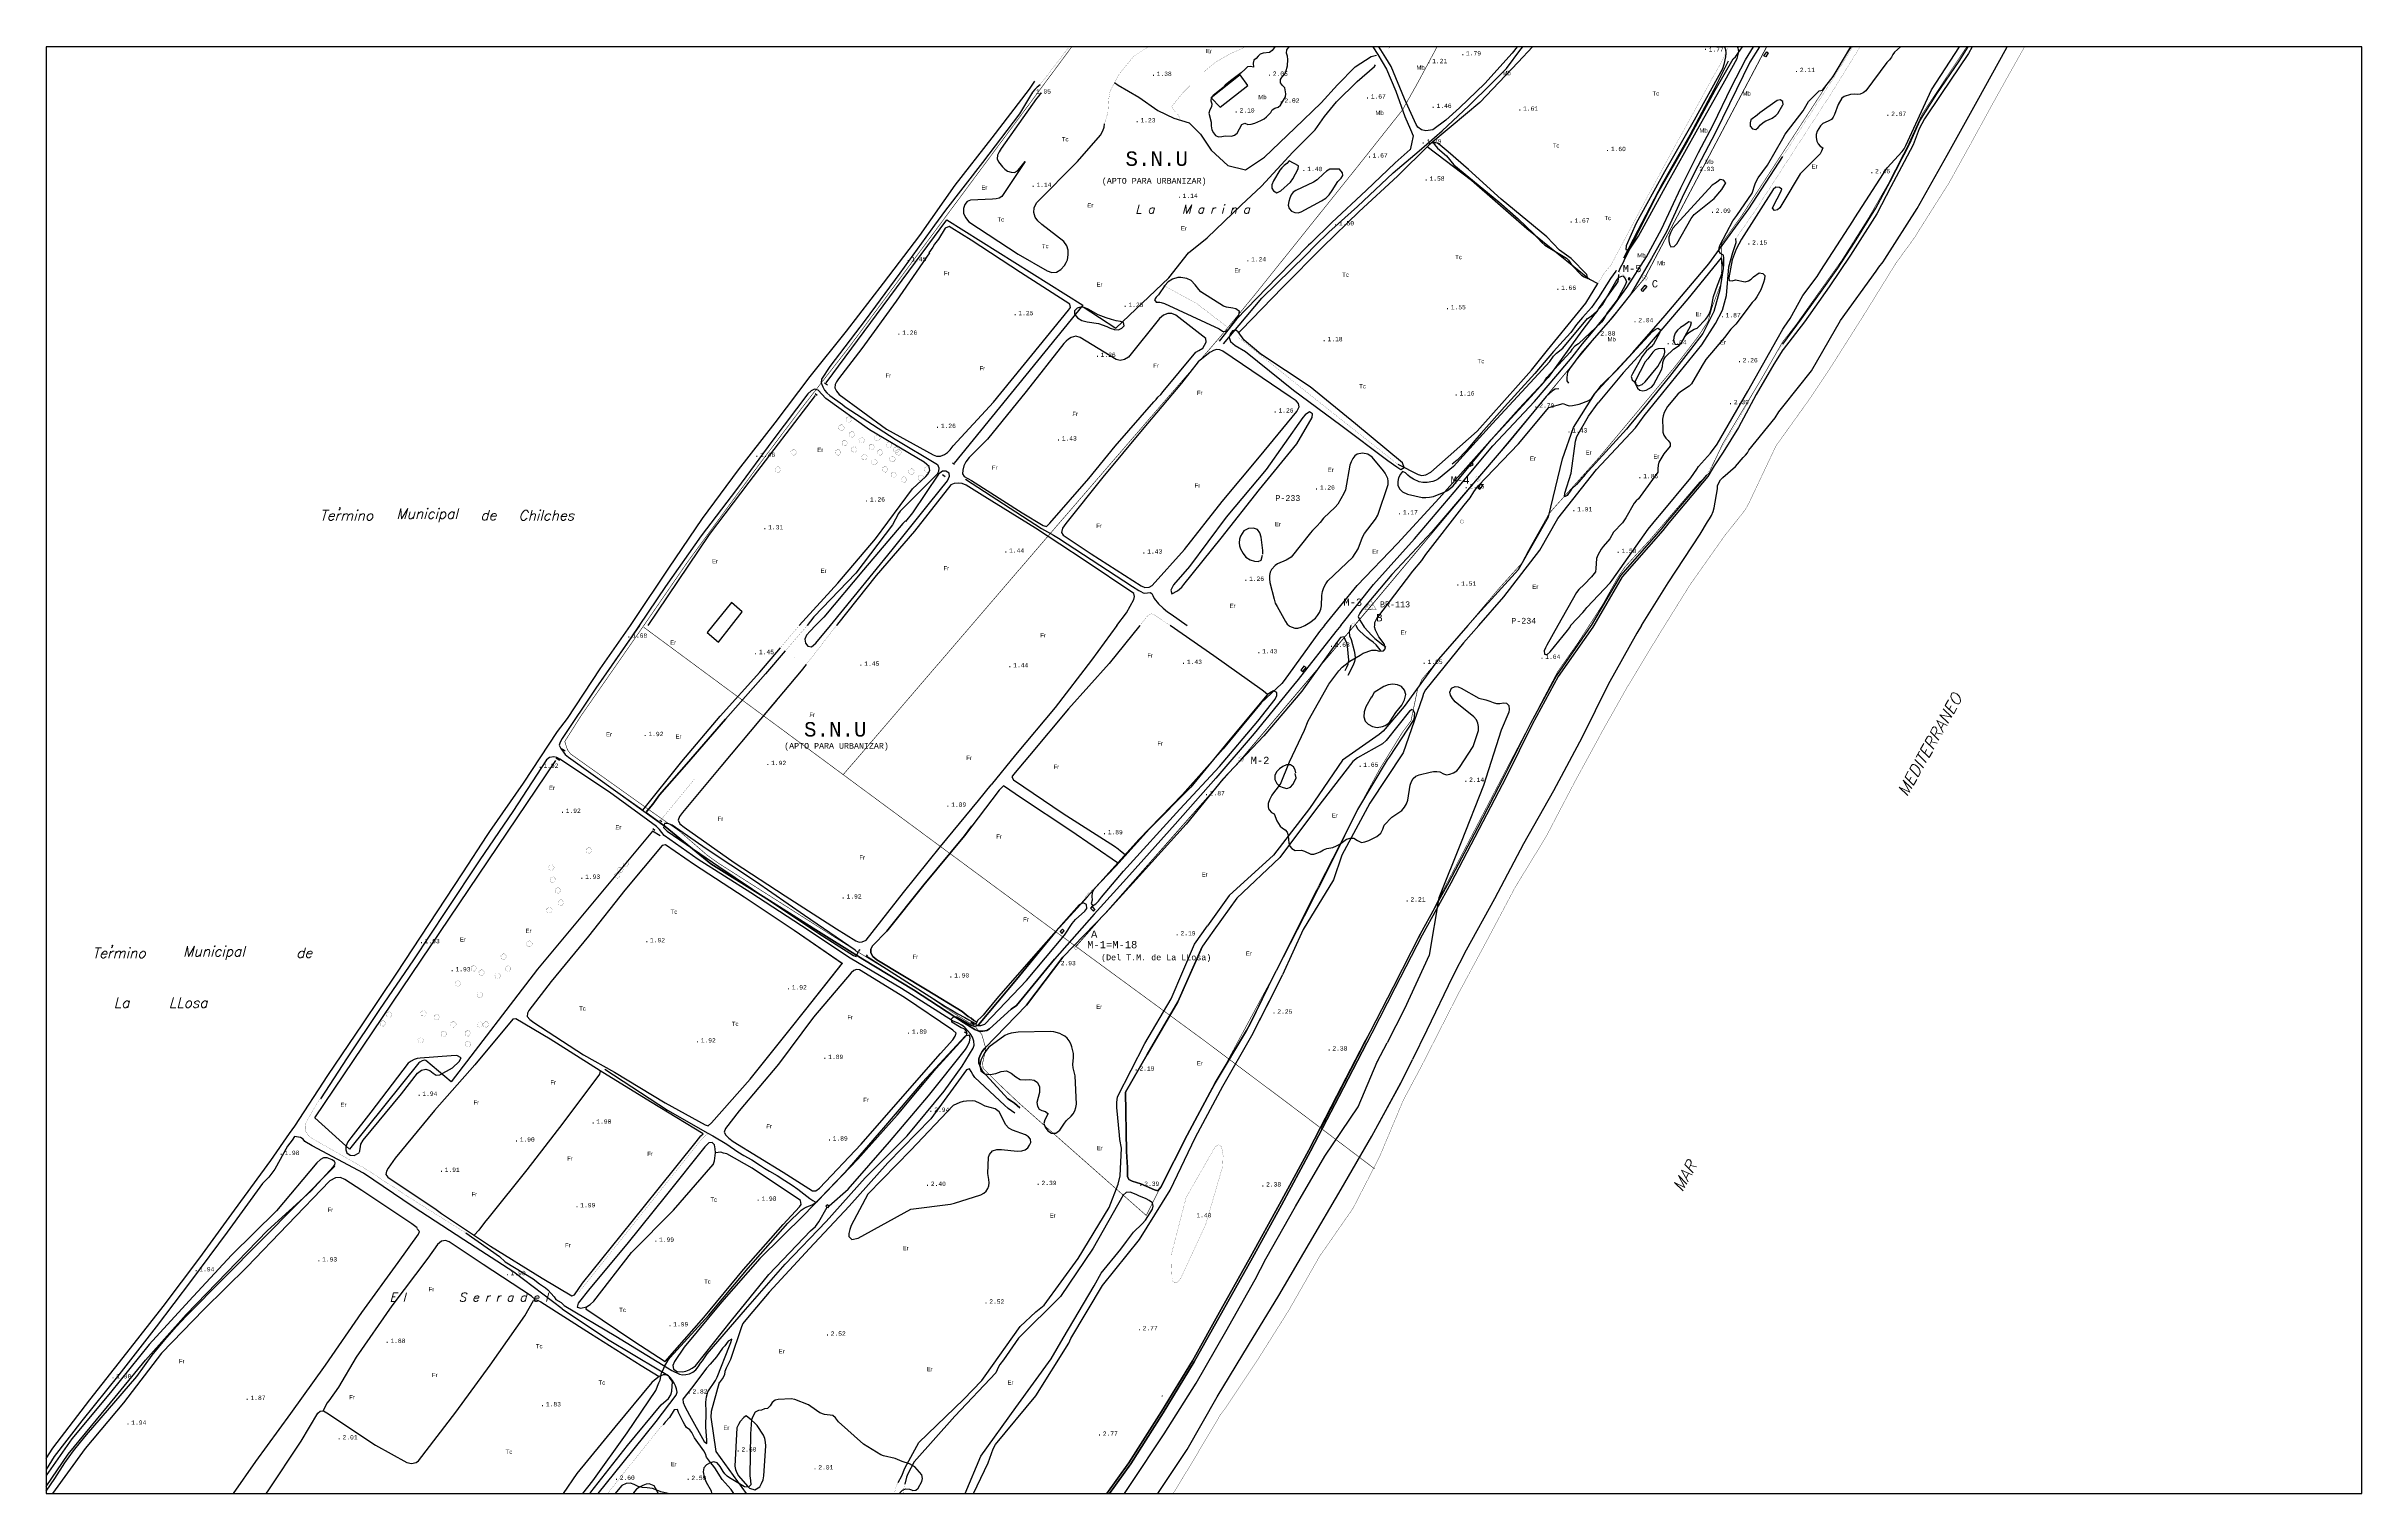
# Model space of a CAD drawing. Extents: x 742400 to 743200, y 4404200 to 4404700.
import ezdxf
from ezdxf.enums import TextEntityAlignment as Align

# ---------------------------------------------------------------- set-up
doc = ezdxf.new("R2010")
doc.units = 0
doc.header["$MEASUREMENT"] = 0
for name, color, linetype in [('10', 7, 'CONTINUOUS'), ('12', 7, 'CONTINUOUS'), ('13', 7, 'CONTINUOUS'), ('18', 7, 'CONTINUOUS'), ('2', 7, 'CONTINUOUS'), ('21', 7, 'CONTINUOUS'), ('24', 7, 'CONTINUOUS'), ('32', 7, 'CONTINUOUS'), ('33', 7, 'CONTINUOUS'), ('41', 7, 'CONTINUOUS'), ('42', 7, 'CONTINUOUS'), ('46', 7, 'CONTINUOUS'), ('50', 7, 'CONTINUOUS'), ('54', 7, 'CONTINUOUS'), ('6', 7, 'CONTINUOUS')]:
    doc.layers.add(name, color=color, linetype=linetype)
doc.styles.add('ITALICC', font='italicc', dxfattribs={"height": 0.2})
doc.styles.add('MONOTXT', font='monotxt', dxfattribs={"height": 0.2})
doc.styles.get("Standard").update_dxf_attribs({"font": 'txt', "height": 0.2})

msp = doc.modelspace()

# ---------------------------------------------------------------- linework, layer by layer
at = {"layer": '10', "color": 7, "linetype": 'Continuous'}
for points, const_width in [([(742952.25, 4404620.98), (742952.6800000002, 4404620.84), (742952.8699999999, 4404620.71), (742952.9999999999, 4404620.54), (742953.1099999999, 4404620.33), (742953.14, 4404620.11), (742953.14, 4404619.9), (742952.95, 4404619.49), (742952.7600000001, 4404619.33), (742952.57, 4404619.22), (742952.3599999999, 4404619.17), (742952.1399999999, 4404619.17), (742951.92, 4404619.22), (742951.74, 4404619.33), (742951.55, 4404619.49), (742951.3599999999, 4404619.9), (742951.3799999999, 4404620.33), (742951.49, 4404620.54), (742951.6299999999, 4404620.71), (742951.82, 4404620.84), (742952.25, 4404620.98)], 0.05), ([(742952.8699999999, 4404620.71), (742951.6299999999, 4404619.44)], 0.05), ([(742951.6499999998, 4404620.73), (742952.9, 4404619.44)], 0.05), ([(742894.51, 4404551.57), (742894.9400000002, 4404551.43), (742895.1299999999, 4404551.3), (742895.2599999999, 4404551.13), (742895.37, 4404550.92), (742895.3999999998, 4404550.7), (742895.3999999998, 4404550.49), (742895.2099999998, 4404550.08), (742895.02, 4404549.92), (742894.8299999998, 4404549.810000001), (742894.6199999999, 4404549.76), (742894.3999999998, 4404549.76), (742894.18, 4404549.810000001), (742894, 4404549.92), (742893.8099999998, 4404550.08), (742893.62, 4404550.49), (742893.6399999999, 4404550.92), (742893.75, 4404551.13), (742893.8899999999, 4404551.3), (742894.08, 4404551.43), (742894.51, 4404551.57)], 0.05), ([(742895.1299999999, 4404551.3), (742893.8899999999, 4404550.03)], 0.05), ([(742893.91, 4404551.32), (742895.1599999998, 4404550.03)], 0.05), ([(742855.53, 4404505.37), (742857.5299999998, 4404508.84)], 0.1), ([(742855.53, 4404505.38), (742859.53, 4404505.38)], 0.1), ([(742857.4999999999, 4404507.42), (742857.9299999998, 4404507.28), (742858.1199999999, 4404507.15), (742858.25, 4404506.98), (742858.3599999999, 4404506.77), (742858.39, 4404506.55), (742858.39, 4404506.34), (742858.2, 4404505.93), (742858.0099999999, 4404505.77), (742857.8200000002, 4404505.66), (742857.6099999999, 4404505.61), (742857.39, 4404505.61), (742857.1699999998, 4404505.66), (742856.9899999999, 4404505.77), (742856.8, 4404505.93), (742856.61, 4404506.34), (742856.63, 4404506.77), (742856.7399999999, 4404506.98), (742856.88, 4404507.15), (742857.0700000002, 4404507.28), (742857.4999999999, 4404507.42)], 0.05), ([(742858.1199999999, 4404507.15), (742856.88, 4404505.88)], 0.05), ([(742856.9, 4404507.17), (742858.1499999998, 4404505.88)], 0.05), ([(742859.53, 4404505.37), (742857.5299999998, 4404508.84)], 0.1), ([(742812.76, 4404454.63), (742813.1900000002, 4404454.49), (742813.38, 4404454.36), (742813.5099999999, 4404454.19), (742813.62, 4404453.98), (742813.6499999998, 4404453.76), (742813.6499999998, 4404453.55), (742813.46, 4404453.14), (742813.27, 4404452.98), (742813.0799999998, 4404452.87), (742812.87, 4404452.82), (742812.6499999998, 4404452.82), (742812.43, 4404452.87), (742812.25, 4404452.98), (742812.0599999998, 4404453.14), (742811.8699999999, 4404453.55), (742811.89, 4404453.98), (742812, 4404454.19), (742812.1399999999, 4404454.36), (742812.33, 4404454.49), (742812.76, 4404454.63)], 0.05), ([(742813.38, 4404454.36), (742812.1399999999, 4404453.09)], 0.05), ([(742812.1599999998, 4404454.38), (742813.41, 4404453.09)], 0.05), ([(742755.68, 4404389.93), (742756.11, 4404389.79), (742756.3000000002, 4404389.66), (742756.43, 4404389.49), (742756.5400000002, 4404389.28), (742756.57, 4404389.060000001), (742756.57, 4404388.85), (742756.3800000001, 4404388.44), (742756.19, 4404388.28), (742755.9999999999, 4404388.17), (742755.7900000002, 4404388.12), (742755.57, 4404388.12), (742755.35, 4404388.17), (742755.17, 4404388.28), (742754.9799999999, 4404388.44), (742754.7899999998, 4404388.85), (742754.81, 4404389.28), (742754.9199999998, 4404389.49), (742755.06, 4404389.66), (742755.2499999999, 4404389.79), (742755.68, 4404389.93)], 0.05), ([(742756.3000000002, 4404389.66), (742755.06, 4404388.39)], 0.05), ([(742755.0799999998, 4404389.68), (742756.3299999998, 4404388.39)], 0.05)]:
    msp.add_lwpolyline(points, dxfattribs=dict(at, const_width=const_width))
at = {"layer": '12', "color": 7, "linetype": 'Continuous', "const_width": 0.2}
msp.add_lwpolyline([(742606.37, 4404499.42), (742676.7299999999, 4404447.41), (742749.79, 4404393.43), (742799.25, 4404357.16), (742828.97, 4404334.91), (742859, 4404312.19)], dxfattribs=at)
at = {"layer": '13', "color": 3, "linetype": 'Continuous', "const_width": 0.3}
for points in [[(742851.9999999999, 4404500), (742857.5299999998, 4404506.53), (742894.5399999998, 4404550.67), (742952.28, 4404620.09), (742994.42, 4404700)], [(742851.9999999999, 4404500), (742812.7900000002, 4404453.74), (742755.7099999998, 4404389.04), (742755.7099999998, 4404389.04)]]:
    msp.add_lwpolyline(points, dxfattribs=at)
at = {"layer": '18', "color": 3, "linetype": 'Continuous', "const_width": 0.2}
for points in [[(742719.6, 4404500), (742747.93, 4404533), (742805.2899999998, 4404599.39), (742817.59, 4404614.33), (742853.2899999998, 4404658.88), (742868.5600000002, 4404678.13), (742873.84, 4404687.52), (742880.36, 4404699.66)], [(742880.36, 4404699.66), (742880.53, 4404700)], [(742675.3399999999, 4404448.44), (742719.6, 4404500)]]:
    msp.add_lwpolyline(points, dxfattribs=at)
at = {"layer": '2', "color": 7, "linetype": 'Continuous'}
msp.add_3dface([(743199.9999999999, 4404200), (743199.9999999999, 4404700), (742399.9999999999, 4404700), (742399.9999999999, 4404200)], dxfattribs=at)
at = {"layer": '21', "color": 30, "linetype": 'Continuous'}
for points, elevation in [([(742817.0899999999, 4404692.9), (742816.1199999999, 4404693.18), (742815.0700000002, 4404693.09), (742814.1999999998, 4404692.3), (742812.87, 4404690.93), (742809.1599999998, 4404688.21), (742807.34, 4404686.71), (742806.6199999999, 4404685.9), (742803.14, 4404683.17), (742802.4599999998, 4404682.31), (742802.3799999999, 4404681.28), (742802.7399999999, 4404680.26), (742802.56, 4404679.25), (742801.99, 4404678.19), (742801.66, 4404677.09), (742802.44, 4404673.88), (742802.4300000002, 4404672.61), (742802.7299999999, 4404671.32), (742803.26, 4404670.19), (742803.96, 4404669.38), (742804.9899999999, 4404668.86), (742806.1600000001, 4404668.93), (742807.27, 4404669.24), (742809.5099999999, 4404669.15), (742810.5899999999, 4404669.43), (742811.45, 4404670.12), (742813.07, 4404673.08), (742814.0700000002, 4404673.61), (742815.0999999999, 4404673.18), (742816.25, 4404673.26), (742817.51, 4404673.53), (742818.5600000002, 4404674.07), (742819.67, 4404674.5), (742820.77, 4404675.14), (742821.65, 4404675.82), (742823.06, 4404677.31), (742823.5999999999, 4404678.16), (742824.5199999998, 4404678.74), (742825.6199999999, 4404679.16), (742826.4799999999, 4404679.75), (742828.11, 4404682.69), (742828.2699999998, 4404683.7), (742827.93, 4404685.76), (742827.12, 4404686.55), (742826.44, 4404687.54), (742826.38, 4404688.7), (742826.9899999999, 4404689.58), (742827.7700000001, 4404690.36), (742828.32, 4404691.32), (742828.8299999998, 4404693.44), (742828.92, 4404695.59), (742828.8499999999, 4404696.74), (742828.46, 4404697.72), (742828.6699999998, 4404698.92), (742829.3000000002, 4404699.84), (742829.5099999999, 4404700)], 2), ([(742824.4999999999, 4404700), (742824.2899999998, 4404699.65), (742823.4999999999, 4404698.72), (742822.63, 4404698.05), (742820.43, 4404697.79), (742819.41, 4404697.41), (742818.67, 4404696.7), (742818.02, 4404695.92), (742817.1700000002, 4404695.37), (742817.0099999999, 4404694.37), (742817.0899999999, 4404692.9)], 2), ([(742943.36, 4404622.21), (742943.8, 4404623.49), (742944.9399999998, 4404625.55), (742945.45, 4404626.74), (742947.86, 4404631.44), (742956.79, 4404649.38), (742966.83, 4404666.96), (742976.67, 4404685.02), (742982.8399999999, 4404695.79), (742983.5899999999, 4404696.46), (742986.01, 4404700)], 2), ([(743000.0000000001, 4404668.29), (743000.8299999998, 4404669.73), (743006.9799999999, 4404677.83), (743008.84, 4404681.09), (743012.5199999998, 4404684.77), (743013.69, 4404685.02), (743017.3900000001, 4404689.71), (743018.74, 4404692.01), (743023.52, 4404700)], 2), ([(743000.0000000001, 4404602.38), (743000.4, 4404603.1), (743002.5500000002, 4404606.1), (743006.9299999998, 4404613.99), (743011.89, 4404620.57), (743013.1199999999, 4404622.68), (743024.2299999999, 4404639.7), (743024.89, 4404640.84), (743036.0400000002, 4404658.13), (743041.2499999999, 4404663.78), (743041.94, 4404664.76), (743042.5299999998, 4404665.9), (743051.38, 4404685.14), (743060.9799999999, 4404700)], 2), ([(743000.0000000001, 4404575.57), (743009.95, 4404588.04), (743019.9599999998, 4404605.42), (743032.2599999999, 4404622.44), (743033.1299999999, 4404623.77), (743034.7099999998, 4404625.68), (743035.2599999999, 4404626.64), (743046.43, 4404644.14), (743056.7399999999, 4404662.560000001), (743067.1199999999, 4404681.16), (743077.34, 4404699.68), (743077.53, 4404700)], 1), ([(743038, 4404697.3), (743037.5, 4404696.38), (743036.8699999999, 4404695.46), (743035.95, 4404694.53), (743028.7199999999, 4404684.73), (743027.76, 4404684.11), (743026.72, 4404683.64), (743025.68, 4404683.53), (743024.6, 4404683.59), (743023.4000000001, 4404683.49), (743021.24, 4404682.83), (743020.38, 4404682.17), (743019.08, 4404680.02), (743017.8699999999, 4404676.58), (743017.43, 4404675.68), (743016.7799999998, 4404674.87), (743015.67, 4404674.23), (743013.7999999998, 4404673.43), (743012.98, 4404672.69), (743011.9099999998, 4404670.83), (743011.56, 4404669.64), (743011.5400000002, 4404668.64), (743011.7299999999, 4404667.42), (743012.21, 4404666.44), (743012.93, 4404665.65), (743013.78, 4404665.06), (743013.3799999999, 4404663.86), (743012.88, 4404662.99), (743005.9599999998, 4404656.09), (743000.0000000001, 4404646.04)], 2), ([(743040.63, 4404700), (743038.63, 4404698.17), (743038, 4404697.3)], 2), ([(742919.18, 4404575.37), (742924.0799999998, 4404576.74), (742925.11, 4404576.2), (742926.1199999999, 4404575.89), (742927.3499999999, 4404576), (742929.5899999999, 4404576.46), (742932.9099999998, 4404577.8), (742933.8299999998, 4404578.46), (742935.05, 4404580.22), (742935.9, 4404581.14), (742937.39, 4404583.04), (742942.5899999999, 4404588.18), (742954.98, 4404601.57), (742955.8299999998, 4404602.24), (742956.81, 4404602.72), (742957.7499999999, 4404602.21), (742957.55, 4404601.2), (742955.26, 4404597.16), (742954.53, 4404596.26), (742952.82, 4404594.81), (742951.35, 4404592.94), (742948.02, 4404587.01), (742947.58, 4404585.99), (742947.91, 4404584.9), (742948.7599999999, 4404584.16), (742949.7699999998, 4404582.060000001), (742950.5600000002, 4404581.32), (742951.5899999999, 4404581.05), (742952.8, 4404581.27), (742954.66, 4404582.3), (742955.3499999999, 4404583.17), (742958.0799999998, 4404588.29), (742958.38, 4404589.54), (742958.5500000002, 4404590.82), (742958.87, 4404591.93), (742959.4299999998, 4404592.88), (742962.2499999999, 4404595.47), (742964.1399999999, 4404596.76), (742964.9599999998, 4404597.65), (742966.0999999999, 4404599.7), (742966.69, 4404600.56), (742967.55, 4404601.3), (742969.3299999998, 4404602.34), (742970.3599999999, 4404602.78), (742973.27, 4404605.7), (742974, 4404606.63), (742974.5399999998, 4404607.62), (742975, 4404608.79), (742975.3799999999, 4404610.14), (742976.0899999999, 4404613.66), (742977.4500000002, 4404617.6), (742979.26, 4404622.36), (742979.63, 4404624.560000001), (742979.66, 4404626.96), (742979.5, 4404627.97), (742978.49, 4404628.560000001), (742977.94, 4404629.48), (742977.9999999999, 4404630.560000001), (742978.2900000002, 4404631.58), (742982.7599999999, 4404639.84), (742984.1099999999, 4404641.7), (742989.42, 4404649.41), (742990.4799999999, 4404652.64), (742990.9, 4404653.66), (742991.4500000002, 4404654.69), (742994.67, 4404659.060000001), (743000.0000000001, 4404668.29)], 2), ([(743000.0000000001, 4404646.04), (742998.99, 4404644.34), (742998.17, 4404643.6), (742997.1699999998, 4404643.42), (742996.4500000002, 4404644.23), (742996.8299999998, 4404645.27), (742999.2199999999, 4404649.63), (742999.6199999999, 4404650.76), (742998.8100000002, 4404651.36), (742997.6099999999, 4404651.52), (742996.6599999998, 4404650.66), (742985.7500000001, 4404633.45), (742983.88, 4404630.05), (742982.4699999999, 4404626.34), (742981.3299999998, 4404620.19), (742981.4400000002, 4404619.17), (742982.4699999999, 4404619.14), (742983.68, 4404619.41), (742987.0300000001, 4404618.73), (742988.0899999999, 4404619.09), (742989.0700000002, 4404619.7), (742989.86, 4404620.43), (742991.86, 4404621.82), (742993.0400000002, 4404621.69), (742993.72, 4404620.89), (742993.63, 4404619.62), (742993.32, 4404618.47), (742992.36, 4404616.01), (742991.06, 4404613.61), (742990.27, 4404612.55), (742989.3499999999, 4404611.66), (742983.74, 4404604.15), (742981.9999999999, 4404602.42), (742979.8200000002, 4404599.52), (742973.3499999999, 4404591.91), (742972.1599999998, 4404589.84), (742968.4199999998, 4404583.54), (742967.68, 4404582.69), (742964.5899999999, 4404580.78), (742963.7399999999, 4404579.96), (742960.19, 4404575.67), (742959.0400000002, 4404573.6), (742958.62, 4404572.46), (742958.39, 4404571.27), (742958.4899999999, 4404567.83), (742958.5899999999, 4404566.77), (742958.91, 4404565.71), (742959.5700000002, 4404564.7), (742960.41, 4404563.92), (742961.06, 4404563.03), (742961.0899999999, 4404561.99), (742958.9, 4404559.34), (742957.16, 4404556.4), (742956.9, 4404555.41), (742956.75, 4404554.18), (742956.79, 4404553.01), (742950.72, 4404544.58), (742950.13, 4404543.76), (742949.3599999999, 4404543.07), (742948.5799999998, 4404542.21), (742945.78, 4404537.22), (742944.5700000002, 4404535.42), (742941.52, 4404532.26), (742940.19, 4404529.97), (742937.8899999999, 4404527.34), (742937.2099999998, 4404526.36), (742936.04, 4404524.25), (742935.6199999999, 4404523.09), (742935.38, 4404519.7), (742935.2499999999, 4404518.56), (742933.8299999998, 4404516.76), (742931.3499999999, 4404514.1), (742929.5199999998, 4404512.39)], 2), ([(742943.24, 4404621.32), (742943.07, 4404619.94), (742942.9300000002, 4404618.85), (742942.3499999999, 4404617.8), (742936.5399999998, 4404609.87), (742935.73, 4404608.55), (742935.0799999998, 4404607.69), (742930.57, 4404601.810000001), (742918.9099999998, 4404585.72)], 2), ([(742926.74, 4404500), (742926.7999999998, 4404500.1), (742930.8699999999, 4404504.51), (742931.57, 4404505.29), (742932.2199999999, 4404506.22), (742940.3599999999, 4404514.74), (742941.03, 4404515.62), (742953.4799999999, 4404533.33), (742956.6499999998, 4404537.23), (742957.52, 4404538.07), (742968.19, 4404550.97), (742970.33, 4404553.98), (742970.84, 4404554.9), (742975.04, 4404559.57), (742977.2700000001, 4404562.66), (742987.88, 4404580.94), (742998.0899999999, 4404598.93), (743000.0000000001, 4404602.38)], 2), ([(742841.6399999999, 4404500), (742852.96, 4404513.77), (742866.82, 4404528.28), (742881.2900000002, 4404543.96), (742895.06, 4404559.58), (742908.89, 4404575.02), (742918.9099999998, 4404585.72)], 2), ([(742858.98, 4404500), (742859.06, 4404500.97), (742859.7599999999, 4404502.44), (742872.12, 4404518.8), (742875.2399999999, 4404522.45), (742876.5899999999, 4404524.53), (742889.9199999998, 4404541.56), (742891.9999999999, 4404544.05), (742893.24, 4404546.15), (742894.76, 4404548.29), (742908.6099999999, 4404562.74), (742919.18, 4404575.37)], 2), ([(742978.46, 4404550.32), (742979.3200000002, 4404551.12), (742983.67, 4404554.91), (742986.2600000001, 4404558.09), (742987.13, 4404558.89), (742987.8, 4404559.66), (742988.2899999998, 4404560.56), (742997.3, 4404571.73), (742998.6299999999, 4404573.85), (743000.0000000001, 4404575.57)], 1), ([(742951.2199999999, 4404500), (742960.3599999999, 4404514.75), (742971.45, 4404531.560000001), (742973.93, 4404535.86), (742974.6800000002, 4404536.85), (742975.3599999999, 4404538.05), (742975.9400000002, 4404539.38), (742976.29, 4404540.6), (742977.47, 4404547.26), (742977.38, 4404548.38), (742978.46, 4404550.32)], 1), ([(742929.5199999998, 4404512.39), (742928.6800000002, 4404511.36), (742922.2899999998, 4404500)], 2), ([(742841.6399999999, 4404500), (742839.9000000001, 4404497.89), (742827.7, 4404481.01), (742826.85, 4404479.9), (742819.8000000002, 4404473.3), (742806.5699999998, 4404457.42), (742792.6099999999, 4404441.62), (742777.49, 4404426.03), (742769.31, 4404416.94)], 2), ([(742822.4599999998, 4404436.34), (742822.2299999999, 4404437.34), (742822.32, 4404438.560000001), (742822.7399999999, 4404439.91), (742823.47, 4404441.24), (742826.43, 4404445.13), (742829.5499999998, 4404452.89), (742834.7, 4404463.810000001), (742835.9799999999, 4404467.08), (742843.1099999999, 4404479.71), (742846.53, 4404484.33), (742847.7399999999, 4404485.61), (742850.3399999999, 4404487.71), (742854.01, 4404489.72), (742855.02, 4404490.41), (742857.98, 4404491.48), (742859.3299999998, 4404491.45), (742860.6900000002, 4404491.17), (742861.9899999999, 4404491.18), (742862.67, 4404492.08), (742862.24, 4404493.61), (742860.4599999998, 4404496.1), (742859.78, 4404497.27), (742859.28, 4404498.43), (742858.94, 4404499.57), (742858.98, 4404500)], 2), ([(742951.2199999999, 4404500), (742949.5400000002, 4404497.29), (742939.64, 4404479.57), (742930.67, 4404461.45), (742920.7399999999, 4404442.87), (742910.37, 4404424.56), (742900.32, 4404405.48), (742890.64, 4404387.84), (742885.8399999999, 4404378.52), (742876.9699999999, 4404360.1), (742872.04, 4404350.01)], 1), ([(742922.2899999998, 4404500), (742918.4599999998, 4404493.18), (742917.9599999998, 4404492.26), (742917.55, 4404491.24), (742917.5999999999, 4404490.12), (742918.6199999999, 4404490.02), (742919.61, 4404490.88), (742925.63, 4404498.22), (742926.2899999998, 4404499.18), (742926.74, 4404500)], 2), ([(742822.4599999998, 4404436.34), (742823.3499999999, 4404435.41), (742824.22, 4404434.85), (742825.17, 4404432.47), (742825.7199999999, 4404431.52), (742826.36, 4404430.67), (742827.1499999998, 4404430), (742828.04, 4404429.38), (742828.77, 4404428.53), (742829.1099999999, 4404427.41), (742829.15, 4404426.08), (742829.31, 4404424.87), (742829.6899999998, 4404423.75), (742830.3599999999, 4404422.91), (742831.54, 4404422.24), (742833.7099999998, 4404422.310000001), (742834.7, 4404421.99), (742836.88, 4404420.98), (742837.9, 4404421.01), (742838.9899999999, 4404421.26), (742840.0899999999, 4404421.77), (742841.2500000001, 4404422.51), (742842.4599999998, 4404422.95), (742844.52, 4404423.32), (742845.75, 4404423.8), (742846.89, 4404424.46), (742849.23, 4404426.1), (742850.5, 4404426.52), (742851.7599999999, 4404426.47), (742853.0500000002, 4404425.65), (742854.3699999999, 4404425.01), (742855.59, 4404425.18), (742856.9, 4404425.63), (742859.7199999999, 4404427.060000001), (742861.07, 4404428.17), (742861.79, 4404429.65), (742862.2499999999, 4404430.95), (742864.9100000001, 4404433.71), (742868.31, 4404436.06), (742869.2599999999, 4404437.16), (742869.9899999999, 4404438.35), (742870.4099999998, 4404439.58), (742871.1799999998, 4404444.85), (742871.6699999998, 4404446.03), (742872.3000000002, 4404447.08), (742873.23, 4404447.87), (742874.3999999998, 4404448.36), (742878.0999999999, 4404449.29), (742879.33, 4404449.51), (742880.4799999999, 4404449.5), (742881.5199999998, 4404449.39), (742882.79, 4404448.74), (742883.74, 4404448.41), (742884.9699999999, 4404448.560000001), (742886.2499999999, 4404449.03), (742887.3599999999, 4404449.810000001), (742888.2999999998, 4404450.86), (742892.99, 4404458.18), (742894.79, 4404463.75), (742894.88, 4404465.03), (742894.64, 4404466.22), (742894.1399999999, 4404467.36), (742893.2599999999, 4404468.41), (742886.7900000002, 4404473.6), (742885.8299999998, 4404474.76), (742885.1699999998, 4404475.95), (742884.9599999998, 4404476.97), (742885.5300000001, 4404478.29), (742886.7699999998, 4404478.89), (742887.8399999999, 4404478.8), (742888.8399999999, 4404478.35), (742894.93, 4404474.88), (742897.43, 4404474.29), (742898.75, 4404473.88), (742899.95, 4404473.32), (742901.1099999999, 4404473.02), (742902.2299999999, 4404472.99), (742903.5299999998, 4404473.22), (742904.57, 4404473.14), (742905.3000000002, 4404472.33), (742905.4899999999, 4404470.99), (742905.3000000002, 4404470), (742902.7, 4404463.83), (742896.57, 4404444.74), (742888.83, 4404425.13), (742881.1, 4404405.86), (742877.81, 4404386.08), (742869.27, 4404367.55), (742863.24, 4404355.75)], 2), ([(742759.82, 4404406.39), (742748.83, 4404394.19), (742735.2600000001, 4404377.7), (742722.05, 4404361.96)], 2), ([(742717.3499999999, 4404360.47), (742716.15, 4404360.94), (742712.88, 4404362.85), (742712.7199999999, 4404364.02), (742713.4699999999, 4404364.74), (742714.6099999999, 4404364.71), (742719.4999999999, 4404361.83), (742720.7000000002, 4404361.43), (742720.7000000002, 4404361.43)], 2), ([(742628.96, 4404261.63), (742628.96, 4404261.63), (742642.53, 4404277.91), (742656.2599999999, 4404293.39), (742660.7699999998, 4404297.88), (742661.82, 4404298.64), (742662.8, 4404299.12), (742664.6599999998, 4404299.83), (742665.5899999999, 4404300.34), (742666.49, 4404301.07), (742680.4399999998, 4404315.51), (742694.0399999998, 4404330.810000001), (742707.51, 4404346.85), (742718.0399999998, 4404358.58), (742718.0399999998, 4404358.58)], 2), ([(742772.56, 4404200), (742774.66, 4404203.13), (742786.2899999998, 4404220.68), (742786.2899999998, 4404220.68), (742797.24, 4404238.15), (742807.56, 4404255.95), (742817.69, 4404273.97), (742821.3699999999, 4404281.1), (742831.62, 4404299.23), (742841.8000000002, 4404316.62), (742853.2899999998, 4404333.61), (742859.8699999999, 4404349.16), (742863.24, 4404355.75)], 2), ([(742772.56, 4404200), (742774.66, 4404203.13), (742786.2899999998, 4404220.68), (742786.2899999998, 4404220.68), (742797.24, 4404238.15), (742807.56, 4404255.95), (742817.69, 4404273.97), (742821.3699999999, 4404281.1), (742831.62, 4404299.23), (742841.8000000002, 4404316.62), (742853.2899999998, 4404333.61), (742859.8699999999, 4404349.16), (742860.14, 4404349.69)], 2), ([(742784.01, 4404200), (742794.2199999999, 4404215.26), (742804.5799999998, 4404233.48), (742815.32, 4404251.28), (742825.8899999999, 4404268.44), (742836.4300000002, 4404286.53), (742847.38, 4404305.15), (742857.94, 4404323.51), (742868.15, 4404342.07), (742872.04, 4404350.01)], 1), ([(742784.01, 4404200), (742794.2199999999, 4404215.26), (742804.5799999998, 4404233.48), (742815.32, 4404251.28), (742825.8899999999, 4404268.44), (742836.4300000002, 4404286.53), (742847.38, 4404305.15), (742857.94, 4404323.51), (742868.0500000002, 4404341.89)], 1), ([(742585.3399999999, 4404200), (742588.8099999998, 4404204.35), (742600.64, 4404220.99), (742610.63, 4404235.57), (742611.6099999999, 4404238.23), (742612.1099999999, 4404239.23), (742612.51, 4404241.71), (742613.1099999999, 4404242.78), (742613.6199999999, 4404243.96), (742614.8299999998, 4404246.05), (742615.5700000002, 4404246.97)], 2), ([(742700.3999999998, 4404201.16), (742701.27, 4404201.88), (742702.5600000002, 4404204.18), (742702.79, 4404205.23), (742702.54, 4404206.47), (742700.1099999999, 4404209.21), (742698.29, 4404210.29), (742695.68, 4404211.04), (742693.3299999998, 4404212.13), (742689.31, 4404212.99), (742688.39, 4404213.4), (742682.3799999999, 4404217.04), (742673.7699999998, 4404224.84), (742672.7199999999, 4404226.19), (742671.74, 4404227.02), (742668.87, 4404227.28), (742667.2299999999, 4404227.94), (742664.18, 4404230.09), (742663.31, 4404230.62), (742658.57, 4404232.54), (742657.41, 4404232.78), (742652.8199999998, 4404232.46), (742651.79, 4404232.25), (742650.7799999998, 4404231.46), (742650.1099999999, 4404230.3), (742649.2299999999, 4404229.41), (742648.1800000002, 4404229.23), (742647.1199999999, 4404228.86), (742646.04, 4404228.74), (742644.9099999998, 4404228.09)], 2), ([(742644.9099999998, 4404228.09), (742644.0899999999, 4404226.66), (742643.69, 4404225.44), (742643.26, 4404220.62), (742643.0299999998, 4404206.17), (742643.3399999999, 4404204.5), (742643.4400000002, 4404202.98), (742642.62, 4404202.17), (742641.29, 4404202.36), (742636.0399999998, 4404205.38), (742635.2199999999, 4404206.03), (742634.4899999999, 4404206.77), (742633.87, 4404207.62), (742632.7999999998, 4404209.39), (742631.75, 4404210.59), (742630.5999999999, 4404210.93), (742629.34, 4404210.59), (742628.1099999999, 4404209.91), (742627.24, 4404208.93), (742627, 4404207.51), (742627.32, 4404205.71), (742627.9599999998, 4404203.92), (742629.6799999998, 4404200.89), (742629.79, 4404200)], 2), ([(742614.89, 4404200), (742612.38, 4404200.58), (742610.4199999998, 4404201.45), (742609.4599999998, 4404201.79), (742607.55, 4404202.03), (742605.8899999999, 4404202.07), (742604.45, 4404202.42), (742603.1099999999, 4404203.1), (742601.8, 4404203.62), (742600.3199999998, 4404203.48), (742598.9100000001, 4404202.76), (742597.5500000002, 4404201.29), (742596.5899999999, 4404200)], 2), ([(742694.8399999999, 4404200), (742694.92, 4404200.28), (742695.82, 4404201.19), (742696.84, 4404201.66), (742698.2799999998, 4404201.55), (742698.92, 4404201.33), (742699.39, 4404201.11), (742700.3999999998, 4404201.16)], 2)]:
    msp.add_lwpolyline(points, dxfattribs=dict(at, elevation=elevation))
at = {"layer": '21', "color": 30, "linetype": 'Continuous', "const_width": 0.05, "elevation": 2}
msp.add_lwpolyline([(742788.8999999998, 4404276.55), (742788.93, 4404274.5), (742789.19, 4404273.44), (742789.9999999999, 4404272.79), (742790.95, 4404273.16), (742792, 4404274.47), (742800.5999999999, 4404293.01), (742806.44, 4404313.04), (742806.6099999999, 4404316.72), (742806.08, 4404319.83), (742804.9999999999, 4404320.51), (742803.8299999998, 4404319.76), (742793.8499999999, 4404302.38), (742788.76, 4404282.81), (742788.76, 4404282.81), (742788.68, 4404281.02), (742788.84, 4404276.78), (742788.8999999998, 4404276.55)], dxfattribs=at)
at = {"layer": '21', "color": 30, "linetype": 'Continuous'}
msp.add_polyline3d([(742615.5700000002, 4404246.97, 2), (742628.96, 4404261.63, 5), (742642.53, 4404277.91, 5), (742656.2599999999, 4404293.39, 5), (742660.7699999998, 4404297.88, 5), (742661.82, 4404298.64, 5), (742662.8, 4404299.12, 5), (742664.6599999998, 4404299.83, 5), (742665.5899999999, 4404300.34, 5), (742666.49, 4404301.07, 5), (742680.4399999998, 4404315.51, 5), (742694.0399999998, 4404330.810000001, 5), (742707.51, 4404346.85, 5), (742718.0399999998, 4404358.58, 5), (742718.1099999999, 4404359.59, 5), (742717.3499999999, 4404360.47, 5), (742716.15, 4404360.94, 5), (742712.88, 4404362.85, 5), (742712.7199999999, 4404364.02, 5), (742713.4699999999, 4404364.74, 5), (742714.6099999999, 4404364.71, 5), (742719.4999999999, 4404361.83, 5), (742720.7000000002, 4404361.43, 5), (742721.37, 4404361.61, 5), (742722.05, 4404361.96, 5), (742735.2600000001, 4404377.7, 5), (742748.83, 4404394.19, 5), (742762.9599999998, 4404409.88, 5), (742769.31, 4404416.94, 5)], dxfattribs=at)
at = {"layer": '32', "color": 5, "linetype": 'Continuous', "const_width": 0.1}
for points in [[(743083.5200000001, 4404700), (743074.11, 4404683.23), (743064.3000000002, 4404665.36), (743057.3699999999, 4404652.87), (743046.39, 4404635.51), (743045.8299999998, 4404634.48), (743039.1199999999, 4404625.27), (743027.7899999998, 4404606.97), (743016.11, 4404588.55), (743009.3999999998, 4404578.49), (743000.0000000001, 4404565.37)], [(743000.0000000001, 4404565.37), (742997.64, 4404562.08), (742988.2199999999, 4404542.16)], [(742959.18, 4404500), (742967.86, 4404513.95), (742979.83, 4404530.92), (742986.89, 4404539.8), (742988.2199999999, 4404542.16)], [(742959.18, 4404500), (742956.8399999999, 4404496.24), (742945.98, 4404478.28), (742937.54, 4404463.29), (742927.6900000002, 4404445.17), (742918.1900000002, 4404427), (742907.4599999998, 4404409.44), (742897.95, 4404391.47), (742887.93, 4404372.84), (742875.2499999999, 4404347.92)], [(742789.3399999999, 4404200), (742795.38, 4404209.9), (742805.61, 4404227.12), (742807.19, 4404229.21), (742818.4500000002, 4404246.08), (742829.38, 4404263.46), (742839.9000000001, 4404281.91), (742851.52, 4404298.62), (742860.6900000002, 4404316.48), (742868.8599999999, 4404335.93), (742875.2499999999, 4404347.92)], [(742789.3399999999, 4404200), (742795.38, 4404209.9), (742805.61, 4404227.12), (742807.19, 4404229.21), (742818.4500000002, 4404246.08), (742829.38, 4404263.46), (742839.9000000001, 4404281.91), (742851.52, 4404298.62), (742860.6900000002, 4404316.48), (742868.8599999999, 4404335.93), (742872.21, 4404342.23)]]:
    msp.add_lwpolyline(points, dxfattribs=at)
at = {"layer": '33', "color": 5, "linetype": 'Continuous', "const_width": 0.05}
for points, elevation in [([(742864.3099999998, 4404699.69), (742863.8200000002, 4404699.48), (742864.4699999999, 4404700)], 1.18), ([(742811.7199999999, 4404599.71), (742839.7799999998, 4404577.19)], 1.38), ([(742839.7799999998, 4404577.19), (742866.9799999999, 4404555.69)], 1.38), ([(742658.62, 4404489.05), (742658.5799999998, 4404489)], 2.06), ([(742612.38, 4404432.82), (742623.9200000002, 4404446.86)], 2.07)]:
    msp.add_lwpolyline(points, dxfattribs=dict(at, elevation=elevation))
at = {"layer": '33', "color": 5, "linetype": 'Continuous', "extrusion": (0.005878937699774728, 0.007641871999707173, 0.9999535188616832), "const_width": 0.05, "elevation": 38027.71548}
msp.add_lwpolyline([(742772.9248617943, 4404455.655101505), (742784.6847761389, 4404449.224913745), (742794.9145993429, 4404441.354683939)], dxfattribs=at)
at = {"layer": '33', "color": 5, "linetype": 'Continuous', "extrusion": (0.3833819425098609, 0.7899211838203174, 0.4785841718123096), "const_width": 0.05, "elevation": 3764136.269964}
msp.add_lwpolyline([(1254818.238561458, -2051671.852609313), (1254819.890235542, -2051672.401117615), (1254821.542964579, -2051672.775116773), (1254822.94643187, -2051672.92501074)], dxfattribs=at)
at = {"layer": '33', "color": 5, "linetype": 'Continuous', "extrusion": (-0.7695723129008271, 0.6385596724006862, 0), "const_width": 0.05, "elevation": 2240919.274713}
msp.add_lwpolyline([(-3863900.847517663, 1.91), (-3863979.618542794, 1.78)], dxfattribs=at)
at = {"layer": '33', "color": 5, "linetype": 'Continuous', "extrusion": (0.7695616941165053, -0.638572469613696, 0), "const_width": 0.05, "elevation": -2241064.013632}
msp.add_lwpolyline([(3863848.046188422, 1.57), (3863781.475827149, 2.01)], dxfattribs=at)
at = {"layer": '33', "color": 1, "linetype": 'Continuous', "const_width": 0.1}
for points, elevation in [([(742888.6199999999, 4404536.22), (742888.56, 4404536.09), (742888.52, 4404535.94), (742888.5299999998, 4404535.8), (742888.56, 4404535.66), (742888.6299999999, 4404535.53), (742888.7299999999, 4404535.42), (742888.8499999999, 4404535.34), (742888.99, 4404535.29), (742889.13, 4404535.28), (742889.2799999998, 4404535.3), (742889.4099999998, 4404535.35), (742889.53, 4404535.44), (742889.62, 4404535.55), (742889.6900000002, 4404535.68), (742889.7199999999, 4404535.82), (742889.7199999999, 4404535.96), (742889.6800000002, 4404536.1), (742889.6099999999, 4404536.23), (742889.51, 4404536.34), (742889.3899999999, 4404536.42), (742889.2600000001, 4404536.47), (742889.11, 4404536.48), (742888.9699999999, 4404536.46), (742888.83, 4404536.41), (742888.7199999999, 4404536.33), (742888.6199999999, 4404536.22), (742888.6199999999, 4404536.22)], 2.02), ([(742785.44, 4404233.9), (742785.4, 4404233.86), (742785.38, 4404233.82), (742785.37, 4404233.77), (742785.37, 4404233.72), (742785.38, 4404233.67), (742785.4099999998, 4404233.63), (742785.44, 4404233.59), (742785.4799999999, 4404233.56), (742785.5299999998, 4404233.55), (742785.5799999998, 4404233.54), (742785.63, 4404233.55), (742785.67, 4404233.57), (742785.71, 4404233.6), (742785.75, 4404233.64), (742785.77, 4404233.68), (742785.7799999998, 4404233.73), (742785.7799999998, 4404233.78), (742785.77, 4404233.83), (742785.7399999999, 4404233.87), (742785.71, 4404233.91), (742785.67, 4404233.94), (742785.62, 4404233.95), (742785.5700000002, 4404233.96), (742785.5199999998, 4404233.95), (742785.4799999999, 4404233.93), (742785.44, 4404233.9), (742785.44, 4404233.9)], 2.93)]:
    msp.add_lwpolyline(points, dxfattribs=dict(at, elevation=elevation))
at = {"layer": '33', "color": 5, "linetype": 'Continuous', "extrusion": (-0.8228250761078911, 0.5682947247054501, 0), "const_width": 0.05, "elevation": 1892017.696652}
msp.add_lwpolyline([(-4046102.058152124, 2.18), (-4046153.211187224, 2.17)], dxfattribs=at)
at = {"layer": '33', "color": 5, "linetype": 'Continuous', "extrusion": (0.7691793149194743, -0.6390330050161793, 0), "const_width": 0.05, "elevation": -2243376.422471}
msp.add_lwpolyline([(3862439.31127002, 2.01), (3862432.472812593, 2.06)], dxfattribs=at)
at = {"layer": '33', "color": 5, "linetype": 'Continuous', "extrusion": (0.5760217463010321, 0.8174343691014646, 0), "const_width": 0.05, "elevation": 4028255.308143}
msp.add_lwpolyline([(1929902.248959139, 1.76), (1929866.625304076, 1.89)], dxfattribs=at)
at = {"layer": '33', "color": 5, "linetype": 'Continuous', "extrusion": (0.7723804174794153, -0.6351602086830724, 0), "const_width": 0.05, "elevation": -2223941.208872}
msp.add_lwpolyline([(3873650.483546636, 2.06), (3873575.494592116, 2.07)], dxfattribs=at)
at = {"layer": '33', "color": 5, "linetype": 'Continuous', "extrusion": (0.5525830819125539, 0.833457819918935, 0), "const_width": 0.05, "elevation": 4081263.927514}
msp.add_lwpolyline([(1814870.102337292, 2.07), (1814797.009256224, 2.16)], dxfattribs=at)
at = {"layer": '33', "color": 5, "linetype": 'Continuous', "extrusion": (0.01580202799981026, -0.01737567389979136, 0.9997241528879961), "const_width": 0.05, "elevation": -64790.40757999999}
msp.add_lwpolyline([(3512618.017218225, 2757958.943019218), (3512684.548555906, 2757969.485035173), (3512685.185577411, 2757969.48693304), (3512686.158948949, 2757969.561396382), (3512687.304515624, 2757969.587408314), (3512688.130538598, 2757969.485035173)], dxfattribs=at)
at = {"layer": '33', "color": 5, "linetype": 'Continuous', "extrusion": (-0.8161716139897874, 0.5778095676927699, 0), "const_width": 0.05, "elevation": 1938807.804364}
msp.add_lwpolyline([(-4023587.986198336, 2.28), (-4023636.06432226, 2.61)], dxfattribs=at)
at = {"layer": '33', "color": 5, "linetype": 'Continuous'}
for points in [[(742812.7900000002, 4404645.25, 1.03), (742819.8299999998, 4404651.76, 1.12), (742830.7499999999, 4404663.57, 1.12), (742838.3599999999, 4404671.310000001, 1.12), (742841.59, 4404675.85, 1.12), (742845.76, 4404680.96, 1.12), (742852.94, 4404688, 1.12), (742858.8699999999, 4404693.19, 1.18), (742859.26, 4404693.69, 1.18)], [(742981.11, 4404694.98, 1.77), (742976.19, 4404685.14, 1.77), (742967.8699999999, 4404669.43, 1.76), (742958.3, 4404652.59, 1.82), (742949.8599999999, 4404636.53, 1.82), (742944.9999999999, 4404626.95, 1.82)], [(742669.4999999999, 4404583.87, 1.74), (742711.2000000002, 4404640.18, 1.6), (742758.1199999999, 4404610.65, 1.34), (742713.72, 4404556.13, 1.56)], [(742758.2, 4404610.09, 1.4), (742769.5799999998, 4404602.76, 1.4), (742787.85, 4404620.09, 1.17), (742794.61, 4404628.77, 1.17), (742801.1299999999, 4404633.93, 1.03), (742812.7900000002, 4404645.25, 1.03)], [(742942.4099999998, 4404622.67, 1.7), (742942.4099999998, 4404622.67, 1.7), (742942.3, 4404622.47, 1.7), (742940.5, 4404619.85, 1.7), (742936.32, 4404613.36, 1.7), (742933.9400000002, 4404609.84, 1.7), (742930.76, 4404606.42, 1.68), (742928.6800000002, 4404603.97, 1.68), (742926.76, 4404601.3, 1.68), (742924.1399999999, 4404598.33, 1.68), (742920.73, 4404594.65, 1.68), (742914.28, 4404587.02, 1.68), (742908.4099999998, 4404580.64, 1.68), (742903.8, 4404575.57, 1.61), (742899.4999999999, 4404570.65, 1.61), (742895.7099999998, 4404566.43, 1.61), (742892.8799999999, 4404563.09, 1.61), (742890.66, 4404560.42, 1.61), (742887.5, 4404557.16, 1.61), (742885.7099999998, 4404555.71, 1.59)], [(742607.92, 4404500, 2.17), (742611.0600000002, 4404504.54, 2.17), (742629.1800000002, 4404531.44, 1.94), (742642.86, 4404549.53, 1.9), (742665.74, 4404579.51, 1.74)], [(742717.55, 4404550.52, 1.74), (742743.9, 4404533.51, 1.74), (742748.0399999998, 4404531.17, 1.74), (742749.76, 4404530.2, 1.74), (742775.3000000002, 4404513.5, 1.73), (742777.53, 4404512.08, 1.73), (742778.1499999998, 4404511.71, 1.73), (742778.9400000002, 4404511.27, 1.73), (742779.44, 4404511.16, 1.73), (742780.47, 4404511.23, 1.73), (742781.4, 4404511.41, 1.73), (742782.0299999998, 4404511.06, 1.73), (742782.29, 4404510.41, 1.73), (742782.81, 4404509.3, 1.73), (742784.3, 4404507.46, 1.73), (742785.8599999999, 4404506.03, 1.73), (742787.41, 4404504.7, 1.73), (742788.6699999998, 4404503.92, 1.73), (742794.2299999999, 4404500, 1.76)], [(742612.07, 4404427.27, 2.12), (742609.41, 4404428.92, 2.12), (742569.73, 4404381.27, 2.33), (742539.85, 4404342.34, 2.35), (742531.1199999999, 4404349.64, 2.63), (742530.65, 4404349.79, 2.64), (742529.9, 4404349.57, 2.64), (742529.06, 4404349.08, 2.64), (742528.74, 4404348.82, 2.64), (742504.72, 4404318.96, 2.72), (742492.79, 4404329.810000001, 2.69), (742576.0599999998, 4404453.37, 2.04)], [(742683.61, 4404385.61, 2.16), (742709.4300000002, 4404369.1, 2.21), (742710.6299999999, 4404368.35, 2.21), (742712.3299999998, 4404367.36, 2.27), (742714.9699999999, 4404365.83, 2.39), (742717.3499999999, 4404364.5, 2.44), (742718.78, 4404363.67, 2.54), (742719.53, 4404363.23, 2.54), (742721.14, 4404362.32, 2.54)], [(742592.93, 4404346.7, 2.53), (742614.62, 4404332.52, 2.53), (742628.5999999999, 4404324.53, 2.53), (742630.2699999998, 4404323.67, 2.53), (742635.0999999999, 4404320.7, 2.52), (742638.9300000002, 4404318.09, 2.52), (742641.01, 4404316.82, 2.52), (742643.7299999999, 4404315.32, 2.52), (742646.75, 4404313.35, 2.52), (742648.14, 4404312.48, 2.52), (742649.93, 4404311.47, 2.52), (742652.5299999998, 4404309.93, 2.52), (742655.21, 4404308.14, 2.52), (742657.67, 4404306.54, 2.52), (742659.65, 4404305.21, 2.7), (742661.74, 4404303.62, 2.73), (742663.8, 4404302.02, 2.73), (742664.88, 4404301.29, 2.76), (742665.6099999999, 4404300.83, 2.76), (742665.74, 4404300.75, 2.76), (742666.04, 4404300.58, 2.76), (742666.0499999998, 4404300.58, 2.76)], [(742399.9999999999, 4404200.8, 1.87), (742402.89, 4404205.18, 1.85), (742406.3899999999, 4404210.67, 1.85), (742409.3599999999, 4404214.75, 1.86), (742411.84, 4404217.74, 1.86), (742413.94, 4404220.25, 1.86), (742431.2299999999, 4404240.45, 1.88), (742436.5799999998, 4404247.85, 1.89), (742440.9599999998, 4404253.17, 1.78), (742444.9300000002, 4404257.74, 1.78), (742448.4200000002, 4404261.37, 1.78), (742499.6699999998, 4404313.17, 2.01)]]:
    msp.add_polyline3d(points, dxfattribs=at)
at = {"layer": '41', "color": 3, "linetype": 'Continuous', "extrusion": (0.824901111008869, -0.5652770622060777, 0), "const_width": 0.05, "elevation": -1877176.797856}
msp.add_lwpolyline([(4053304.050488042, 1.36), (4053284.714837031, 1.01)], dxfattribs=at)
at = {"layer": '41', "color": 3, "linetype": 'Continuous', "extrusion": (0.001446959199984074, -0.0008840412999902698, 0.9999985623889934), "const_width": 0.05, "elevation": -2817.877817}
msp.add_lwpolyline([(742779.9405558077, 4404699.230084105), (742774.8805611049, 4404695.870078946), (742769.8505663704, 4404689.700074922), (742766.7805695846, 4404683.900073262), (742766.2805701079, 4404680.990073759), (742766.0105703905, 4404676.430075197), (742764.8105861163, 4404672.600066317), (742764.8105861163, 4404672.600066317)], dxfattribs=at)
at = {"layer": '41', "color": 3, "linetype": 'Continuous', "extrusion": (-0.0008975389000059594, -8.372860000055595e-05, 0.9999995937066398), "const_width": 0.05, "elevation": -1033.911496}
msp.add_lwpolyline([(742791.4722214241, 4404674.918871489), (742790.7722217062, 4404676.418871537), (742789.8822220645, 4404677.3588716), (742789.0822223868, 4404678.318871656), (742788.5622225963, 4404679.288871692), (742792.2922210938, 4404683.888871396), (742800.142217932, 4404691.668870778), (742803.7822344166, 4404694.648872169), (742808.8722323664, 4404697.558871777), (742813.1722306344, 4404699.458871447), (742813.5222304935, 4404699.928871417)], dxfattribs=at)
at = {"layer": '41', "color": 3, "linetype": 'Continuous', "extrusion": (0.002405943499905414, -0.001435722499943557, 0.9999960750606868), "const_width": 0.05, "elevation": -4534.766409000001}
msp.add_lwpolyline([(742933.9159244463, 4404616.168950751), (742933.9159244463, 4404616.168950751), (742936.155917963, 4404619.838954709), (742938.3659115664, 4404622.388959713), (742944.3458942587, 4404633.618968795), (742952.2158714806, 4404648.368980778), (742960.7458467924, 4404663.998994134), (742968.7157996653, 4404678.41902116), (742973.4957858307, 4404687.229028592), (742976.2957777266, 4404692.059033286), (742977.6157739059, 4404694.759035063), (742978.5857710986, 4404697.089036012), (742978.7057707515, 4404698.029035457)], dxfattribs=at)
at = {"layer": '41', "color": 3, "linetype": 'Continuous', "const_width": 0.05}
for points, elevation in [([(742788.28, 4404500), (742786.67, 4404501.12), (742782.9599999998, 4404503.62), (742781.78, 4404504.060000001), (742780.51, 4404503.29), (742777.8499999999, 4404500)], 2.02), ([(742673.01, 4404500), (742662.56, 4404486.49)], 1.84), ([(742757.74, 4404403.96), (742759.4699999999, 4404406.91), (742764.06, 4404411.07)], 2.55)]:
    msp.add_lwpolyline(points, dxfattribs=dict(at, elevation=elevation))
at = {"layer": '41', "color": 3, "linetype": 'Continuous', "extrusion": (-0.0668894989981697, 0.05412141799851907, 0.9962914568727385), "const_width": 0.05, "elevation": 188696.622488}
msp.add_lwpolyline([(-3891124.93567615, -2184898.452274414), (-3891145.831800363, -2184898.780130583), (-3891166.254840386, -2184898.800938819), (-3891168.407063372, -2184898.780130582)], dxfattribs=at)
at = {"layer": '41', "color": 3, "linetype": 'Continuous'}
for points in [[(742769.11, 4404687.6, 1.31), (742770.37, 4404686.75, 1.43), (742777.4699999999, 4404682.59, 1.37), (742784.01, 4404677.99, 1.36), (742789.5500000002, 4404675.28, 1.39), (742794.89, 4404673.65, 1.42), (742798.7599999999, 4404669.81, 1.69), (742802.44, 4404664.23, 1.69), (742808.2099999998, 4404659, 1.69), (742814.3499999999, 4404657.48, 1.69), (742820.94, 4404661.78, 1.81), (742831.36, 4404671.9, 1.81), (742840.53, 4404680.67, 1.7), (742846.17, 4404686.82, 1.64), (742852.1799999998, 4404693.01, 1.63), (742857.7699999998, 4404696.63, 1.48), (742859.5799999998, 4404697.09, 1.33)], [(742913.5200000001, 4404700, 1.69), (742908.5699999998, 4404694.7, 1.73), (742895.3, 4404680.74, 1.73), (742885.4500000002, 4404672.49, 1.73), (742877.71, 4404666.03, 1.73), (742866.8499999999, 4404655.3, 1.73), (742853.66, 4404643.02, 1.73), (742841.05, 4404630.84, 1.31)], [(742743.65, 4404684.05, 1.01), (742742.94, 4404683.02, 1.01), (742742.14, 4404682.15, 1.01), (742729.9099999998, 4404664.87, 0.89), (742729.19, 4404663.7, 0.89), (742728.6500000001, 4404662.53, 0.89), (742728.56, 4404661.3, 0.89), (742729.01, 4404660.24, 0.89), (742730.34, 4404658.44, 0.89), (742731.15, 4404657.67, 0.89), (742732.16, 4404657.03, 0.89), (742733.39, 4404656.64, 0.89), (742734.54, 4404656.58, 0.89), (742735.53, 4404657.12, 0.89), (742736.4199999998, 4404658.07, 0.89), (742738.2099999998, 4404660.35, 1.06)], [(742738.2099999998, 4404660.35, 1.06), (742730.1299999999, 4404648.24, 1.24), (742729.2699999998, 4404647.7, 1.24), (742728.2099999998, 4404647.38, 1.24), (742726.9599999998, 4404647.34, 1.24), (742719.3200000002, 4404646.97, 1.22), (742718.15, 4404646.48, 1.19), (742717.31, 4404645.52, 1.19), (742716.88, 4404644.13, 1.19), (742716.92, 4404642.54, 1.19), (742717.5600000002, 4404640.97, 1.19), (742718.78, 4404639.45, 1.19), (742735.7499999999, 4404628.32, 1.12), (742745.86, 4404622.61, 1.12), (742747.48, 4404622, 1.11), (742749.01, 4404622.1, 1.11), (742750.4899999999, 4404622.97, 1.11), (742751.83, 4404624.45, 1.11), (742752.3699999999, 4404625.39, 1.11), (742752.78, 4404626.31, 1.11), (742753.0999999999, 4404628.1, 1.16), (742753.0599999998, 4404629.73, 1.23), (742752.64, 4404631.24, 1.23), (742751.5999999999, 4404632.72, 1.23), (742744, 4404638.56, 1.28), (742742.6199999999, 4404639.8, 1.28), (742741.69, 4404641.15, 1.28), (742741.2199999999, 4404642.68, 1.28), (742741.3, 4404644.37, 1.28), (742742.16, 4404646.1, 1.28), (742756.3299999998, 4404660.34, 1.28), (742764.2899999998, 4404669.42, 1.28), (742765.1, 4404670.89, 1.28), (742765.5300000001, 4404672.15, 1.28), (742765.5899999999, 4404673.37, 1.28)], [(742877.1300000001, 4404665.52, 1.73), (742892.3799999999, 4404653.91, 1.66), (742911.5799999998, 4404637.22, 1.66), (742933.18, 4404619.63, 1.66), (742936.07, 4404618.14, 1.58)], [(742705.1, 4404628.72, 1.64), (742693.6699999998, 4404612.06, 1.6), (742681.82, 4404595.68, 1.59), (742673.71, 4404585.27, 1.56), (742673.01, 4404584.25, 1.56), (742672.57, 4404583.22, 1.55), (742672.4899999999, 4404582.13, 1.55), (742672.9799999999, 4404580.97, 1.55), (742673.89, 4404579.82, 1.55), (742690.3, 4404567.86, 1.45), (742706.4799999999, 4404558.93, 1.45), (742707.61, 4404558.55, 1.47), (742708.91, 4404558.48, 1.51), (742710.32, 4404559.12, 1.51), (742711.36, 4404559.72, 1.53), (742712.3499999999, 4404560.66, 1.53), (742713.3200000002, 4404562.060000001, 1.54), (742727.3, 4404577.18, 1.72), (742740.55, 4404593.43, 1.72), (742753.1600000001, 4404609.01, 1.72), (742753.82, 4404609.85, 1.72), (742753.6099999999, 4404611, 1.72), (742736.57, 4404622.03, 1.72), (742719.53, 4404633.2, 1.58), (742712.89, 4404637.35, 1.45), (742711.9400000002, 4404637.82, 1.43), (742710.5499999998, 4404637.31, 1.43), (742708.26, 4404633.55, 1.43), (742706.87, 4404631.81, 1.43), (742706.27, 4404630.76, 1.4), (742704.9200000002, 4404628.82, 1.4)], [(742812.1199999999, 4404601.31, 1.77), (742812.8999999998, 4404602.2, 1.53), (742827.13, 4404616.75, 1.51), (742841.05, 4404630.84, 1.31)], [(742913.2, 4404588.27, 1.52), (742918.7399999999, 4404595.17, 1.58), (742925.8699999999, 4404603.93, 1.58), (742931.9699999999, 4404611.42, 1.58), (742936.07, 4404618.14, 1.58), (742936.07, 4404618.14, 1.58)], [(742799.64, 4404595.82, 1.28), (742800.7999999998, 4404597.9, 1.32), (742800.64, 4404599.2, 1.32), (742790.31, 4404607.29, 1.5), (742788.9199999998, 4404607.83, 1.5), (742787.4899999999, 4404607.86, 1.5), (742786.0399999998, 4404607.18, 1.5), (742784.65, 4404606.03, 1.5), (742773.8699999999, 4404592.68, 1.5), (742772.5099999999, 4404591.86, 1.5), (742771.0600000002, 4404591.61, 1.5), (742769.6799999998, 4404591.86, 1.5), (742757.23, 4404599.47, 1.51), (742755.72, 4404599.98, 1.51), (742754.0999999999, 4404599.49, 1.51), (742753.23, 4404598.92, 1.51), (742752.3599999999, 4404598.22, 1.51), (742751.56, 4404597.4, 1.51), (742738.56, 4404580.85, 1.51), (742725.1499999998, 4404564.36, 1.51), (742718.8799999999, 4404558, 1.51), (742717.74, 4404556.59, 1.51), (742716.9999999999, 4404555.13, 1.51), (742716.6299999999, 4404553.67, 1.51), (742716.53, 4404552.44, 1.53), (742717.13, 4404551.51, 1.56), (742719.6299999999, 4404550.13, 1.56), (742737.21, 4404538.88, 1.56), (742744.3899999999, 4404534.49, 1.56), (742745.63, 4404534.21, 1.66), (742746.7199999999, 4404535.38, 1.66), (742760.1799999998, 4404550.81, 1.66), (742769.3499999999, 4404562.01, 1.66), (742782.7199999999, 4404577.24, 1.65), (742783.47, 4404578.05, 1.65), (742784.07, 4404578.9, 1.65), (742785.0899999999, 4404579.85, 1.65), (742785.9199999998, 4404580.8, 1.65), (742797.1499999998, 4404594.41, 1.56), (742798.1599999998, 4404595.01, 1.55), (742799.63, 4404595.87, 1.55)], [(742802.18, 4404594.39, -0.02), (742797.9799999999, 4404591.1, 1.83), (742792.2799999998, 4404583.75, 1.92), (742778.6699999998, 4404567.55, 1.95), (742765.07, 4404551.27, 1.96), (742752.31, 4404535.27, 2.05), (742751.16, 4404533.63, 2.05), (742750.78, 4404532.14, 2.05), (742751.38, 4404531.25, 2.05), (742761.0099999999, 4404524.7, 1.94), (742778.31, 4404513.67, 1.67), (742779.55, 4404513.17, 1.63), (742781.0999999999, 4404513.24, 1.63), (742782.07, 4404513.76, 1.61), (742793.2199999999, 4404526.2, 1.55), (742806.24, 4404542.82, 1.55), (742819.2, 4404558.32, 1.55), (742832.06, 4404573.99, 1.54), (742832.8399999999, 4404575.58, 1.54), (742832.61, 4404576.76, 1.54), (742831.87, 4404577.65, 1.54), (742829.7699999998, 4404578.97, 1.54), (742823.3399999999, 4404583.43, 1.54), (742806.4899999999, 4404594.79, 1.55), (742805.4299999998, 4404595.3, 1.55), (742804.3699999999, 4404595.35, 1.55), (742803.3099999998, 4404594.97, 1.55), (742802.1900000002, 4404594.39, 1.55)], [(742866.9799999999, 4404555.69, 1.38), (742874.0099999999, 4404552.22, 1.31), (742875.26, 4404551.8, 1.31), (742876.7, 4404552.06, 1.31), (742878.43, 4404553.01, 1.31), (742894.37, 4404567.09, 1.4), (742908.5699999998, 4404583.060000001, 1.52), (742913.2, 4404588.27, 1.52)], [(742769.94, 4404500, 2.15), (742773.2, 4404504.42, 2.11), (742775.79, 4404508.96, 2.11), (742776.0399999998, 4404510.03, 2.11), (742775.7099999998, 4404510.99, 2.11), (742758.57, 4404522.61, 1.94), (742741.7299999999, 4404533.57, 1.95), (742724.3299999998, 4404544.4, 1.9), (742717.7900000002, 4404548.51, 1.83), (742716.42, 4404549.05, 1.83), (742715.02, 4404549.13, 1.83), (742713.7, 4404549.07, 1.83), (742712.4999999999, 4404548.57, 1.83), (742699.9899999999, 4404532.63, 1.83), (742686.75, 4404517.21, 1.83), (742673.36, 4404500.45, 1.84), (742673.01, 4404500, 1.84)], [(742769.94, 4404500, 2.15), (742761.0999999999, 4404488.01, 2.26), (742748.52, 4404471.62, 2.26), (742734.8599999999, 4404455.3, 2.27), (742726.4199999998, 4404444.88, 2.35)], [(742777.8499999999, 4404500, 2.02), (742767.2699999998, 4404486.91, 2.02), (742753.23, 4404471.18, 2.11), (742739.67, 4404455.08, 2.12), (742734.17, 4404448.53, 2.12), (742733.5999999999, 4404447.68, 2.12), (742734.19, 4404446.61, 2.12), (742751.29, 4404435.04, 2.12), (742769.0399999998, 4404423.73, 2.11), (742770.3299999998, 4404422.79, 2.11), (742771.1400000001, 4404422.08, 2.11), (742772.7099999998, 4404420.88, 2.11)], [(742822.06, 4404476.07, 1.76), (742821.08, 4404476.8, 1.76), (742820.0899999999, 4404477.64, 1.93), (742803.4199999998, 4404489.46, 2.02), (742788.28, 4404500, 2.02)], [(742662.56, 4404486.49, 1.84), (742660.8699999999, 4404484.31, 1.84), (742646.78, 4404467.63, 1.84), (742633.03, 4404451.23, 2.17), (742619.8299999998, 4404435.4, 2.49), (742618.79, 4404433.97, 2.49), (742618.2999999998, 4404432.66, 2.49), (742618.9300000002, 4404431.48, 2.49), (742620.4, 4404430.35, 2.49), (742637.68, 4404418.11, 2.37), (742655.2399999999, 4404406.52, 2.37), (742673.0599999998, 4404395.13, 2.37), (742679.66, 4404391.01, 2.37), (742680.8299999998, 4404390.55, 2.37), (742681.8899999999, 4404390.65, 2.37), (742683.2299999999, 4404391.28, 2.44)], [(742652.5299999998, 4404474.43, 1.84), (742646.78, 4404467.63, 1.84), (742633.03, 4404451.23, 2.17), (742619.8299999998, 4404435.4, 2.49), (742618.79, 4404433.97, 2.49), (742618.2999999998, 4404432.66, 2.49), (742618.9300000002, 4404431.48, 2.49), (742620.4, 4404430.35, 2.49), (742637.68, 4404418.11, 2.37), (742655.2399999999, 4404406.52, 2.37), (742673.0599999998, 4404395.13, 2.37), (742679.66, 4404391.01, 2.37), (742680.8299999998, 4404390.55, 2.37), (742681.8899999999, 4404390.65, 2.37), (742681.8899999999, 4404390.65, 2.37)], [(742683.2299999999, 4404391.28, 2.44), (742696.1199999999, 4404407.73, 2.41), (742708.95, 4404423.62, 2.41), (742722.06, 4404439.5, 2.39), (742726.4199999998, 4404444.88, 2.35)], [(742729.18, 4404443.09, 2.22), (742717.2000000002, 4404427.35, 2.33), (742703.2099999998, 4404410.4, 2.36), (742690.3699999999, 4404394.33, 2.48), (742685.4999999999, 4404389.29, 2.49), (742684.8699999999, 4404388.11, 2.55), (742684.8399999999, 4404386.87, 2.56), (742685.6299999999, 4404385.61, 2.56), (742687, 4404384.5, 2.56), (742704.3900000001, 4404373.93, 2.56), (742716.39, 4404366.56, 2.56), (742718.5199999998, 4404364.92, 2.56), (742719.56, 4404364.25, 2.56), (742720.4799999999, 4404363.51, 2.56), (742721.4799999999, 4404362.9, 2.56)], [(742770.45, 4404417.69, 2.16), (742753.68, 4404429.26, 2.16), (742736.9999999999, 4404440.33, 2.22), (742730.7399999999, 4404444.59, 5), (742730.5100000001, 4404444.38, 5), (742729.18, 4404443.09, 2.22)], [(742674.9599999998, 4404383.16, 5.11), (742658.39, 4404394.59, 2.41), (742641.09, 4404406.05, 2.37), (742623.9300000002, 4404417.32, 2.31), (742613.9799999999, 4404424.22, 2.28), (742612.77, 4404424.01, 2.28), (742599.92, 4404408.5, 2.39), (742587.3, 4404392.65, 2.48), (742574.4599999998, 4404377.01, 2.5), (742566.74, 4404366.9, 2.5), (742566.2299999999, 4404366.03, 2.5), (742566.2, 4404364.81, 2.5), (742567.0899999999, 4404363.86, 2.5), (742568.42, 4404362.83, 2.5), (742585.5599999998, 4404351.63, 2.5), (742596.36, 4404345.57, 2.5), (742613.7999999998, 4404335.07, 2.5), (742627.6099999999, 4404327.43, 2.5), (742628.6399999999, 4404327.13, 2.5), (742629.89, 4404328.09, 2.49), (742643.25, 4404343.23, 2.51), (742656.57, 4404359.86, 2.51), (742662.4099999998, 4404367.23, 2.47), (742675.0899999999, 4404383.32, 2.35)], [(742675.0500000002, 4404383.1, 5.12), (742658.39, 4404394.59, 2.41), (742641.09, 4404406.05, 2.37), (742623.9300000002, 4404417.32, 2.31), (742613.9799999999, 4404424.22, 2.28), (742612.77, 4404424.01, 2.28), (742599.92, 4404408.5, 2.39), (742587.3, 4404392.65, 2.48), (742574.4599999998, 4404377.01, 2.5), (742566.74, 4404366.9, 2.5), (742566.2299999999, 4404366.03, 2.5), (742566.2, 4404364.81, 2.5), (742567.0899999999, 4404363.86, 2.5), (742568.42, 4404362.83, 2.5), (742585.5599999998, 4404351.63, 2.5), (742596.36, 4404345.57, 2.5), (742613.7999999998, 4404335.07, 2.5), (742627.6099999999, 4404327.43, 2.5), (742628.6399999999, 4404327.13, 2.5), (742629.89, 4404328.09, 2.49), (742643.25, 4404343.23, 2.51), (742656.57, 4404359.86, 2.51), (742662.4099999998, 4404367.23, 2.47), (742674.9599999998, 4404383.16, 2.35)], [(742721.4799999999, 4404362.9, 2.56), (742720.4799999999, 4404363.51, 2.56), (742719.56, 4404364.25, 2.56), (742718.5199999998, 4404364.92, 2.56), (742716.39, 4404366.56, 2.56), (742704.3900000001, 4404373.93, 2.56), (742687, 4404384.5, 2.56), (742685.6299999999, 4404385.61, 2.56), (742684.8399999999, 4404386.87, 2.56), (742684.8699999999, 4404388.11, 2.55), (742685.4999999999, 4404389.29, 2.49), (742690.3699999999, 4404394.33, 2.48), (742703.2099999998, 4404410.4, 2.36), (742717.2000000002, 4404427.35, 2.33), (742719.8299999998, 4404430.810000001, 2.31)], [(742679.95, 4404381.060000001, 2.35), (742678.97, 4404380.77, 2.4), (742678.05, 4404379.98, 2.4), (742665.0399999998, 4404364.64, 2.47), (742653.03, 4404348.36, 2.57), (742639.4, 4404332.22, 2.72), (742634.6299999999, 4404326.19, 2.72), (742634.19, 4404324.92, 2.75), (742634.73, 4404323.89, 2.78), (742635.7699999998, 4404322.8, 2.78), (742637.27, 4404321.68, 2.78), (742654.54, 4404311.05, 2.78), (742664.7799999998, 4404304.64, 2.78), (742665.86, 4404304.63, 2.78), (742667.14, 4404305.58, 2.78), (742681.49, 4404320.75, 2.77), (742695.0999999999, 4404336.28, 2.77), (742708.96, 4404352.1, 2.77), (742713.2199999999, 4404356.83, 2.75), (742714.05, 4404358.12, 2.75), (742714.41, 4404359.06, 2.74), (742713.23, 4404360.19, 2.66), (742696.53, 4404371.46, 2.67), (742680.9300000002, 4404380.99, 2.56), (742679.95, 4404381.060000001, 2.35)], [(742626.9899999999, 4404324.36, 2.87), (742608.7199999999, 4404335.35, 2.77), (742591.32, 4404346.060000001, 2.75), (742574.08, 4404357.04, 2.81), (742562.28, 4404364.11, 2.82), (742561.2099999998, 4404363.94, 2.77), (742548.0500000002, 4404348.14, 2.76), (742534.07, 4404332.42, 2.76), (742520.5899999999, 4404315.87, 2.76), (742518.1199999999, 4404312.5, 2.76), (742517.5299999998, 4404311.39, 2.76), (742517.34, 4404310.22, 2.76), (742518.0399999998, 4404309.29, 2.76), (742534.66, 4404298.15, 2.76), (742536.58, 4404296.82, 2.76), (742553.44, 4404285.52, 2.76), (742571.3499999999, 4404274.49, 2.76), (742581.57, 4404268.35, 2.76), (742582.55, 4404268.73, 2.76), (742585.3199999998, 4404272.73, 2.76), (742598.67, 4404289.34, 2.76), (742611.42, 4404305.15, 2.75), (742624.4899999999, 4404321.560000001, 2.75), (742626.14, 4404323.59, 2.75), (742626.9899999999, 4404324.36, 2.75)], [(742591.32, 4404346.060000001, 2.75), (742591.1900000002, 4404344.91, 2.75), (742578.4899999999, 4404328, 2.76), (742566.02, 4404311.92, 2.86), (742552.9799999999, 4404295.59, 3.02), (742551.3999999998, 4404293.65, 3.02), (742549.44, 4404291.04, 3.02), (742547.86, 4404289.25, 5)], [(742586.6899999998, 4404264.58, 3.63), (742586.36, 4404263.85, 2.97), (742603.01, 4404252.64, 2.97), (742613.8399999999, 4404245.6, 2.97), (742627.16, 4404260.89, 2.89), (742640.9099999998, 4404277.43, 2.89), (742654.6499999998, 4404292.95, 2.87), (742660.2599999999, 4404299.06, 2.85), (742660.78, 4404299.95, 2.85), (742660.5299999998, 4404301.27, 2.85), (742643.9099999998, 4404312.47, 2.85), (742635.1399999999, 4404317.42, 2.86), (742634.01, 4404317.64, 2.86), (742633.0599999998, 4404318.01, 2.86), (742631.17, 4404317.78, 3.31)], [(742528.1599999998, 4404291.82, 1.97), (742526.3399999999, 4404293.19, 1.97), (742508.9799999999, 4404304.7, 2), (742503.09, 4404308.59, 2), (742501.66, 4404309.27, 2), (742499.93, 4404309.1, 2), (742498.01, 4404308.04, 2), (742483.3399999999, 4404292.82, 1.99), (742469.44, 4404278.33, 1.98), (742454.3999999998, 4404263.58, 1.99), (742439.8399999999, 4404248.46, 1.98), (742426.64, 4404231.33, 1.96), (742413.45, 4404215.52, 1.95), (742402.09, 4404200, 1.93)], [(742464.69, 4404200, 2.21), (742472.38, 4404211.05, 2.35), (742484.54, 4404227.7, 2.37), (742496.5199999998, 4404244.42, 2.39), (742509.0099999999, 4404262.58, 2.38), (742521.54, 4404279.86, 2.3), (742528.55, 4404289.61, 2.22), (742528.9999999999, 4404290.52, 2.18), (742527.9799999999, 4404291.6, 2.08)], [(742568.8599999999, 4404267.03, 2.66), (742567.65, 4404268.17, 2.45), (742550.8899999999, 4404279.16, 2.35), (742539.14, 4404286.99, 2.31), (742537.93, 4404287.46, 2.31), (742536.54, 4404287.26, 2.31), (742535.15, 4404286.08, 2.31), (742531.79, 4404281.3, 2.3), (742519.4, 4404264.82, 2.12), (742507.0899999999, 4404247.19, 1.92), (742500.9599999998, 4404236.78, 1.9), (742497.61, 4404232.03, 1.89), (742496.93, 4404231.22, 1.89), (742495.6999999998, 4404228.63, 1.89)], [(742475.9500000002, 4404200, 2.47), (742476.42, 4404200.63, 2.48), (742488.02, 4404218.1, 2.49), (742493.81, 4404227.75, 2.5), (742494.67, 4404228.52, 2.43), (742495.75, 4404228.57, 2.43), (742496.97, 4404227.94, 2.4), (742513.77, 4404216.74, 2.36), (742524.5199999998, 4404210.72, 2.32), (742526.16, 4404210.39, 2.32), (742527.78, 4404210.7, 2.32), (742528.61, 4404211.26, 2.32), (742541.5, 4404228.07, 2.34), (742553.38, 4404244.42, 2.59), (742565.37, 4404261.47, 2.65), (742568.3499999999, 4404266.69, 2.66), (742569.33, 4404266.97, 2.66), (742570.8799999999, 4404266.21, 2.66), (742587.98, 4404255.29, 2.64), (742605.4899999999, 4404244.28, 2.62), (742611.7900000002, 4404240.46, 2.61)]]:
    msp.add_polyline3d(points, dxfattribs=at)
at = {"layer": '42', "color": 3, "linetype": 'Continuous'}
msp.add_line((742761.6199999999, 4404403.060000001, 3.23), (742761.4599999998, 4404403.32, 3.23), dxfattribs=at)
for points, elevation in [([(743000.0000000001, 4404680.87), (742999.9799999999, 4404681.13), (742999.07, 4404681.68), (742998.04, 4404681.46), (742992.06, 4404677.21), (742991.1499999998, 4404676.3), (742988.9300000002, 4404674.74)], 3.17), ([(743000.0000000001, 4404679.97), (743000.0599999998, 4404680.08), (743000.0000000001, 4404680.87)], 3.17), ([(742988.9300000002, 4404674.74), (742988.67, 4404673.65), (742988.7499999999, 4404672.56), (742989.5499999998, 4404671.61), (742990.6499999998, 4404671.41), (742991.4799999999, 4404672.1), (742992.3100000002, 4404673.05), (742993.1899999998, 4404673.87), (742994.14, 4404674.39), (742995.08, 4404674.74), (742996.32, 4404675.33), (742997.53, 4404676.23), (742998.28, 4404676.95), (743000.0000000001, 4404679.97)], 3.17), ([(742820.3399999999, 4404524.6), (742820.33, 4404525.92), (742819.7199999999, 4404530.46), (742819.3299999998, 4404531.99), (742818.4500000002, 4404533.11), (742817.15, 4404533.62), (742815.43, 4404533.52), (742813.7299999999, 4404532.67), (742812.6299999999, 4404530.91), (742812.31, 4404529.79), (742812.18, 4404528.58), (742812.26, 4404527.48), (742812.6, 4404526.53), (742813.4799999999, 4404524.9), (742814.4899999999, 4404523.61), (742815.91, 4404522.73), (742817.44, 4404522.21), (742818.7699999998, 4404522.1), (742819.7699999998, 4404522.58), (742820.2, 4404524.34)], 2.45), ([(742836.8299999998, 4404532.02), (742830.1299999999, 4404523.59), (742828.36, 4404522.56), (742825.4300000002, 4404521.25), (742824.5799999998, 4404520.72), (742823.32, 4404519.35), (742822.88, 4404518.38), (742822.6199999999, 4404517.26), (742822.61, 4404516.08), (742822.7499999999, 4404514.86), (742824.1899999998, 4404509.05), (742824.6199999999, 4404507.74), (742825.2699999998, 4404506.54), (742828.1599999998, 4404501.35), (742828.7799999998, 4404500.45), (742829.3000000002, 4404500)], 2.54), ([(742665.81, 4404500), (742663.87, 4404497.99), (742662.64, 4404496.67), (742662.1099999999, 4404495.28), (742662.27, 4404493.89), (742663.15, 4404492.86), (742664.39, 4404492.61), (742665.8699999999, 4404493.86), (742670.93, 4404500)], 2.62), ([(742829.3000000002, 4404500), (742829.5600000002, 4404499.77), (742831.4, 4404499.09), (742832.4400000002, 4404499.12), (742833.52, 4404499.42), (742834.57, 4404499.85), (742834.8299999998, 4404500)], 2.54)]:
    msp.add_lwpolyline(points, dxfattribs=dict(at, elevation=elevation))
at = {"layer": '42', "color": 3, "linetype": 'Continuous', "const_width": 0.05}
for points, elevation in [([(742675.3799999999, 4404567.66), (742674.97, 4404567.39), (742674.7, 4404567.39), (742674.44, 4404567.54), (742674.1599999998, 4404567.54), (742673.93, 4404567.7), (742673.8, 4404568), (742673.87, 4404568.33), (742673.7699999998, 4404568.59), (742673.82, 4404568.84), (742674.03, 4404569.07), (742674.3299999998, 4404569.12), (742674.5400000002, 4404569.33), (742674.89, 4404569.36), (742675.17, 4404569.22), (742675.3399999999, 4404568.91), (742675.58, 4404568.77), (742675.72, 4404568.48), (742675.66, 4404568.1), (742675.45, 4404567.9), (742675.3799999999, 4404567.66)], 1.75), ([(742677.9500000002, 4404570.44), (742677.54, 4404570.17), (742677.27, 4404570.17), (742677.01, 4404570.32), (742676.7299999999, 4404570.32), (742676.5, 4404570.48), (742676.3699999999, 4404570.78), (742676.4400000002, 4404571.11), (742676.34, 4404571.37), (742676.3899999999, 4404571.62), (742676.6, 4404571.85), (742676.8999999998, 4404571.9), (742677.11, 4404572.11), (742677.4599999998, 4404572.14), (742677.7399999999, 4404572), (742677.91, 4404571.69), (742678.15, 4404571.55), (742678.29, 4404571.26), (742678.2299999999, 4404570.88), (742678.02, 4404570.68), (742677.9500000002, 4404570.44)], 1.75), ([(742658.8499999999, 4404559.13), (742658.4400000002, 4404558.86), (742658.17, 4404558.86), (742657.9099999998, 4404559.01), (742657.6299999999, 4404559.01), (742657.3999999998, 4404559.17), (742657.27, 4404559.47), (742657.34, 4404559.8), (742657.2399999999, 4404560.060000001), (742657.29, 4404560.31), (742657.5, 4404560.54), (742657.8, 4404560.59), (742658.01, 4404560.8), (742658.36, 4404560.83), (742658.64, 4404560.69), (742658.81, 4404560.38), (742659.05, 4404560.24), (742659.19, 4404559.95), (742659.13, 4404559.57), (742658.92, 4404559.37), (742658.8499999999, 4404559.13)], 1.75), ([(742674.21, 4404559.12), (742673.8, 4404558.85), (742673.53, 4404558.85), (742673.27, 4404559), (742672.9899999999, 4404559), (742672.76, 4404559.16), (742672.6299999999, 4404559.46), (742672.7, 4404559.79), (742672.6, 4404560.05), (742672.65, 4404560.3), (742672.8599999999, 4404560.53), (742673.16, 4404560.58), (742673.3699999999, 4404560.79), (742673.7199999999, 4404560.82), (742673.9999999999, 4404560.68), (742674.17, 4404560.37), (742674.41, 4404560.23), (742674.55, 4404559.94), (742674.4899999999, 4404559.56), (742674.2799999998, 4404559.36), (742674.21, 4404559.12)], 1.75), ([(742676.54, 4404562.36), (742676.1299999999, 4404562.09), (742675.8599999999, 4404562.09), (742675.5999999999, 4404562.24), (742675.3200000002, 4404562.24), (742675.0899999999, 4404562.4), (742674.9599999998, 4404562.7), (742675.03, 4404563.03), (742674.93, 4404563.29), (742674.9799999999, 4404563.54), (742675.19, 4404563.77), (742675.4899999999, 4404563.82), (742675.7, 4404564.03), (742676.05, 4404564.060000001), (742676.3299999998, 4404563.92), (742676.5, 4404563.61), (742676.74, 4404563.47), (742676.8799999999, 4404563.18), (742676.82, 4404562.8), (742676.6099999999, 4404562.6), (742676.54, 4404562.36)], 1.75), ([(742679.01, 4404565.34), (742678.5999999999, 4404565.07), (742678.3299999998, 4404565.07), (742678.07, 4404565.22), (742677.7900000002, 4404565.22), (742677.56, 4404565.38), (742677.43, 4404565.68), (742677.4999999999, 4404566.01), (742677.4, 4404566.27), (742677.45, 4404566.52), (742677.66, 4404566.75), (742677.9599999998, 4404566.8), (742678.17, 4404567.01), (742678.5199999998, 4404567.04), (742678.8, 4404566.9), (742678.97, 4404566.59), (742679.21, 4404566.45), (742679.3499999999, 4404566.16), (742679.2900000002, 4404565.78), (742679.0799999998, 4404565.58), (742679.01, 4404565.34)], 1.75), ([(742679.78, 4404560.1), (742679.37, 4404559.83), (742679.0999999999, 4404559.83), (742678.8399999999, 4404559.98), (742678.56, 4404559.98), (742678.3299999998, 4404560.14), (742678.2, 4404560.44), (742678.27, 4404560.77), (742678.17, 4404561.03), (742678.2199999999, 4404561.28), (742678.43, 4404561.51), (742678.7299999999, 4404561.56), (742678.94, 4404561.77), (742679.2900000002, 4404561.8), (742679.57, 4404561.66), (742679.74, 4404561.35), (742679.98, 4404561.21), (742680.1199999999, 4404560.92), (742680.06, 4404560.54), (742679.8499999999, 4404560.34), (742679.78, 4404560.1)], 1.73), ([(742682.35, 4404563.3), (742681.94, 4404563.03), (742681.67, 4404563.03), (742681.41, 4404563.18), (742681.13, 4404563.18), (742680.9, 4404563.34), (742680.7699999998, 4404563.64), (742680.84, 4404563.97), (742680.74, 4404564.23), (742680.7899999998, 4404564.48), (742681, 4404564.71), (742681.2999999998, 4404564.76), (742681.51, 4404564.97), (742681.86, 4404565), (742682.1399999999, 4404564.86), (742682.31, 4404564.55), (742682.55, 4404564.41), (742682.69, 4404564.12), (742682.63, 4404563.74), (742682.4199999998, 4404563.54), (742682.35, 4404563.3)], 1.75), ([(742685.88, 4404560.99), (742685.4699999999, 4404560.72), (742685.2, 4404560.72), (742684.94, 4404560.87), (742684.6600000001, 4404560.87), (742684.43, 4404561.03), (742684.3, 4404561.33), (742684.3699999999, 4404561.66), (742684.27, 4404561.92), (742684.32, 4404562.17), (742684.53, 4404562.4), (742684.8299999998, 4404562.45), (742685.04, 4404562.66), (742685.3899999999, 4404562.69), (742685.67, 4404562.55), (742685.84, 4404562.24), (742686.08, 4404562.1), (742686.2199999999, 4404561.810000001), (742686.16, 4404561.43), (742685.95, 4404561.23), (742685.88, 4404560.99)], 1.73), ([(742687.8299999998, 4404564.04), (742687.4199999998, 4404563.77), (742687.1499999998, 4404563.77), (742686.8899999999, 4404563.92), (742686.61, 4404563.92), (742686.3799999999, 4404564.08), (742686.2499999999, 4404564.38), (742686.32, 4404564.71), (742686.2199999999, 4404564.97), (742686.27, 4404565.22), (742686.4799999999, 4404565.45), (742686.7800000001, 4404565.5), (742686.9899999999, 4404565.71), (742687.34, 4404565.74), (742687.6199999999, 4404565.6), (742687.79, 4404565.29), (742688.03, 4404565.15), (742688.1699999998, 4404564.86), (742688.11, 4404564.48), (742687.8999999998, 4404564.28), (742687.8299999998, 4404564.04)], 1.73), ([(742688.6799999998, 4404559.13), (742688.2699999998, 4404558.86), (742688, 4404558.86), (742687.7399999999, 4404559.01), (742687.4599999998, 4404559.01), (742687.2299999999, 4404559.17), (742687.1, 4404559.47), (742687.1699999998, 4404559.8), (742687.07, 4404560.060000001), (742687.12, 4404560.31), (742687.3299999998, 4404560.54), (742687.63, 4404560.59), (742687.8399999999, 4404560.8), (742688.1899999998, 4404560.83), (742688.47, 4404560.69), (742688.64, 4404560.38), (742688.8799999999, 4404560.24), (742689.02, 4404559.95), (742688.9599999998, 4404559.57), (742688.75, 4404559.37), (742688.6799999998, 4404559.13)], 1.73), ([(742691.81, 4404561.69), (742691.4, 4404561.42), (742691.1299999999, 4404561.42), (742690.87, 4404561.57), (742690.59, 4404561.57), (742690.3599999999, 4404561.73), (742690.23, 4404562.03), (742690.3, 4404562.36), (742690.2, 4404562.62), (742690.2499999999, 4404562.87), (742690.4599999998, 4404563.1), (742690.76, 4404563.15), (742690.9699999999, 4404563.36), (742691.32, 4404563.39), (742691.6, 4404563.25), (742691.77, 4404562.94), (742692.01, 4404562.8), (742692.1499999998, 4404562.51), (742692.09, 4404562.13), (742691.8799999999, 4404561.93), (742691.81, 4404561.69)], 1.73), ([(742694.3699999999, 4404560.05), (742693.9599999998, 4404559.78), (742693.69, 4404559.78), (742693.4299999998, 4404559.93), (742693.15, 4404559.93), (742692.9199999998, 4404560.09), (742692.7900000002, 4404560.39), (742692.86, 4404560.72), (742692.7599999999, 4404560.98), (742692.81, 4404561.23), (742693.0199999998, 4404561.46), (742693.3200000002, 4404561.51), (742693.5299999998, 4404561.72), (742693.88, 4404561.75), (742694.1600000001, 4404561.61), (742694.3299999998, 4404561.3), (742694.57, 4404561.16), (742694.7099999998, 4404560.87), (742694.65, 4404560.49), (742694.44, 4404560.29), (742694.3699999999, 4404560.05)], 1.73), ([(742695.0799999998, 4404559.14), (742694.6700000002, 4404558.87), (742694.4, 4404558.87), (742694.14, 4404559.02), (742693.8599999999, 4404559.02), (742693.6299999999, 4404559.18), (742693.5, 4404559.48), (742693.5700000002, 4404559.810000001), (742693.4699999999, 4404560.07), (742693.5199999998, 4404560.32), (742693.73, 4404560.55), (742694.03, 4404560.6), (742694.24, 4404560.810000001), (742694.5899999999, 4404560.84), (742694.87, 4404560.7), (742695.0399999998, 4404560.39), (742695.2799999998, 4404560.25), (742695.4200000002, 4404559.96), (742695.3599999999, 4404559.58), (742695.15, 4404559.38), (742695.0799999998, 4404559.14)], 1.73), ([(742653.42, 4404553.13), (742653.01, 4404552.86), (742652.7399999999, 4404552.86), (742652.4799999999, 4404553.01), (742652.2, 4404553.01), (742651.9699999999, 4404553.17), (742651.8399999999, 4404553.47), (742651.91, 4404553.8), (742651.81, 4404554.06), (742651.8599999999, 4404554.310000001), (742652.0699999998, 4404554.54), (742652.3699999999, 4404554.59), (742652.58, 4404554.8), (742652.93, 4404554.83), (742653.2099999998, 4404554.69), (742653.38, 4404554.38), (742653.62, 4404554.24), (742653.7599999999, 4404553.95), (742653.7, 4404553.57), (742653.4899999999, 4404553.37), (742653.42, 4404553.13)], 1.75), ([(742683.37, 4404557.48), (742682.96, 4404557.21), (742682.69, 4404557.21), (742682.4300000002, 4404557.36), (742682.15, 4404557.36), (742681.9200000002, 4404557.52), (742681.79, 4404557.82), (742681.86, 4404558.15), (742681.76, 4404558.41), (742681.8099999998, 4404558.66), (742682.02, 4404558.89), (742682.32, 4404558.94), (742682.53, 4404559.15), (742682.88, 4404559.18), (742683.16, 4404559.04), (742683.3299999998, 4404558.73), (742683.57, 4404558.59), (742683.7099999998, 4404558.3), (742683.65, 4404557.92), (742683.4399999998, 4404557.72), (742683.37, 4404557.48)], 1.73), ([(742686.79, 4404555.75), (742686.3799999999, 4404555.48), (742686.1099999999, 4404555.48), (742685.8499999999, 4404555.63), (742685.5700000002, 4404555.63), (742685.3399999999, 4404555.79), (742685.2099999998, 4404556.09), (742685.28, 4404556.42), (742685.18, 4404556.68), (742685.2299999999, 4404556.93), (742685.44, 4404557.16), (742685.7399999999, 4404557.21), (742685.95, 4404557.42), (742686.3, 4404557.45), (742686.5799999998, 4404557.310000001), (742686.75, 4404557), (742686.9899999999, 4404556.86), (742687.1299999999, 4404556.57), (742687.07, 4404556.19), (742686.86, 4404555.99), (742686.79, 4404555.75)], 1.73), ([(742690.4599999998, 4404553.25), (742690.0499999998, 4404552.98), (742689.7799999998, 4404552.98), (742689.5199999998, 4404553.13), (742689.24, 4404553.13), (742689.0099999999, 4404553.29), (742688.8799999999, 4404553.59), (742688.95, 4404553.92), (742688.8499999999, 4404554.18), (742688.9, 4404554.43), (742689.1099999999, 4404554.66), (742689.4100000001, 4404554.71), (742689.6199999999, 4404554.92), (742689.97, 4404554.95), (742690.2499999999, 4404554.81), (742690.42, 4404554.5), (742690.66, 4404554.36), (742690.7999999998, 4404554.07), (742690.74, 4404553.69), (742690.5299999998, 4404553.49), (742690.4599999998, 4404553.25)], 1.73), ([(742693.0199999998, 4404556.81), (742692.6099999999, 4404556.54), (742692.34, 4404556.54), (742692.0799999998, 4404556.69), (742691.8, 4404556.69), (742691.57, 4404556.85), (742691.44, 4404557.15), (742691.5099999999, 4404557.48), (742691.4099999998, 4404557.74), (742691.4599999998, 4404557.99), (742691.6700000002, 4404558.22), (742691.9699999999, 4404558.27), (742692.1800000002, 4404558.48), (742692.53, 4404558.51), (742692.81, 4404558.37), (742692.9799999999, 4404558.060000001), (742693.22, 4404557.92), (742693.36, 4404557.63), (742693.3000000002, 4404557.25), (742693.0899999999, 4404557.05), (742693.0199999998, 4404556.81)], 1.73), ([(742693.48, 4404551.33), (742693.07, 4404551.06), (742692.8, 4404551.06), (742692.54, 4404551.21), (742692.2600000001, 4404551.21), (742692.03, 4404551.37), (742691.8999999998, 4404551.67), (742691.9699999999, 4404552), (742691.87, 4404552.26), (742691.9199999998, 4404552.51), (742692.13, 4404552.74), (742692.4299999998, 4404552.79), (742692.64, 4404553), (742692.9899999999, 4404553.03), (742693.2699999998, 4404552.89), (742693.44, 4404552.58), (742693.68, 4404552.44), (742693.82, 4404552.15), (742693.7599999999, 4404551.77), (742693.55, 4404551.57), (742693.48, 4404551.33)], 1.73), ([(742699.5999999999, 4404552.44), (742699.19, 4404552.17), (742698.92, 4404552.17), (742698.66, 4404552.32), (742698.3799999999, 4404552.32), (742698.15, 4404552.48), (742698.0199999998, 4404552.78), (742698.0899999999, 4404553.11), (742697.9899999999, 4404553.37), (742698.04, 4404553.62), (742698.25, 4404553.85), (742698.55, 4404553.9), (742698.76, 4404554.11), (742699.1099999999, 4404554.14), (742699.39, 4404554), (742699.5600000002, 4404553.69), (742699.8, 4404553.55), (742699.94, 4404553.26), (742699.8799999999, 4404552.88), (742699.67, 4404552.68), (742699.5999999999, 4404552.44)], 1.73), ([(742702.8399999999, 4404550.32), (742702.43, 4404550.05), (742702.16, 4404550.05), (742701.9, 4404550.2), (742701.62, 4404550.2), (742701.39, 4404550.36), (742701.26, 4404550.66), (742701.33, 4404550.99), (742701.2299999999, 4404551.25), (742701.28, 4404551.5), (742701.4899999999, 4404551.73), (742701.79, 4404551.78), (742701.9999999999, 4404551.99), (742702.35, 4404552.02), (742702.63, 4404551.88), (742702.8000000002, 4404551.57), (742703.04, 4404551.43), (742703.18, 4404551.14), (742703.12, 4404550.76), (742702.9099999998, 4404550.560000001), (742702.8399999999, 4404550.32)], 1.73), ([(742704.98, 4404553.13), (742704.5700000002, 4404552.86), (742704.2999999998, 4404552.86), (742704.04, 4404553.01), (742703.7599999999, 4404553.01), (742703.53, 4404553.17), (742703.4, 4404553.47), (742703.47, 4404553.8), (742703.37, 4404554.06), (742703.42, 4404554.310000001), (742703.63, 4404554.54), (742703.93, 4404554.59), (742704.14, 4404554.8), (742704.49, 4404554.83), (742704.77, 4404554.69), (742704.94, 4404554.38), (742705.18, 4404554.24), (742705.32, 4404553.95), (742705.26, 4404553.57), (742705.0499999998, 4404553.37), (742704.98, 4404553.13)], 1.73), ([(742696.9799999999, 4404549.7), (742696.57, 4404549.43), (742696.2999999998, 4404549.43), (742696.04, 4404549.58), (742695.76, 4404549.58), (742695.5299999998, 4404549.74), (742695.4000000001, 4404550.04), (742695.4699999999, 4404550.37), (742695.3699999999, 4404550.63), (742695.4200000002, 4404550.88), (742695.6299999999, 4404551.11), (742695.9300000002, 4404551.16), (742696.1399999999, 4404551.37), (742696.4899999999, 4404551.4), (742696.77, 4404551.26), (742696.94, 4404550.95), (742697.1799999998, 4404550.81), (742697.3199999998, 4404550.52), (742697.2599999999, 4404550.14), (742697.05, 4404549.94), (742696.9799999999, 4404549.7)], 1.73), ([(742575.1299999999, 4404415.64), (742574.7199999999, 4404415.37), (742574.4499999998, 4404415.37), (742574.19, 4404415.52), (742573.91, 4404415.52), (742573.68, 4404415.68), (742573.5500000002, 4404415.98), (742573.6199999999, 4404416.310000001), (742573.5199999998, 4404416.57), (742573.5700000002, 4404416.82), (742573.7799999998, 4404417.05), (742574.08, 4404417.1), (742574.2899999998, 4404417.310000001), (742574.6399999999, 4404417.34), (742574.92, 4404417.2), (742575.0899999999, 4404416.89), (742575.3299999998, 4404416.75), (742575.4699999999, 4404416.46), (742575.4099999998, 4404416.08), (742575.2000000002, 4404415.88), (742575.1299999999, 4404415.64)], 2.73), ([(742588.1199999999, 4404421.57), (742587.71, 4404421.3), (742587.4399999998, 4404421.3), (742587.18, 4404421.45), (742586.9, 4404421.45), (742586.67, 4404421.61), (742586.54, 4404421.91), (742586.61, 4404422.24), (742586.5099999999, 4404422.5), (742586.5600000002, 4404422.75), (742586.7699999998, 4404422.98), (742587.0700000002, 4404423.03), (742587.2799999998, 4404423.24), (742587.63, 4404423.27), (742587.91, 4404423.13), (742588.0799999998, 4404422.82), (742588.32, 4404422.68), (742588.4599999998, 4404422.39), (742588.4, 4404422.01), (742588.1899999998, 4404421.81), (742588.1199999999, 4404421.57)], 2.72), ([(742598.9699999999, 4404414.8), (742598.56, 4404414.53), (742598.2899999998, 4404414.53), (742598.03, 4404414.68), (742597.75, 4404414.68), (742597.52, 4404414.84), (742597.39, 4404415.14), (742597.46, 4404415.47), (742597.3599999999, 4404415.73), (742597.41, 4404415.98), (742597.6199999999, 4404416.21), (742597.92, 4404416.26), (742598.1299999999, 4404416.47), (742598.48, 4404416.5), (742598.76, 4404416.36), (742598.9300000002, 4404416.05), (742599.17, 4404415.91), (742599.31, 4404415.62), (742599.25, 4404415.24), (742599.0399999998, 4404415.04), (742598.9699999999, 4404414.8)], 2.72), ([(742600.85, 4404416.94), (742600.4400000002, 4404416.67), (742600.17, 4404416.67), (742599.91, 4404416.82), (742599.6299999999, 4404416.82), (742599.4, 4404416.98), (742599.27, 4404417.28), (742599.3399999999, 4404417.61), (742599.2400000001, 4404417.87), (742599.29, 4404418.12), (742599.5, 4404418.35), (742599.8, 4404418.4), (742600.01, 4404418.61), (742600.3599999999, 4404418.64), (742600.64, 4404418.5), (742600.8100000002, 4404418.19), (742601.05, 4404418.05), (742601.19, 4404417.76), (742601.13, 4404417.38), (742600.9199999998, 4404417.18), (742600.85, 4404416.94)], 2.72), ([(742575.7199999999, 4404411.41), (742575.3099999998, 4404411.14), (742575.0399999998, 4404411.14), (742574.7799999998, 4404411.29), (742574.5, 4404411.29), (742574.2699999998, 4404411.45), (742574.1400000001, 4404411.75), (742574.2099999998, 4404412.08), (742574.1099999999, 4404412.34), (742574.16, 4404412.59), (742574.3699999999, 4404412.82), (742574.6700000002, 4404412.87), (742574.8799999999, 4404413.08), (742575.2299999999, 4404413.11), (742575.5099999999, 4404412.97), (742575.68, 4404412.66), (742575.9199999998, 4404412.52), (742576.0599999998, 4404412.23), (742576.0000000001, 4404411.85), (742575.79, 4404411.65), (742575.7199999999, 4404411.41)], 2.73), ([(742577.38, 4404407.76), (742576.97, 4404407.49), (742576.7, 4404407.49), (742576.4400000002, 4404407.64), (742576.16, 4404407.64), (742575.9300000002, 4404407.8), (742575.8, 4404408.1), (742575.87, 4404408.43), (742575.77, 4404408.69), (742575.8199999998, 4404408.94), (742576.03, 4404409.17), (742576.3299999998, 4404409.22), (742576.54, 4404409.43), (742576.89, 4404409.46), (742577.17, 4404409.32), (742577.3399999999, 4404409.01), (742577.5799999998, 4404408.87), (742577.7199999999, 4404408.58), (742577.66, 4404408.2), (742577.4500000002, 4404408), (742577.38, 4404407.76)], 2.73), ([(742597.9, 4404412.95), (742597.4899999999, 4404412.68), (742597.2199999999, 4404412.68), (742596.9599999998, 4404412.83), (742596.68, 4404412.83), (742596.4500000002, 4404412.99), (742596.32, 4404413.29), (742596.3899999999, 4404413.62), (742596.29, 4404413.88), (742596.3399999999, 4404414.13), (742596.55, 4404414.36), (742596.8499999999, 4404414.41), (742597.06, 4404414.62), (742597.41, 4404414.65), (742597.6899999998, 4404414.51), (742597.8599999999, 4404414.2), (742598.0999999999, 4404414.06), (742598.2399999999, 4404413.77), (742598.1800000002, 4404413.39), (742597.97, 4404413.19), (742597.9, 4404412.95)], 2.72), ([(742574.52, 4404400.89), (742574.1099999999, 4404400.62), (742573.8399999999, 4404400.62), (742573.5799999998, 4404400.77), (742573.3000000002, 4404400.77), (742573.07, 4404400.93), (742572.94, 4404401.23), (742573.0099999999, 4404401.56), (742572.91, 4404401.82), (742572.9599999998, 4404402.07), (742573.17, 4404402.3), (742573.4699999999, 4404402.35), (742573.68, 4404402.56), (742574.0299999998, 4404402.59), (742574.3099999998, 4404402.45), (742574.48, 4404402.14), (742574.7199999999, 4404402), (742574.8599999999, 4404401.71), (742574.7999999998, 4404401.33), (742574.59, 4404401.13), (742574.52, 4404400.89)], 2.73), ([(742578.45, 4404403.5), (742578.0400000002, 4404403.23), (742577.77, 4404403.23), (742577.5099999999, 4404403.38), (742577.2299999999, 4404403.38), (742576.9999999999, 4404403.54), (742576.87, 4404403.84), (742576.9400000002, 4404404.17), (742576.8399999999, 4404404.43), (742576.89, 4404404.68), (742577.1000000002, 4404404.91), (742577.4, 4404404.96), (742577.6100000001, 4404405.17), (742577.9599999998, 4404405.2), (742578.24, 4404405.060000001), (742578.41, 4404404.75), (742578.65, 4404404.61), (742578.79, 4404404.32), (742578.7299999999, 4404403.94), (742578.52, 4404403.74), (742578.45, 4404403.5)], 2.73), ([(742558.65, 4404384.83), (742558.2399999999, 4404384.56), (742557.97, 4404384.56), (742557.71, 4404384.71), (742557.4299999998, 4404384.71), (742557.2000000002, 4404384.87), (742557.07, 4404385.17), (742557.1399999999, 4404385.5), (742557.0400000002, 4404385.76), (742557.09, 4404386.01), (742557.3, 4404386.24), (742557.6, 4404386.29), (742557.81, 4404386.5), (742558.1599999998, 4404386.53), (742558.44, 4404386.39), (742558.6099999999, 4404386.08), (742558.8499999999, 4404385.94), (742558.99, 4404385.65), (742558.93, 4404385.27), (742558.72, 4404385.07), (742558.65, 4404384.83)], 2.73), ([(742567.55, 4404389.3), (742567.14, 4404389.03), (742566.8699999999, 4404389.03), (742566.61, 4404389.18), (742566.33, 4404389.18), (742566.1, 4404389.34), (742565.9699999999, 4404389.64), (742566.04, 4404389.97), (742565.94, 4404390.23), (742565.9899999999, 4404390.48), (742566.2, 4404390.71), (742566.4999999999, 4404390.76), (742566.7099999998, 4404390.97), (742567.06, 4404391), (742567.3399999999, 4404390.86), (742567.5099999999, 4404390.55), (742567.7499999999, 4404390.41), (742567.89, 4404390.12), (742567.8299999998, 4404389.74), (742567.6199999999, 4404389.54), (742567.55, 4404389.3)], 2.73), ([(742542.87, 4404375.54), (742542.4599999998, 4404375.27), (742542.1900000002, 4404375.27), (742541.9300000002, 4404375.42), (742541.6499999998, 4404375.42), (742541.4200000002, 4404375.58), (742541.29, 4404375.88), (742541.3599999999, 4404376.21), (742541.26, 4404376.47), (742541.31, 4404376.72), (742541.52, 4404376.95), (742541.82, 4404377), (742542.03, 4404377.21), (742542.3799999999, 4404377.24), (742542.66, 4404377.1), (742542.8299999998, 4404376.79), (742543.07, 4404376.65), (742543.21, 4404376.36), (742543.15, 4404375.98), (742542.94, 4404375.78), (742542.87, 4404375.54)], 2.73), ([(742548.3499999999, 4404380.82), (742547.9400000002, 4404380.55), (742547.6699999998, 4404380.55), (742547.41, 4404380.7), (742547.1299999999, 4404380.7), (742546.9, 4404380.86), (742546.77, 4404381.16), (742546.84, 4404381.49), (742546.7399999999, 4404381.75), (742546.79, 4404382), (742547, 4404382.23), (742547.3, 4404382.28), (742547.51, 4404382.49), (742547.86, 4404382.52), (742548.14, 4404382.38), (742548.3100000002, 4404382.07), (742548.55, 4404381.93), (742548.69, 4404381.64), (742548.63, 4404381.26), (742548.4199999998, 4404381.060000001), (742548.3499999999, 4404380.82)], 2.73), ([(742551.0499999998, 4404379.3), (742550.6399999999, 4404379.03), (742550.37, 4404379.03), (742550.1099999999, 4404379.18), (742549.8299999998, 4404379.18), (742549.5999999999, 4404379.34), (742549.47, 4404379.64), (742549.5399999998, 4404379.97), (742549.44, 4404380.23), (742549.49, 4404380.48), (742549.7, 4404380.71), (742550, 4404380.76), (742550.2099999998, 4404380.97), (742550.5599999998, 4404381), (742550.84, 4404380.86), (742551.01, 4404380.55), (742551.2499999999, 4404380.41), (742551.39, 4404380.12), (742551.3299999998, 4404379.74), (742551.12, 4404379.54), (742551.0499999998, 4404379.3)], 2.73), ([(742556.6, 4404378.2), (742556.19, 4404377.93), (742555.92, 4404377.93), (742555.66, 4404378.08), (742555.3799999999, 4404378.08), (742555.15, 4404378.24), (742555.0199999998, 4404378.54), (742555.0899999999, 4404378.87), (742554.99, 4404379.13), (742555.04, 4404379.38), (742555.25, 4404379.61), (742555.55, 4404379.66), (742555.76, 4404379.87), (742556.1099999999, 4404379.9), (742556.3899999999, 4404379.76), (742556.56, 4404379.45), (742556.8, 4404379.310000001), (742556.94, 4404379.02), (742556.8799999999, 4404378.64), (742556.6699999998, 4404378.44), (742556.6, 4404378.2)], 2.73), ([(742560.19, 4404380.73), (742559.78, 4404380.46), (742559.5099999999, 4404380.46), (742559.25, 4404380.61), (742558.97, 4404380.61), (742558.7399999999, 4404380.77), (742558.6099999999, 4404381.07), (742558.68, 4404381.4), (742558.5799999998, 4404381.66), (742558.6299999999, 4404381.91), (742558.8399999999, 4404382.14), (742559.14, 4404382.19), (742559.3499999999, 4404382.4), (742559.7, 4404382.43), (742559.98, 4404382.29), (742560.15, 4404381.98), (742560.3899999999, 4404381.84), (742560.5299999998, 4404381.55), (742560.4699999999, 4404381.17), (742560.26, 4404380.97), (742560.19, 4404380.73)], 2.73), ([(742550.5, 4404371.66), (742550.0899999999, 4404371.39), (742549.8200000002, 4404371.39), (742549.56, 4404371.54), (742549.2799999998, 4404371.54), (742549.05, 4404371.7), (742548.92, 4404372), (742548.9899999999, 4404372.33), (742548.89, 4404372.59), (742548.94, 4404372.84), (742549.1500000001, 4404373.07), (742549.45, 4404373.12), (742549.6600000001, 4404373.33), (742550.0099999999, 4404373.36), (742550.29, 4404373.22), (742550.4599999998, 4404372.91), (742550.7, 4404372.77), (742550.84, 4404372.48), (742550.7799999998, 4404372.1), (742550.5700000002, 4404371.9), (742550.5, 4404371.66)], 2.85), ([(742516.91, 4404361.8), (742516.5, 4404361.53), (742516.2299999999, 4404361.53), (742515.97, 4404361.68), (742515.69, 4404361.68), (742515.46, 4404361.84), (742515.3299999998, 4404362.14), (742515.4, 4404362.47), (742515.3000000002, 4404362.73), (742515.3499999999, 4404362.98), (742515.56, 4404363.21), (742515.8599999999, 4404363.26), (742516.07, 4404363.47), (742516.42, 4404363.5), (742516.7, 4404363.36), (742516.8699999999, 4404363.05), (742517.1099999999, 4404362.91), (742517.25, 4404362.62), (742517.19, 4404362.24), (742516.9799999999, 4404362.04), (742516.91, 4404361.8)], 2.86), ([(742519.0899999999, 4404364.83), (742518.6799999998, 4404364.56), (742518.4099999998, 4404364.56), (742518.1499999998, 4404364.71), (742517.87, 4404364.71), (742517.6399999999, 4404364.87), (742517.5100000001, 4404365.17), (742517.58, 4404365.5), (742517.4799999999, 4404365.76), (742517.5299999998, 4404366.01), (742517.7399999999, 4404366.24), (742518.0399999998, 4404366.29), (742518.2499999999, 4404366.5), (742518.6, 4404366.53), (742518.8799999999, 4404366.39), (742519.05, 4404366.08), (742519.29, 4404365.94), (742519.4299999998, 4404365.65), (742519.37, 4404365.27), (742519.16, 4404365.07), (742519.0899999999, 4404364.83)], 2.86), ([(742531.0099999999, 4404365.21), (742530.5999999999, 4404364.94), (742530.3299999998, 4404364.94), (742530.0700000002, 4404365.09), (742529.79, 4404365.09), (742529.5600000002, 4404365.25), (742529.43, 4404365.55), (742529.4999999999, 4404365.88), (742529.4, 4404366.14), (742529.45, 4404366.39), (742529.6599999998, 4404366.62), (742529.96, 4404366.67), (742530.1699999998, 4404366.88), (742530.5199999998, 4404366.91), (742530.7999999998, 4404366.77), (742530.97, 4404366.46), (742531.2099999998, 4404366.32), (742531.3499999999, 4404366.03), (742531.29, 4404365.65), (742531.08, 4404365.45), (742531.0099999999, 4404365.21)], 2.85), ([(742535.5899999999, 4404363.91), (742535.18, 4404363.64), (742534.91, 4404363.64), (742534.65, 4404363.79), (742534.3699999999, 4404363.79), (742534.14, 4404363.95), (742534.0099999999, 4404364.25), (742534.0799999998, 4404364.58), (742533.9799999999, 4404364.84), (742534.03, 4404365.09), (742534.24, 4404365.32), (742534.54, 4404365.37), (742534.75, 4404365.58), (742535.1, 4404365.61), (742535.3799999999, 4404365.47), (742535.5499999998, 4404365.16), (742535.79, 4404365.02), (742535.93, 4404364.73), (742535.8699999999, 4404364.35), (742535.66, 4404364.15), (742535.5899999999, 4404363.91)], 2.85), ([(742541.2799999998, 4404361.45), (742540.87, 4404361.18), (742540.5999999999, 4404361.18), (742540.3399999999, 4404361.33), (742540.06, 4404361.33), (742539.8299999998, 4404361.49), (742539.7, 4404361.79), (742539.77, 4404362.12), (742539.6699999998, 4404362.38), (742539.72, 4404362.63), (742539.93, 4404362.86), (742540.23, 4404362.91), (742540.44, 4404363.12), (742540.79, 4404363.15), (742541.07, 4404363.01), (742541.2399999999, 4404362.7), (742541.4799999999, 4404362.56), (742541.62, 4404362.27), (742541.56, 4404361.89), (742541.3499999999, 4404361.69), (742541.2799999998, 4404361.45)], 2.85), ([(742546.29, 4404358.36), (742545.8799999999, 4404358.09), (742545.6099999999, 4404358.09), (742545.3499999999, 4404358.24), (742545.0700000002, 4404358.24), (742544.8399999999, 4404358.4), (742544.7099999998, 4404358.7), (742544.78, 4404359.03), (742544.68, 4404359.29), (742544.7299999999, 4404359.54), (742544.94, 4404359.77), (742545.2399999999, 4404359.82), (742545.45, 4404360.03), (742545.8, 4404360.06), (742546.0799999998, 4404359.92), (742546.25, 4404359.61), (742546.49, 4404359.47), (742546.6299999999, 4404359.18), (742546.57, 4404358.8), (742546.3599999999, 4404358.6), (742546.29, 4404358.36)], 2.85), ([(742550.5, 4404361.38), (742550.0899999999, 4404361.11), (742549.8200000002, 4404361.11), (742549.56, 4404361.26), (742549.2799999998, 4404361.26), (742549.05, 4404361.42), (742548.92, 4404361.72), (742548.9899999999, 4404362.05), (742548.89, 4404362.310000001), (742548.94, 4404362.56), (742549.1500000001, 4404362.79), (742549.45, 4404362.84), (742549.6600000001, 4404363.05), (742550.0099999999, 4404363.08), (742550.29, 4404362.94), (742550.4599999998, 4404362.63), (742550.7, 4404362.49), (742550.84, 4404362.2), (742550.7799999998, 4404361.82), (742550.5700000002, 4404361.62), (742550.5, 4404361.38)], 2.85), ([(742552.53, 4404361.44), (742552.12, 4404361.17), (742551.85, 4404361.17), (742551.59, 4404361.32), (742551.31, 4404361.32), (742551.08, 4404361.48), (742550.95, 4404361.78), (742551.02, 4404362.11), (742550.9200000002, 4404362.37), (742550.9699999999, 4404362.62), (742551.18, 4404362.85), (742551.4799999999, 4404362.9), (742551.69, 4404363.11), (742552.04, 4404363.14), (742552.32, 4404363), (742552.49, 4404362.69), (742552.7299999999, 4404362.55), (742552.87, 4404362.26), (742552.81, 4404361.88), (742552.6, 4404361.68), (742552.53, 4404361.44)], 2.85), ([(742529.98, 4404355.95), (742529.57, 4404355.68), (742529.3, 4404355.68), (742529.04, 4404355.83), (742528.7599999999, 4404355.83), (742528.53, 4404355.99), (742528.3999999998, 4404356.29), (742528.4699999999, 4404356.62), (742528.37, 4404356.88), (742528.4199999998, 4404357.13), (742528.63, 4404357.36), (742528.9299999998, 4404357.41), (742529.14, 4404357.62), (742529.49, 4404357.65), (742529.7699999998, 4404357.51), (742529.94, 4404357.2), (742530.18, 4404357.06), (742530.32, 4404356.77), (742530.2599999999, 4404356.39), (742530.05, 4404356.19), (742529.98, 4404355.95)], 2.61), ([(742537.9599999998, 4404358.14), (742537.5499999998, 4404357.87), (742537.28, 4404357.87), (742537.0200000001, 4404358.02), (742536.74, 4404358.02), (742536.51, 4404358.18), (742536.3799999999, 4404358.48), (742536.45, 4404358.81), (742536.3499999999, 4404359.07), (742536.3999999998, 4404359.32), (742536.6099999999, 4404359.55), (742536.9099999998, 4404359.6), (742537.1199999999, 4404359.81), (742537.4699999999, 4404359.84), (742537.7499999999, 4404359.7), (742537.9199999998, 4404359.39), (742538.16, 4404359.25), (742538.3, 4404358.96), (742538.24, 4404358.58), (742538.03, 4404358.38), (742537.9599999998, 4404358.14)], 2.85), ([(742546.3799999999, 4404354.69), (742545.9699999999, 4404354.42), (742545.7, 4404354.42), (742545.44, 4404354.57), (742545.16, 4404354.57), (742544.9299999998, 4404354.73), (742544.8000000002, 4404355.03), (742544.8699999999, 4404355.36), (742544.7699999998, 4404355.62), (742544.8200000002, 4404355.87), (742545.03, 4404356.1), (742545.33, 4404356.15), (742545.54, 4404356.36), (742545.8899999999, 4404356.39), (742546.1700000002, 4404356.25), (742546.3399999999, 4404355.94), (742546.5799999998, 4404355.8), (742546.7199999999, 4404355.51), (742546.6599999998, 4404355.13), (742546.45, 4404354.93), (742546.3799999999, 4404354.69)], 2.85)]:
    msp.add_lwpolyline(points, dxfattribs=dict(at, elevation=elevation))
at = {"layer": '42', "color": 3, "linetype": 'Continuous', "extrusion": (0.04961958479779446, -0.06231983569722994, 0.9968220176556921), "elevation": -237622.905102}
msp.add_lwpolyline([(3324507.947895476, 2973490.088056288), (3324509.349200811, 2973489.906034958), (3324510.645023577, 2973490.088056288), (3324510.865072451, 2973490.157099035)], dxfattribs=at)
at = {"layer": '42', "color": 3, "linetype": 'Continuous', "extrusion": (-0.0001679064000050368, -0.002049961700061494, 0.9999978847299974), "elevation": -9149.974406}
msp.add_lwpolyline([(742611.3900624835, 4404190.496880013), (742610.9900624889, 4404191.586877859), (742610.0300625026, 4404193.156874892), (742608.3400625263, 4404193.836874045), (742607.2500625419, 4404193.726874651), (742606.0700625582, 4404193.336875876), (742604.9200625746, 4404192.736877533), (742603.9400625884, 4404192.006879403), (742603.2100625987, 4404191.16688142), (742602.770060926, 4404190.49686248)], dxfattribs=at)
at = {"layer": '42', "color": 3, "linetype": 'Continuous'}
for points in [[(742979.8399999999, 4404700, 2.56), (742980.1800000002, 4404699.060000001, 2.56), (742980.2899999998, 4404697.77, 2.56), (742980.23, 4404696.51, 2.56), (742979.64, 4404693.82, 2.58), (742979.1099999999, 4404692.33, 2.68), (742969.41, 4404674.62, 3.17), (742959.0899999999, 4404656.77, 3.17), (742949.3599999999, 4404639.08, 3.17), (742945.8900000001, 4404631.17, 3.14), (742945.7699999998, 4404629.93, 3.14), (742946.8799999999, 4404629.72, 3.18), (742947.6099999999, 4404630.7, 3.35), (742950.0799999998, 4404634.48, 3.62), (742960.07, 4404652.61, 3.92), (742970.02, 4404670.560000001, 3.92), (742980.01, 4404688.23, 3.92), (742984.22, 4404695.92, 3.93), (742984.6199999999, 4404697.27, 3.93), (742984.8200000002, 4404698.26, 3.93), (742984.6199999999, 4404699.6, 3.93), (742984.3299999998, 4404700, 3.93)], [(742878.9000000001, 4404667.26, 3.29), (742879.5999999999, 4404666.17, 3.29), (742880.6599999998, 4404664.99, 3.29), (742883.79, 4404662.24, 3.29), (742886.3000000002, 4404659.15, 3.29), (742901.8699999999, 4404646.45, 3.28), (742908.52, 4404640.49, 3.28), (742913.8899999999, 4404635.47, 3.28), (742916.7199999999, 4404632.29, 3.28), (742917.7299999999, 4404631.39, 3.28), (742925.2799999998, 4404626.98, 2.78), (742925.95, 4404626.24, 2.66), (742927.1299999999, 4404624.560000001, 2.66), (742930.45, 4404621.1, 2.65), (742931.3499999999, 4404620.5, 2.64), (742932.6499999998, 4404619.87, 2.64), (742932.29, 4404621.25, 2.65), (742926.8899999999, 4404626.82, 2.65), (742922.83, 4404629.75, 2.65), (742918.3999999998, 4404634.29, 2.65), (742902.69, 4404647.35, 2.65), (742891.42, 4404657.53, 2.65), (742884.4099999998, 4404663.72, 2.66), (742881.5999999999, 4404665.98, 2.66), (742880.63, 4404666.65, 2.66), (742879.0699999998, 4404666.99, 2.66)], [(742829.43, 4404660.58, 2.35), (742828.64, 4404659.7, 2.23), (742827.66, 4404658.92, 2.08), (742826.9199999998, 4404658.19, 1.99), (742826.19, 4404657.3, 1.99), (742823.9899999999, 4404653.61, 1.99), (742823.42, 4404652.32, 1.99), (742823.4599999998, 4404651.17, 1.99), (742823.9999999999, 4404650.22, 1.99), (742825.22, 4404649.55, 2.03), (742826.56, 4404650.19, 2.12), (742829.87, 4404653.22, 2.12), (742830.68, 4404654.39, 2.12), (742832.53, 4404657.82, 2.12), (742832.7000000002, 4404658.84, 2.12), (742829.43, 4404660.58, 2.35)], [(742846.8, 4404657.7, 2.72), (742843.48, 4404657.68, 3.15), (742842.28, 4404657.01, 3.15), (742841.2500000001, 4404656.12, 3.15), (742839.0899999999, 4404654.02, 2.99), (742837.7800000001, 4404653.17, 2.91), (742831.69, 4404650.310000001, 2.79), (742830.8299999998, 4404649.75, 2.75), (742830.16, 4404648.8, 2.7), (742829.68, 4404647.72, 2.7), (742829.31, 4404646.48, 2.7), (742829.1099999999, 4404645.24, 2.7), (742829.4, 4404644.14, 2.73), (742830.1999999998, 4404643.19, 2.78), (742831.3699999999, 4404642.66, 2.78), (742832.53, 4404642.57, 2.78), (742833.6099999999, 4404642.91, 2.78), (742840.6199999999, 4404646.77, 2.76), (742842.0899999999, 4404647.67, 2.72), (742843.2499999999, 4404648.84, 2.72), (742844.2499999999, 4404650.26, 2.72), (742846.25, 4404653.42, 2.72), (742847.37, 4404654.59, 2.72), (742847.9199999998, 4404655.46, 2.72), (742847.86, 4404656.47, 2.72), (742846.8, 4404657.7, 2.72)], [(742978.3399999999, 4404654.08, 3.26), (742977.09, 4404653.05, 3.26), (742975.5799999998, 4404652.17, 3.26), (742962.0400000002, 4404637.31, 3.26), (742961.17, 4404635.72, 3.27), (742960.6500000001, 4404634.22, 3.42), (742960.59, 4404632.93, 3.51), (742960.8399999999, 4404631.76, 3.57), (742961.3499999999, 4404630.9, 3.59), (742962.4899999999, 4404630.97, 3.59), (742963.4099999998, 4404631.94, 3.59), (742968.3299999998, 4404640.66, 3.35), (742969.4, 4404642.01, 3.35), (742976.3099999998, 4404647.55, 3.32), (742978.92, 4404650.65, 3.29), (742980.28, 4404653.01, 3.27), (742979.4499999998, 4404653.9, 8.42), (742978.3399999999, 4404654.08, 3.26)], [(742784.71, 4404611.72, 1.67), (742785.2099999998, 4404611.560000001, 5), (742786.3299999998, 4404611.24, 1.55), (742805.2899999998, 4404602.52, 1.89), (742806.41, 4404601.67, 1.89), (742807.57, 4404601.56, 1.89), (742808.8499999999, 4404602.73, 1.89), (742811.16, 4404605.83, 1.89), (742812.0599999998, 4404607.23, 1.89), (742812.26, 4404608.53, 1.89), (742810.9999999999, 4404609.42, 1.89), (742809.9999999999, 4404609.67, 1.89), (742807.81, 4404610.01, 1.89), (742806.76, 4404610.33, 1.89), (742798.85, 4404615.25, 1.89), (742798.1599999998, 4404616.05, 1.89), (742796.94, 4404617.76, 1.89), (742795.6199999999, 4404619.16, 1.89), (742794.02, 4404619.95, 1.89), (742792.0399999998, 4404620.27, 1.89), (742791.01, 4404620.22, 1.89), (742789.0999999999, 4404619.73, 1.89), (742787.59, 4404618.77, 1.89), (742786.4100000001, 4404617.54, 1.89), (742784.2900000002, 4404614.27, 1.83), (742783.53, 4404613.41, 1.82), (742782.8999999998, 4404612.49, 1.73), (742783.52, 4404611.69, 1.67), (742784.71, 4404611.72, 1.67)], [(742914.0499999998, 4404585.39, 3.72), (742914.0499999998, 4404585.39, 3.72), (742914.0499999998, 4404585.39, 3.72), (742914.0499999998, 4404585.39, 3.72), (742919.4999999999, 4404591.26, 3.72), (742920.7799999998, 4404593.060000001, 3.72), (742921.77, 4404594.08, 3.72), (742923.93, 4404595.84, 3.72), (742932.4999999999, 4404606.06, 3.72), (742933.7299999999, 4404606.93, 3.72), (742935.5700000002, 4404608.51, 3.72), (742937.7000000002, 4404610.77, 3.72), (742942.7099999998, 4404619.63, 3.72), (742943.4299999998, 4404620.34, 3.72), (742944.7099999998, 4404620.78, 3.72), (742945.57, 4404619.89, 3.72), (742945.93, 4404618.76, 3.72), (742945.5299999998, 4404617.61, 3.72), (742942.76, 4404612.48, 3.72), (742939.32, 4404608.05, 3.72), (742938.1099999999, 4404605.89, 3.72), (742937.2899999998, 4404604.82, 3.72), (742929.3999999998, 4404597.35, 3.72), (742928.13, 4404596.47, 3.72), (742927.1199999999, 4404595.42, 3.72), (742926.4899999999, 4404594.4, 3.72), (742918.3999999998, 4404585.64, 3.26)], [(742769, 4404602.23, 1.35), (742770.4299999998, 4404602.2, 1.35), (742771.5899999999, 4404602.78, 1.35), (742772.3699999999, 4404603.58, 1.46), (742772.2099999998, 4404604.74, 1.73), (742771.12, 4404605.04, 1.79), (742769.6599999998, 4404605.23, 1.91), (742768.0199999998, 4404605.68, 2.13), (742766.2, 4404606.36, 2.27), (742765.22, 4404606.64, 2.27), (742763.3999999998, 4404607.36, 2.27), (742759.9999999999, 4404609.25, 2.27), (742758.5899999999, 4404609.84, 2.27), (742757.29, 4404610.04, 2.24), (742756.14, 4404609.65, 2.18), (742755.31, 4404608.73, 2.18), (742755.27, 4404607.560000001, 2.18), (742756.2699999998, 4404606.31, 2.11), (742757.84, 4404605.43, 2.05), (742759.6599999998, 4404604.9, 2.03), (742763.52, 4404604.31, 1.94), (742766.4099999998, 4404603.33, 1.92), (742767.5899999999, 4404602.7, 1.89), (742769.0200000001, 4404602.25, 1.77)], [(742811.17, 4404602.18, 2.05), (742809.8699999999, 4404601.78, 2.05), (742809.11, 4404600.86, 2.05), (742808.66, 4404599.55, 2.05), (742809.1199999999, 4404598.11, 2.05), (742810.75, 4404596.76, 2.05), (742814.3799999999, 4404594.62, 2.05), (742830.9799999999, 4404581.32, 2.05), (742847.26, 4404569.25, 2.05), (742863.5399999998, 4404557.05, 2.05), (742866.5700000002, 4404554.82, 2.05), (742868.01, 4404553.87, 2.05), (742869.18, 4404554.62, 2.05), (742868.5600000002, 4404556.24, 2.05), (742852.3200000002, 4404569.72, 2.31), (742836.6399999999, 4404582.47, 2.46), (742819.6600000001, 4404593.78, 2.46), (742813.9099999998, 4404598.59, 2.46), (742811.77, 4404601.43, 2.44), (742810.75, 4404602.18, 2.41)], [(742967.4699999999, 4404604.96, 2.62), (742965.78, 4404603.63, 2.77), (742964.65, 4404602.93, 2.68), (742963.5700000002, 4404602.1, 2.62), (742962.85, 4404601, 2.62), (742962.36, 4404599.64, 2.62), (742962.2199999999, 4404598.310000001, 2.62), (742962.78, 4404597.18, 2.62), (742964.0199999998, 4404597.1, 2.62), (742964.97, 4404597.79, 2.62), (742968.13, 4404603.41, 2.62), (742968.4699999999, 4404604.73, 2.62), (742967.4699999999, 4404604.96, 2.62)], [(742956.95, 4404595.63, 2.85), (742955.84, 4404595.22, 2.85), (742955.0299999998, 4404594.41, 2.85), (742953.39, 4404592.13, 2.71), (742952.4199999998, 4404591.06, 2.62), (742949.0199999998, 4404584.46, 2.52), (742949.21, 4404583.29, 2.52), (742950.13, 4404582.79, 2.74), (742951.3899999999, 4404583.24, 2.88), (742952.4799999999, 4404584.19, 2.88), (742956.86, 4404589.51, 2.88), (742958.9599999998, 4404593.43, 2.88), (742959.22, 4404594.44, 2.88), (742959.0899999999, 4404595.66, 2.88), (742956.95, 4404595.63, 2.85)], [(742914.0300000001, 4404585.36, 2.34), (742899.7099999998, 4404569.79, 2.35), (742886.24, 4404554.99, 2.44), (742881.0200000001, 4404550.67, 2.45), (742880.01, 4404550.11, 2.45), (742879.01, 4404549.72, 2.45), (742877.14, 4404549.41, 2.46), (742875.5600000002, 4404549.44, 2.46), (742874.3399999999, 4404549.63, 2.47), (742872.3599999999, 4404550.57, 2.47), (742871.1900000002, 4404551.28, 2.47), (742870.37, 4404551.96, 2.47), (742869.6099999999, 4404552.79, 2.47), (742868.54, 4404553.15, 2.47), (742867.93, 4404552.310000001, 2.47), (742867.2599999999, 4404550.98, 2.47), (742866.9199999998, 4404549.76, 2.47), (742866.9599999998, 4404548.49, 2.47), (742867.5099999999, 4404547.24, 2.47), (742868.5600000002, 4404546.2, 2.47), (742870.2600000001, 4404545.4, 2.5), (742875.3999999998, 4404544.24, 2.5), (742876.69, 4404544.2, 2.53), (742877.9699999999, 4404544.34, 2.64), (742879.24, 4404544.62, 2.74), (742882.9999999999, 4404546.08, 2.83), (742884.0899999999, 4404546.69, 2.84), (742885.13, 4404547.41, 2.9), (742886.13, 4404548.31, 2.98), (742899.1900000002, 4404564.14, 3.28), (742912.95, 4404578.96, 3.28), (742917.4100000001, 4404584.01, 3.27), (742918.3999999998, 4404585.64, 3.26)], [(742788.91, 4404510.98, 1.86), (742790.8100000002, 4404511.99, 1.91), (742792.3499999999, 4404513.25, 1.93), (742793.0799999998, 4404514.12, 1.97), (742805.9599999998, 4404530.18, 2.49), (742819.12, 4404546.93, 2.49), (742832.02, 4404562.79, 2.49), (742837.3299999998, 4404571.82, 2.49), (742837.4999999999, 4404573.09, 2.49), (742836.41, 4404573.87, 2.49), (742834.91, 4404572.81, 2.49), (742834.15, 4404571.84, 2.49), (742821.4300000002, 4404553.89, 2.49), (742807.68, 4404537.42, 2.49), (742794.96, 4404520.4, 2.39), (742789.4999999999, 4404514, 2.2), (742788.9799999999, 4404513.14, 2.18), (742788.51, 4404512.15, 2.18), (742788.91, 4404510.98, 2.13)], [(742670.93, 4404500, 2.62), (742679.16, 4404509.99, 2.61), (742692.29, 4404526.15, 2.61), (742705.1500000001, 4404542.25, 2.58), (742711.3299999998, 4404550.03, 2.41), (742712.0799999998, 4404551.57, 2.38), (742711.9899999999, 4404552.59, 2.38), (742710.79, 4404553.33, 2.38), (742709.5999999999, 4404553.32, 2.38), (742708.2799999998, 4404552.34, 2.38), (742699.27, 4404538.95, 2.03), (742696.82, 4404535.96, 1.88)], [(742834.8299999998, 4404500, 2.54), (742836.58, 4404501.02, 2.54), (742838.47, 4404502.56, 2.54), (742839.26, 4404503.44, 2.54), (742839.8699999999, 4404504.48, 2.54), (742840.3199999998, 4404505.62, 2.54), (742840.5799999998, 4404506.810000001, 2.54), (742840.69, 4404510.41, 2.54), (742840.95, 4404511.76, 2.54), (742841.4300000002, 4404513.13, 2.54), (742842.0799999998, 4404514.38, 2.54), (742842.8399999999, 4404515.47, 2.54), (742851.43, 4404523.62, 2.53), (742853.25, 4404526.45, 2.53), (742854.7899999998, 4404530.54, 2.53), (742855.4699999999, 4404531.77, 2.53), (742859.2199999999, 4404536.7, 2.53), (742860.08, 4404538.16, 2.53), (742863.59, 4404548.69, 2.53), (742863.65, 4404549.83, 2.53), (742863.48, 4404550.84, 2.53), (742862.63, 4404552.63, 2.53), (742862.0099999999, 4404553.43, 2.53), (742858.1099999999, 4404558.12, 2.53), (742856.5799999998, 4404559.14, 2.53), (742854.78, 4404559.59, 2.53), (742852.91, 4404559.15, 2.53), (742852.07, 4404558.58, 2.53), (742851.39, 4404557.68, 2.53), (742850.84, 4404556.59, 2.53), (742850.4400000002, 4404555.44, 2.53), (742848.91, 4404546.91, 2.49), (742848.37, 4404545.57, 2.49), (742846.2199999999, 4404541.91, 2.49), (742845.34, 4404540.84, 2.49), (742841.32, 4404537.09, 2.44), (742840.17, 4404535.55, 2.45), (742839.1199999999, 4404534.39, 2.45), (742837.4500000002, 4404532.87, 2.45), (742836.7000000002, 4404531.91, 2.45)], [(742696.87, 4404536.2, 1.73), (742695.9500000002, 4404535.28, 1.73), (742682.3, 4404519.2, 2.48), (742668.63, 4404502.91, 2.62), (742665.81, 4404500, 2.62)], [(742772.1600000001, 4404415.08, 3.41), (742791.6399999999, 4404436.46, 3.42), (742805.4100000001, 4404451.23, 3.8), (742818.61, 4404466.89, 3.8), (742824.5799999998, 4404474.51, 3.76), (742825.19, 4404475.79, 3.74), (742825.17, 4404476.87, 3.74), (742824.0099999999, 4404477.39, 3.73), (742822.63, 4404476.65, 3.73), (742821.8399999999, 4404475.99, 3.73), (742808.46, 4404460, 3.61), (742795.48, 4404444.13, 3.48), (742781.16, 4404429.69, 3.48), (742769.4799999999, 4404416.83, 3.35)], [(742857.9299999998, 4404475.35, 2.16), (742855.95, 4404471.85, 2.16), (742855.29, 4404470.15, 2.16), (742855.2099999998, 4404468.39, 2.16), (742855.6299999999, 4404466.91, 2.16), (742856.7299999999, 4404465.84, 2.16), (742858.18, 4404465.12, 2.16), (742859.79, 4404464.76, 2.16), (742861.69, 4404465.07, 2.16), (742862.63, 4404465.45, 2.16), (742863.5, 4404465.99, 2.16), (742864.23, 4404466.7, 2.16), (742866.31, 4404469.92, 2.16), (742868.3200000002, 4404472.4, 2.16), (742869.31, 4404474.3, 2.16), (742869.7, 4404476.09, 2.16), (742869.2999999998, 4404477.66, 2.26), (742868.2399999999, 4404478.87, 2.28), (742866.8299999998, 4404479.49, 2.28), (742865.25, 4404479.71, 2.28), (742863.64, 4404479.52, 2.28), (742862.0899999999, 4404478.89, 2.28), (742858.75, 4404476.85, 2.19), (742857.88, 4404475.13, 2.16)], [(742831.76, 4404449.06, 2.77), (742831.4599999998, 4404450.09, 2.77), (742830.8999999998, 4404451.18, 2.77), (742829.8399999999, 4404451.83, 2.77), (742828.5199999998, 4404451.84, 2.77), (742827.2299999999, 4404451.29, 2.77), (742826.07, 4404450.43, 2.77), (742825.07, 4404449.46, 2.71), (742824.46, 4404448.2, 2.62), (742824.53, 4404446.73, 2.62), (742825.1299999999, 4404445.44, 2.62), (742826.0899999999, 4404444.52, 2.62), (742827.32, 4404443.96, 2.62), (742828.64, 4404443.7, 2.6), (742829.87, 4404444.07, 2.53), (742830.7300000002, 4404445.08, 2.45), (742831.4200000002, 4404446.33, 2.45), (742831.8799999999, 4404447.38, 2.45), (742831.51, 4404448.89, 2.36)], [(742680.5199999998, 4404386.88, 2.64), (742679.47, 4404387.78, 2.64), (742661.92, 4404399.79, 3.21), (742645.07, 4404411.54, 3.51), (742628.02, 4404422.77, 3.23), (742616.2099999998, 4404431, 2.88), (742614.79, 4404431.59, 2.88), (742613.65, 4404431.54, 2.88), (742613.25, 4404430.15, 2.88), (742614.4899999999, 4404428.93, 2.88), (742632.4100000001, 4404416.68, 2.88), (742649.6399999999, 4404405.1, 2.88), (742666.95, 4404393.6, 2.88), (742678.88, 4404385.99, 2.85), (742679.8499999999, 4404385.65, 2.77), (742680.4, 4404386.86, 2.77)], [(742769.4799999999, 4404416.83, 3.35), (742766.8100000002, 4404413.89, 3.32), (742762.0099999999, 4404408.96, 3.27), (742761.39, 4404407.62, 3.17), (742761.3, 4404406.49, 3.12), (742761.3399999999, 4404405.12, 3.12), (742761.0299999998, 4404403.96, 3.23), (742761.6199999999, 4404403.060000001, 3.23)], [(742761.4399999998, 4404403.08, 3.26), (742762.65, 4404403.81, 3.26), (742763.55, 4404404.76, 3.26), (742764.54, 4404406.14, 3.39), (742772.1600000001, 4404415.08, 3.41)], [(742721.02, 4404362.11, 3.19), (742721.8899999999, 4404361.73, 3.19), (742722.9499999998, 4404361.71, 3.19), (742724.24, 4404362.19, 3.19), (742738.65, 4404377.25, 3.53), (742751.7699999998, 4404393.01, 3.93), (742754.43, 4404397.04, 3.95), (742755.62, 4404398.33, 3.95), (742758.8299999998, 4404401.23, 3.95), (742759.5399999998, 4404402.21, 3.95), (742759.4199999998, 4404403.55, 3.95), (742758.24, 4404404.11, 3.74), (742756.9, 4404403.42, 3.71), (742742.8499999999, 4404387.55, 3.53), (742728.9400000002, 4404371.810000001, 3.37), (742724.5999999999, 4404366.5, 3.34), (742723.6999999998, 4404365.36, 3.34), (742722.93, 4404364.52, 3.28), (742721.8899999999, 4404363.57, 3.17), (742721.02, 4404362.11, 3.17)], [(742670.52, 4404299.45, 3.72), (742677.03, 4404305.18, 4.02), (742691.29, 4404321.57, 4.35), (742704.7799999998, 4404337.5, 4.35), (742717.5400000002, 4404353.49, 4.28), (742718.15, 4404354.41, 4.28), (742718.98, 4404356.07, 4.27), (742719.19, 4404357.41, 4.16), (742718.9899999999, 4404358.45, 4.03), (742717.5299999998, 4404358.05, 3.94), (742702.79, 4404342.14, 3.94), (742689.24, 4404326.4, 3.94), (742675.92, 4404310.95, 3.95), (742661.8499999999, 4404296.38, 4.08), (742646.5700000002, 4404281.25, 4.45), (742633.32, 4404266.13, 4.48), (742620.44, 4404250.58, 4.48), (742617.0199999998, 4404245.64, 4.45), (742616.42, 4404244.23, 4.45), (742616.7399999999, 4404242.95, 4.45), (742617.98, 4404242.15, 4.45), (742619.85, 4404242.02, 4.45), (742620.9599999998, 4404242.29, 4.45), (742622.0799999998, 4404242.72, 4.45), (742623.19, 4404243.34, 4.45), (742624.32, 4404244.11, 4.45), (742636.73, 4404259.85, 4.37), (742649.67, 4404275.66, 4.22), (742664.03, 4404290.810000001, 4.16), (742665.7099999998, 4404292.34, 4.08), (742666.8999999998, 4404293.87, 4.08), (742669.7599999999, 4404298.95, 3.86)], [(742746.18, 4404331.34, 3.2), (742744.95, 4404329.17, 3.2), (742744.7, 4404327.9, 3.2), (742745.07, 4404326.58, 3.2), (742746.0099999999, 4404325.4, 3.2), (742747.3399999999, 4404324.59, 3.2), (742748.81, 4404324.52, 3.2), (742750.2299999999, 4404325.54, 3.2), (742751.75, 4404328.05, 3.2), (742752.46, 4404328.87, 3.23), (742754.0599999998, 4404330.4, 3.26), (742754.7700000001, 4404331.25, 3.26), (742755.3200000002, 4404332.27, 3.26), (742755.7399999999, 4404333.38, 3.26), (742755.99, 4404334.57, 3.26), (742755.5400000002, 4404344.32, 3.26), (742754.7499999999, 4404347.08, 3.26), (742754.6900000002, 4404348.22, 3.26), (742754.9300000002, 4404350.75, 3.31), (742754.94, 4404352.08, 3.35), (742754.3899999999, 4404354.4, 3.41), (742753.9699999999, 4404355.45, 3.49), (742753.41, 4404356.46, 3.58), (742752.73, 4404357.32, 3.64), (742751.92, 4404358.02, 3.65), (742751.05, 4404358.57, 3.65), (742750.14, 4404359, 3.65), (742748.1099999999, 4404359.560000001, 3.7), (742747.0199999998, 4404359.73, 3.77), (742735.79, 4404359.48, 3.89), (742733.39, 4404359.14, 4.06), (742732.24, 4404358.77, 4.09), (742731.15, 4404358.28, 4.09), (742725.7099999998, 4404354.22, 4.09), (742724.79, 4404353.17, 4.09), (742724.02, 4404352.04, 4.09), (742722.92, 4404349.8, 4.09), (742722.6399999999, 4404348.75, 4.09), (742722.5199999998, 4404347.71, 4.09), (742722.9, 4404346.05, 4.01), (742724.27, 4404345.05, 4.01), (742726.12, 4404344.78, 4.01), (742728.0600000002, 4404345.22, 4.01), (742729.9699999999, 4404345.88, 3.91), (742731.7499999999, 4404346.11, 3.77), (742733.4, 4404345.25, 3.7), (742734.9500000002, 4404343.96, 3.7), (742736.53, 4404343.13, 3.55), (742738.2, 4404342.95, 3.35), (742739.78, 4404343.060000001, 3.25), (742741.27, 4404342.91, 3.23), (742742.49, 4404342.08, 3.23), (742743.18, 4404340.58, 3.23), (742743.1299999999, 4404338.61, 3.23), (742742.1899999998, 4404335.14, 3.08), (742742.42, 4404333.84, 3.07), (742743.0799999998, 4404332.85, 3.07), (742744, 4404332.36, 3.05), (742745.2299999999, 4404332.08, 2.98), (742746.13, 4404331.26, 2.93)], [(742508.1900000002, 4404317.84, 2.61), (742508.41, 4404319.12, 3.05), (742508.7000000002, 4404320.73, 3.18), (742509.4500000002, 4404322.18, 3.18), (742522.7399999999, 4404338.19, 3.48), (742528.3, 4404345.32, 3.48), (742529.6400000001, 4404346.29, 3.48), (742531.1399999999, 4404346.66, 3.48), (742532.5, 4404346.24, 3.48), (742533.6399999999, 4404345.29, 3.48), (742534.73, 4404344.57, 3.48), (742536, 4404344.68, 3.48), (742540.3399999999, 4404347.17, 3.48), (742542.6499999998, 4404349.33, 3.48), (742543.3000000002, 4404350.58, 3.48), (742541.8999999998, 4404351.34, 3.48), (742539.8699999999, 4404351.31, 3.48), (742529.1499999998, 4404350.52, 3.48), (742528.12, 4404350.32, 3.48), (742527.1199999999, 4404350.01, 3.48), (742526.11, 4404349.44, 3.48), (742525.0799999998, 4404348.69, 3.53), (742512.1299999999, 4404331.79, 3.56), (742505.21, 4404322.94, 3.3), (742504.1399999999, 4404321.51, 3.17), (742503.54, 4404319.99, 3.11), (742503.53, 4404318.79, 3.07), (742503.85, 4404317.74, 2.85), (742504.94, 4404316.94, 2.66), (742506.3499999999, 4404316.85, 2.66), (742508.1099999999, 4404317.7, 2.46)], [(742739.7000000002, 4404320.41, 2.5), (742740.1900000002, 4404321.32, 2.59), (742740.0699999998, 4404322.51, 2.74), (742739.3799999999, 4404323.28, 2.74), (742738.29, 4404323.97, 2.74), (742733.8200000002, 4404325.55, 2.74), (742732.57, 4404326.3, 2.95), (742731.46, 4404327.55, 3.01), (742730.5799999998, 4404329.22, 3.04), (742729.2, 4404331.87, 3.37), (742727.8000000002, 4404332.93, 3.44), (742726.1, 4404333.41, 3.44), (742724.3799999999, 4404333.87, 3.61), (742722.7, 4404334.83, 3.85), (742720.9699999999, 4404335.55, 3.94), (742719.9799999999, 4404335.7, 3.96), (742717.92, 4404335.64, 3.96), (742716.8, 4404335.44, 3.96), (742715.6800000002, 4404335.11, 3.96), (742713.38, 4404334.05, 3.96), (742698.7, 4404318.71, 3.96), (742683.88, 4404303.5, 4.05), (742678.05, 4404292.59, 3.84), (742677.6099999999, 4404291.25, 3.84), (742677.2999999998, 4404289.92, 3.84), (742677.26, 4404288.81, 3.84), (742678.28, 4404287.75, 3.84), (742680.5, 4404288.22, 3.83), (742698.76, 4404298.31, 3.39), (742712.4500000002, 4404300.05, 3.28), (742713.74, 4404300.36, 3.28), (742722.87, 4404303.29, 3.07), (742723.88, 4404303.83, 3.07), (742724.75, 4404304.55, 3.07), (742725.3099999998, 4404305.41, 3.07), (742725.6399999999, 4404306.39, 3.07), (742725.7499999999, 4404307.43, 3.07), (742725.6900000002, 4404308.5, 3.07), (742725.36, 4404310.6, 3.07), (742725.54, 4404316.21, 3.07), (742725.85, 4404317.19, 3.07), (742726.87, 4404318.42, 2.99), (742728.3699999999, 4404318.9, 2.83), (742730.04, 4404318.87, 2.74), (742735.4400000002, 4404318.3, 2.72), (742737.06, 4404318.47, 2.71), (742738.2599999999, 4404318.77, 2.62), (742739.0999999999, 4404319.46, 2.57), (742739.69, 4404320.45, 2.57)], [(742630.4500000002, 4404313.64, 2.83), (742630.8399999999, 4404314.94, 3.23), (742631.17, 4404317.78, 3.31), (742631.14, 4404319.16, 3.32), (742630.89, 4404320.46, 3.35), (742630.0799999998, 4404321.35, 3.35), (742628.95, 4404321.26, 3.35), (742627.51, 4404319.85, 3.35), (742614.28, 4404303.26, 3.56), (742600.54, 4404286.23, 3.63), (742587.78, 4404270.810000001, 3.63), (742583.7499999999, 4404265.82, 3.63), (742583.41, 4404264.43, 3.63), (742584.64, 4404264.1, 3.63), (742586.6899999998, 4404264.58, 3.63), (742587.88, 4404265.34, 3.63), (742589.16, 4404266.54, 3.63), (742602.19, 4404283.35, 3.52), (742616.7599999999, 4404297.94, 3.32), (742630.41, 4404313.71, 2.99)], [(742497.01, 4404315.98, 3.03), (742495.81, 4404316.01, 3.03), (742494.71, 4404315.47, 3.03), (742493.4500000002, 4404314.24, 3.03), (742479.59, 4404297.73, 2.91), (742463.9599999998, 4404282.33, 2.9), (742449.3599999999, 4404266.65, 3.14), (742435.49, 4404251.56, 3.12), (742422.1399999999, 4404234.94, 3.03), (742408.8599999999, 4404218.91, 2.9), (742399.9999999999, 4404206.2, 2.88)], [(742399.9999999999, 4404202.48, 2.93), (742407.51, 4404213.64, 2.95), (742421.1599999998, 4404230.13, 2.97), (742434.33, 4404246.12, 2.98), (742448.3799999999, 4404261.91, 3), (742462.3499999999, 4404276.41, 3.01), (742476.4699999999, 4404290.96, 3.02), (742491.3699999999, 4404304.48, 2.99), (742499.2499999999, 4404312.99, 2.94), (742499.7399999999, 4404313.6, 5.12), (742499.82, 4404314.25, 2.94), (742499.62, 4404314.8, 5.12), (742498.76, 4404315.36, 5.12), (742497.66, 4404315.82, 5.12), (742497.01, 4404315.98, 3.03)], [(742615.38, 4404240.37, 3.06), (742614.1299999999, 4404241, 3.06), (742613.0799999998, 4404240.99, 3.06), (742611.71, 4404240.42, 3.06), (742610.1099999999, 4404239.22, 3.06), (742609.24, 4404238.39, 3.06), (742596.4699999999, 4404222.95, 3.15), (742583.3599999999, 4404206.9, 3.13), (742578.5899999999, 4404200, 3.13)], [(742587.6799999998, 4404200, 4.28), (742588.0999999999, 4404200.53, 4.29), (742600.8299999998, 4404216.65, 4.31), (742612.3900000001, 4404230.67, 4.11), (742614.9799999999, 4404232.9, 4.07), (742615.73, 4404234.13, 3.86), (742616.13, 4404235.38, 3.67), (742616.3200000002, 4404238.68, 3.36), (742615.2000000002, 4404240.28, 3.19)], [(742641.8299999998, 4404226.85, 3.32), (742640.96, 4404226.26, 3.32), (742639.6899999998, 4404224.86, 3.32), (742639.11, 4404223.84, 3.31), (742638.64, 4404222.7, 3.31), (742637.8899999999, 4404209.52, 3.24), (742638.1800000002, 4404208.310000001, 3.23), (742638.62, 4404207.18, 3.23), (742639.2000000002, 4404206.13, 3.23), (742642.23, 4404202.58, 3.23), (742643.02, 4404201.87, 3.22), (742644.81, 4404201.25, 3.22), (742646.4999999999, 4404202.34, 3.22), (742647.15, 4404203.47, 3.23), (742647.6399999999, 4404204.78, 3.23), (742647.8999999998, 4404206.18, 3.23), (742648.5799999998, 4404216.54, 3.3), (742648.53, 4404217.79, 3.36), (742648.28, 4404218.99, 3.41), (742647.84, 4404220.14, 3.43), (742645.5600000002, 4404223.55, 3.43), (742644.7000000002, 4404224.47, 3.46), (742643.6699999998, 4404225.33, 3.66), (742641.8299999998, 4404226.85, 3.68)]]:
    msp.add_polyline3d(points, dxfattribs=at)
at = {"layer": '46', "color": 7, "linetype": 'Continuous', "const_width": 0.2}
for points in [[(742606.4599999998, 4404500), (742621.55, 4404521.92), (742633, 4404537.53), (742646.56, 4404555.98), (742660.89, 4404574.97), (742677.52, 4404596.37), (742703.88, 4404632), (742754.2199999999, 4404699.84)], [(742754.2199999999, 4404699.84), (742754.33, 4404700)], [(743000.0000000001, 4404663.44), (743023.7199999999, 4404699.89)], [(743000.0000000001, 4404598.060000001), (743004.43, 4404603.77), (743012.98, 4404615.81), (743020.3, 4404626.1), (743029.79, 4404641.13), (743036.32, 4404652.48), (743042.9599999998, 4404665.48), (743047.9300000002, 4404676.3), (743049.82, 4404679.28), (743063.4199999998, 4404699.810000001)], [(743023.7699999998, 4404700), (743023.7199999999, 4404699.89)], [(743063.51, 4404700), (743063.4199999998, 4404699.810000001)], [(742891.0899999999, 4404500), (742902.39, 4404513.32), (742909.6699999998, 4404521.37), (742912.1199999999, 4404526.02), (742919.1, 4404538.45), (742920.7599999999, 4404540.43), (742936.8899999999, 4404558.49), (742962.4899999999, 4404589.13), (742970.52, 4404599.56), (742974.1300000001, 4404605.02), (742975.7000000002, 4404610.43), (742978.7799999998, 4404618.52), (742978.79, 4404621.62), (742978.71, 4404631.71), (742985.82, 4404641.65), (743000.0000000001, 4404663.44)], [(742933.0899999999, 4404500), (742937.9, 4404507.46), (742943.0999999999, 4404516.78), (742945.5, 4404520.28), (742954.0099999999, 4404529.51), (742970.9900000001, 4404549.3), (742974.45, 4404552.66), (742979.26, 4404562.85), (742993.4599999998, 4404586.67), (742999.83, 4404597.84), (743000.0000000001, 4404598.060000001)], [(742780.04, 4404296.11), (742735.94, 4404335.07), (742728.66, 4404341.96), (742723.6400000001, 4404347.02), (742723.53, 4404348.78), (742724.61, 4404353.810000001), (742723.22, 4404358.67), (742720.82, 4404361.52), (742713.3599999999, 4404366.12), (742699.65, 4404375.38), (742679.2900000002, 4404387.88), (742632.26, 4404417.82), (742628.26, 4404420.68), (742618.8799999999, 4404428.810000001), (742609.32, 4404435.54), (742581.1599999998, 4404455.6), (742580.05, 4404457.07), (742579.1400000001, 4404459.91), (742584.8099999998, 4404468.87), (742606.4599999998, 4404500)], [(742808.5099999999, 4404350.23), (742823.5899999999, 4404378.15), (742839.5199999998, 4404409.94), (742852.3499999999, 4404435.01), (742860.6800000002, 4404450.31), (742868.47, 4404462.95), (742871.52, 4404467.03), (742873.7899999998, 4404477.93), (742875.35, 4404481.46), (742891.0899999999, 4404500)], [(742840.4799999999, 4404326.2), (742882.08, 4404407.36), (742916.9599999998, 4404474.15), (742922.19, 4404484), (742929.28, 4404494.09), (742933.0899999999, 4404500)], [(742808.5099999999, 4404350.23), (742804.1499999998, 4404342.08), (742791.7699999998, 4404319.35), (742780.04, 4404296.11)]]:
    msp.add_lwpolyline(points, dxfattribs=at)
at = {"layer": '50', "color": 7, "linetype": 'Continuous'}
msp.add_line((742857.5299999998, 4404506.53), (742857.5299999998, 4404506.53), dxfattribs=at)
at = {"layer": '54', "color": 1, "linetype": 'Continuous'}
for p, q in [((742666.3799999999, 4404579.5, 1.49), (742665.67, 4404580.02, 1.49)), ((742668.87, 4404583.88, 1.49), (742669.88, 4404583.19, 1.49)), ((742710.58, 4404551.42, 1.51), (742709.69, 4404552.02, 1.51)), ((742713.0799999998, 4404556.18, 1.51), (742713.74, 4404555.74, 1.51)), ((742632.2499999999, 4404494.28, 1.53), (742636.7099999998, 4404500, 1.57)), ((742578.24, 4404457.36, 2.07), (742579.25, 4404456.7, 2.07)), ((742577.4699999999, 4404453.28, 2.12), (742576.2099999998, 4404454.06, 2.12)), ((742612.67, 4404432.12, 2.07), (742611.93, 4404432.61, 2.07)), ((742610.3100000002, 4404429.16, 2.07), (742609.52, 4404429.76, 2.07)), ((742681.06, 4404388.03, 2.52), (742680.5599999998, 4404387.27, 2.52)), ((742683.2299999999, 4404385.52, 2.52), (742683.7099999998, 4404386.22, 2.52)), ((742720.7000000002, 4404361.95, 2.74), (742719.4599999998, 4404362.84, 2.74)), ((742718.2399999999, 4404358.82, 2.86), (742717.2399999999, 4404359.49, 2.86))]:
    msp.add_line(p, q, dxfattribs=at)
for points, elevation in [([(742895.3399999999, 4404547.09), (742896.37, 4404548.42), (742895.5799999998, 4404548.95), (742894.61, 4404547.62), (742895.36, 4404547.11)], 2.44), ([(742630.31, 4404500), (742628.3, 4404497.52), (742632.22, 4404494.26)], 1.72), ([(742669.9999999999, 4404298.71), (742670.4599999998, 4404299.28), (742669.8299999998, 4404299.82), (742669.3299999998, 4404299.310000001), (742669.95, 4404298.79)], 3.63)]:
    msp.add_lwpolyline(points, dxfattribs=dict(at, elevation=elevation))
for points in [[(742994.42, 4404698.27, 3.91), (742994.9799999999, 4404697.94, 3.91), (742994.08, 4404696.52, 3.92), (742993.39, 4404696.9, 3.92), (742994.42, 4404698.29, 3.95)], [(742812.45, 4404690.29, 1.96), (742802.53, 4404682.31, 1.96), (742805.6299999999, 4404679.1, 1.96), (742815.2, 4404686.66, 2.08), (742812.45, 4404690.29, 2.02)], [(742946.89, 4404620.24, 2.79), (742946.56, 4404619.63, 2.79), (742946.8799999999, 4404619.32, 2.99), (742947.2399999999, 4404619.96, 2.99), (742946.9100000001, 4404620.24, 2.85)], [(742952.4300000002, 4404617.58, 8.42), (742952.92, 4404617.21, 2.73), (742953.04, 4404617.11, 8.42), (742951.56, 4404615.38, 2.73), (742951.01, 4404615.88, 2.73), (742952.44, 4404617.6, 2.73)], [(742891.9899999999, 4404555.04, 2.36), (742893.02, 4404555.52, 2.33), (742892.76, 4404556.25, 2.33), (742891.76, 4404555.94, 2.33), (742892.1099999999, 4404555.19, 2.33)], [(742636.7099999998, 4404500, 1.57), (742640.3999999998, 4404504.74, 1.61), (742636.72, 4404507.9, 1.72), (742630.31, 4404500, 1.72)], [(742833.9999999999, 4404483.98, 3.12), (742835.2599999999, 4404485.42, 3.12), (742834.5299999998, 4404485.98, 3.09), (742833.4899999999, 4404484.58, 3.09), (742834.0999999999, 4404484.1, 3.09)], [(742762.3100000002, 4404401.84, 3.33), (742761.3299999998, 4404402.97, 3.26), (742760.7299999999, 4404402.33, 3.26), (742761.7699999998, 4404401.22, 3.26), (742762.3900000001, 4404401.95, 3.26)], [(742751.7399999999, 4404394.46, 2.79), (742751.13, 4404395.03, 2.76), (742750.28, 4404394.2, 2.76), (742750.85, 4404393.560000001, 2.76), (742751.64, 4404394.43, 2.76)]]:
    msp.add_polyline3d(points, dxfattribs=at)
at = {"layer": '6', "color": 7, "linetype": 'Continuous', "extrusion": (0.8008068117196219, -0.5989227415146752, 0), "const_width": 0.05, "elevation": -2043275.355778}
msp.add_lwpolyline([(3972163.917313972, 1.51), (3972149.057300514, 1.38)], dxfattribs=at)
at = {"layer": '6', "color": 7, "linetype": 'Continuous', "extrusion": (0.01028400480030191, -0.007119695700209015, 0.9999217715293551), "const_width": 0.05, "elevation": -23720.273757}
msp.add_lwpolyline([(742704.0462296562, 4404629.585767537), (742714.0458036545, 4404642.62609805), (742714.1357988948, 4404642.756101345)], dxfattribs=at)
at = {"layer": '6', "color": 7, "linetype": 'Continuous', "extrusion": (-0.0235180319008327, 0.015222912100539, 0.9996075055353931), "const_width": 0.05, "elevation": 49580.005492}
msp.add_lwpolyline([(-4101374.232506903, -1769002.128672295), (-4101377.680178364, -1769002.120833692), (-4101408.039034379, -1769002.128672295), (-4101419.141552976, -1769002.477786543)], dxfattribs=at)
at = {"layer": '6', "color": 7, "linetype": 'Continuous', "extrusion": (0.01991618360084985, -0.01293621270055201, 0.9997179602426594), "const_width": 0.05, "elevation": -42179.780456}
msp.add_lwpolyline([(4098617.310649689, 1775676.708715547), (4098598.258554136, 1775676.281802213), (4098569.004418258, 1775676.287639573), (4098567.636914729, 1775676.281802213)], dxfattribs=at)
at = {"layer": '6', "color": 7, "linetype": 'Continuous', "const_width": 0.05}
for points, elevation in [([(743000.0000000001, 4404658.11), (742990.8499999999, 4404643.94), (742983.7599999999, 4404633.69)], 2.09), ([(742852.61, 4404500), (742852.0300000001, 4404500.95), (742850.87, 4404500.38), (742850.7399999999, 4404500)], 2.85), ([(742693.0899999999, 4404200), (742693.13, 4404200.49), (742693.44, 4404201.75), (742693.8299999998, 4404202.89), (742694.45, 4404204.04)], 2.44), ([(742696.53, 4404203.12), (742695.99, 4404200)], 2.44)]:
    msp.add_lwpolyline(points, dxfattribs=dict(at, elevation=elevation))
at = {"layer": '6', "color": 7, "linetype": 'Continuous', "extrusion": (0.0260684764994761, -0.01366422639972539, 0.9995667678799117), "const_width": 0.05, "elevation": -40814.963656}
msp.add_lwpolyline([(4246071.432635784, 1386181.600813304), (4246071.432635784, 1386181.600813304), (4246077.674402934, 1386181.496729445), (4246088.184697663, 1386181.089837399), (4246096.682043874, 1386180.688244845), (4246099.885522803, 1386180.177268939)], dxfattribs=at)
at = {"layer": '6', "color": 7, "linetype": 'Continuous', "extrusion": (0.6737829873712505, -0.4050929129827152, 0.6179937036736309), "const_width": 0.05, "elevation": -1283649.168479}
msp.add_lwpolyline([(4157664.721607475, 1009037.497804082), (4157675.247813785, 1009038.184667024), (4157688.619563858, 1009038.184667024)], dxfattribs=at)
at = {"layer": '6', "color": 7, "linetype": 'Continuous', "extrusion": (-0.101084163696671, 0.09189469429697363, 0.9906247306673757), "const_width": 0.05, "elevation": 329680.881971}
msp.add_lwpolyline([(-3758633.338407344, -2390638.054313272), (-3758632.892425282, -2390638.054313272), (-3758623.261768889, -2390637.688311269)], dxfattribs=at)
at = {"layer": '6', "color": 7, "linetype": 'Continuous', "extrusion": (0.01293360089972289, -0.009948923799786836, 0.9998668615785768), "const_width": 0.05, "elevation": -34213.059486}
msp.add_lwpolyline([(742600.7440595083, 4404377.597308028), (742600.4440846035, 4404377.207288726), (742593.1945617293, 4404368.786871984)], dxfattribs=at)
at = {"layer": '6', "color": 7, "linetype": 'Continuous', "extrusion": (0.009651908699646345, -0.007905458499710338, 0.999922169163362), "const_width": 0.05, "elevation": -27649.482472}
msp.add_lwpolyline([(742571.7769803606, 4404355.528232997), (742584.966365922, 4404372.078722297), (742598.1657510176, 4404387.74923986), (742605.0855251807, 4404395.379450412)], dxfattribs=at)
at = {"layer": '6', "color": 7, "linetype": 'Continuous', "extrusion": (0.0004318931999858003, 0.0001547061999949136, 0.9999998947671221), "const_width": 0.05, "elevation": 1004.764089}
msp.add_lwpolyline([(742494.6295844619, 4404336.297264592), (742493.6795802314, 4404335.147263122), (742489.6695806055, 4404328.167263472), (742489.3895806315, 4404326.967263506), (742489.3695806335, 4404325.787263521), (742489.7295805998, 4404324.677263512), (742490.4695805309, 4404323.647263474), (742491.5595804292, 4404322.727263412), (742509.7595830505, 4404312.397263867), (742527.049581438, 4404301.137262847), (742544.3695798228, 4404290.277261818), (742544.9095797722, 4404289.977261786)], dxfattribs=at)
at = {"layer": '6', "color": 7, "linetype": 'Continuous', "extrusion": (0.00391488469987897, -0.006151961699809813, 0.9999734131690856), "const_width": 0.05, "elevation": -24184.390668}
msp.add_lwpolyline([(742607.4573318488, 4404158.32062192), (742606.6573379796, 4404157.660615141), (742593.577633966, 4404141.360300969), (742588.2377531881, 4404134.560178)], dxfattribs=at)
at = {"layer": '6', "color": 7, "linetype": 'Continuous'}
for points in [[(742838.4199999998, 4404631.36, 1.72), (742843.12, 4404635.95, 1.5), (742853.06, 4404644.82, 1.5), (742865.4, 4404656.37, 1.89), (742874.31, 4404664, 1.79), (742882.24, 4404670.95, 1.82), (742891.4899999999, 4404679.63, 1.82), (742899.3799999999, 4404687.34, 1.98), (742904.5499999998, 4404692.43, 1.98), (742909.48, 4404699.15, 1.98), (742910.17, 4404700, 1.98)], [(742858.32, 4404700, 1.52), (742860.04, 4404697.31, 1.49), (742863.1099999999, 4404692.29, 1.49), (742866.2800000001, 4404684.63, 1.46), (742869.3799999999, 4404675.88, 1.46), (742871.4, 4404671.43, 1.65), (742872.2799999998, 4404669.23, 1.85), (742871.7499999999, 4404666.4, 1.8), (742871.21, 4404664.35, 1.79)], [(742873.3200000002, 4404673.11, 1.78), (742869.31, 4404682.04, 1.37), (742864.7, 4404693.19, 1.37), (742862.8599999999, 4404696.19, 1.37), (742861.12, 4404698.89, 1.37), (742860.41, 4404700, 1.41)], [(742908.2, 4404700, 1.91), (742906.52, 4404697.72, 1.86), (742897.0299999998, 4404687.310000001, 1.91), (742888.24, 4404678.88, 1.91), (742883.5599999998, 4404674.63, 1.91), (742879.0899999999, 4404671.26, 1.91), (742876.63, 4404670.97, 1.91), (742875.1499999998, 4404671.28, 1.83), (742873.8899999999, 4404672.16, 1.82), (742873.3200000002, 4404673.11, 1.78)], [(742991.9500000002, 4404700, 2.32), (742988.64, 4404694.67, 2.38), (742983.9599999998, 4404685.25, 2.56), (742976.7099999998, 4404670.4, 2.8), (742969.3499999999, 4404656.27, 2.9), (742965.1800000002, 4404647.92, 2.9), (742959.8800000001, 4404636.22, 2.94), (742954.66, 4404626.84, 2.94), (742947.3699999999, 4404614.33, 3.02), (742941.0899999999, 4404606.49, 3.09), (742930.1999999998, 4404593.95, 3.09), (742926.24, 4404588.68, 2.82), (742925.5799999998, 4404587.58, 2.79), (742925.5899999999, 4404587.560000001, 2.79), (742925.3599999999, 4404585.73, 2.76), (742925.38, 4404584.59, 2.63), (742925.89, 4404583.78, 2.49)], [(742930.76, 4404597.3, 2.94), (742930.76, 4404597.3, 2.94), (742934.43, 4404601.67, 2.96), (742940.9200000002, 4404609.66, 3.17), (742946.15, 4404616.78, 3.26), (742952.9299999998, 4404627.42, 3.23), (742958.03, 4404636.98, 3.21), (742964.75, 4404651.27, 3.05), (742970.9100000001, 4404663.4, 3.05), (742975.8699999999, 4404673.05, 3.05), (742982.2099999998, 4404686.11, 2.87), (742987.06, 4404695.5, 2.77), (742989.86, 4404700, 2.63)], [(743000.0000000001, 4404597.21, 1.58), (743006.4999999999, 4404605.94, 1.6), (743013.55, 4404615.82, 1.66), (743018.95, 4404623.49, 2.02), (743024.7199999999, 4404632.4, 1.87), (743032.16, 4404644.22, 1.8), (743037.05, 4404653.47, 1.58), (743041.2399999999, 4404661.46, 1.67), (743042.4899999999, 4404663.74, 1.83), (743043.85, 4404666.53, 1.73), (743047.31, 4404674.41, 1.7), (743053.2099999998, 4404683.77, 1.7), (743060.9599999998, 4404695.060000001, 1.82), (743063.9799999999, 4404700, 1.84)], [(743065.3599999999, 4404700, 1.74), (743064.11, 4404697.62, 1.74), (743054.56, 4404683.45, 1.74), (743048.9, 4404675.04, 1.74), (743047.0700000002, 4404671.6, 1.65), (743045.05, 4404666.14, 1.65), (743041.92, 4404660.17, 1.76), (743037.2899999998, 4404651.53, 1.72), (743032.44, 4404642.22, 1.72), (743023.3399999999, 4404627.94, 1.72), (743015.9999999999, 4404617.01, 1.72), (743007.45, 4404604.91, 1.72), (743000.08, 4404595.41, 1.72), (743000.0000000001, 4404595.28, 1.72)], [(742601.8399999999, 4404500, 2.18), (742603.23, 4404502.01, 2.17), (742615.09, 4404519.75, 2.07), (742626.7399999999, 4404536.92, 1.96), (742639.11, 4404553.84, 1.88), (742651.79, 4404569.99, 1.85), (742663.92, 4404586.04, 1.91), (742676.53, 4404601.69, 1.9), (742689.31, 4404618.33, 1.9), (742701.8, 4404634.81, 1.9), (742714.0700000002, 4404652.13, 1.81), (742726.86, 4404668.51, 1.63), (742739.7199999999, 4404685.36, 1.43), (742741.5799999998, 4404688.1, 1.38)], [(742743.3399999999, 4404686.83, 1.38), (742742.3399999999, 4404686.04, 1.38), (742741.5899999999, 4404685.25, 1.38), (742740.8, 4404684.25, 1.38), (742736.2199999999, 4404676.77, 1.31), (742723.4799999999, 4404659.95, 1.15), (742710.6399999999, 4404643.48, 1), (742706.92, 4404638.34, 0.97), (742694.94, 4404621.75, 1.08), (742682.96, 4404605.51, 1.09), (742670.7099999998, 4404589.52, 1.26), (742667.8899999999, 4404585.14, 1.28), (742667.77, 4404583.83, 1.28), (742668.32, 4404582.42, 1.28), (742668.8599999999, 4404581.34, 1.28), (742669.67, 4404580.35, 1.28), (742670.73, 4404579.52, 1.28), (742675.1099999999, 4404576.41, 1.28), (742675.99, 4404575.53, 1.28), (742693.3000000002, 4404564.33, 1.27), (742707.89, 4404555.63, 1.48), (742708.4, 4404554.53, 1.48), (742708.26, 4404553.21, 1.48), (742707.7699999998, 4404552.25, 1.48), (742695.0399999998, 4404539.46, 1.49), (742694.43, 4404538.65, 1.49), (742692.42, 4404534.8, 1.49), (742679.68, 4404518.04, 1.49), (742665.23, 4404503, 1.67), (742662.8899999999, 4404500, 1.67)], [(742836.92, 4404632.11, 1.24), (742844.17, 4404639.27, 1.7), (742855.9799999999, 4404650.28, 1.73), (742866.1, 4404659.89, 1.73), (742871.2599999999, 4404664.51, 1.79)], [(742935.14, 4404580.28, 1.68), (742937.4699999999, 4404582.78, 2.08), (742948.1199999999, 4404594.35, 2.07), (742959.3700000001, 4404607.08, 2.1), (742974.4, 4404625.03, 2.12), (742988.23, 4404644.01, 2.12), (743000.0000000001, 4404662.11, 2.12)], [(742836.92, 4404632.11, 1.24), (742836.0499999998, 4404631.41, 1.33), (742825.24, 4404620.37, 1.35), (742811.2099999998, 4404605.86, 1.35), (742805.2299999999, 4404598.3, 1.35)], [(742949.04, 4404568.25, 1.4), (742952.06, 4404572.42, 2.01), (742958.5500000002, 4404580.4, 1.9), (742972.02, 4404597.03, 1.96), (742976.7399999999, 4404604.39, 1.95), (742979.1199999999, 4404608.98, 1.95), (742980.4799999999, 4404614.060000001, 1.95), (742981.3299999998, 4404623.99, 1.95), (742982.7599999999, 4404628.92, 1.95), (742983.82, 4404632.34, 1.95), (742983.7599999999, 4404633.69, 2.09)], [(742806.77, 4404597.3, 1.39), (742819.95, 4404613.08, 1.87), (742835.16, 4404628, 1.78), (742835.16, 4404628, 1.78), (742838.4199999998, 4404631.36, 1.72)], [(742978.66, 4404627.06, 2.09), (742967.1199999999, 4404612.91, 2.09), (742952.5400000002, 4404595.75, 2.08), (742944.88, 4404587.32, 2.08), (742936.1700000002, 4404576.97, 1.7)], [(742978.64, 4404627.03, 2.09), (742979.42, 4404623.34, 2.06), (742978.2, 4404616.01, 2.01), (742976.1099999999, 4404608.45, 1.95), (742972.3299999998, 4404600.86, 1.95), (742968.0999999999, 4404595.37, 1.95), (742960.8799999999, 4404586.03, 1.95), (742951.8299999998, 4404575.01, 1.95), (742946.8999999998, 4404569.01, 1.4)], [(742922.2099999998, 4404586.9, 2.52), (742924.62, 4404589.71, 2.9), (742927.26, 4404592.68, 2.84), (742930.76, 4404597.3, 2.94)], [(743000.0000000001, 4404595.28, 1.72), (742996.9299999998, 4404590.25, 1.69), (742990.78, 4404579.77, 1.69), (742984.67, 4404568.44, 1.58), (742979.41, 4404559.84, 1.58), (742976.29, 4404555.13, 1.58), (742974.1300000001, 4404551.51, 1.14)], [(742847.2399999999, 4404500, 3.21), (742858.53, 4404514.1, 3.09), (742872.78, 4404529.91, 2.94), (742886.4899999999, 4404546.04, 2.93), (742899.8299999998, 4404562.05, 2.9), (742914.2499999999, 4404577.35, 2.66), (742922.2099999998, 4404586.9, 2.52)], [(742660.16, 4404500, 1.9), (742673.46, 4404514.6, 1.83), (742686.54, 4404529.98, 1.8), (742699.27, 4404547.19, 1.89), (742703.8599999999, 4404551.44, 1.84), (742704.5700000002, 4404552.27, 1.84), (742705.26, 4404553.6, 1.8), (742705.02, 4404554.89, 1.8), (742704.2799999998, 4404555.63, 1.8), (742703.2599999999, 4404556.39, 1.8), (742684.44, 4404567.560000001, 1.8), (742669.3699999999, 4404578.46, 1.76), (742666.66, 4404581.34, 1.76), (742665.38, 4404581.63, 1.76), (742664.2699999998, 4404581.12, 1.76), (742663.0899999999, 4404580.1, 1.76), (742651.0600000002, 4404564.060000001, 1.68), (742638.52, 4404547.04, 1.69), (742626.3, 4404531.01, 1.67), (742613.93, 4404513.49, 1.68), (742604.84, 4404500, 1.78)], [(742922.59, 4404581.74, 2.45), (742921.3699999999, 4404581.63, 2.45), (742920.46, 4404581.08, 2.45), (742918.2700000001, 4404579.08, 2.51), (742905.48, 4404563.6, 2.47), (742891.7899999998, 4404547.51, 2.41), (742878.7000000002, 4404532.36, 2.44), (742864.93, 4404517.57, 2.56), (742854.56, 4404505.33, 2.66), (742853.8299999998, 4404504.2, 2.66), (742853.31, 4404503.1, 2.66), (742853.8, 4404501.810000001, 2.66), (742854.9500000002, 4404500, 2.66)], [(742891.21, 4404500, 2.06), (742894.59, 4404503.89, 1.99), (742908.6900000002, 4404519.37, 1.93), (742919.03, 4404537.56, 1.84), (742923.82, 4404557.57, 1.83), (742927.67, 4404568.37, 1.83), (742935.14, 4404580.28, 1.68)], [(742946.8999999998, 4404569.01, 1.4), (742945.9999999999, 4404567.88, 1.4), (742931.7, 4404552.2, 1.32), (742928.6499999998, 4404548.72, 1.32), (742926.94, 4404547.1, 1.32), (742925.4899999999, 4404544.96, 1.32), (742924.5899999999, 4404544.48, 1.32), (742924.63, 4404545.7, 1.32), (742926.8899999999, 4404552.65, 1.44), (742928.3799999999, 4404563.65, 1.76), (742928.87, 4404565.27, 1.76), (742932.84, 4404572.3, 1.76), (742936.1700000002, 4404576.97, 1.7)], [(742894.9400000002, 4404500, 1.96), (742903.59, 4404509.87, 1.82), (742916.0600000002, 4404526.01, 1.78), (742922.3, 4404536.91, 1.78), (742935.6600000001, 4404553.95, 1.55), (742949.04, 4404568.25, 1.4)], [(742973.5799999998, 4404551.97, 1.07), (742960.08, 4404535.97, 1.21), (742958.0099999999, 4404533.27, 1.21), (742943.88, 4404517.23, 1.31), (742933.81, 4404500, 1.32)], [(742974.1300000001, 4404551.51, 1.14), (742960.6399999999, 4404535.52, 1.28), (742958.57, 4404532.81, 1.28), (742944.4699999999, 4404516.81, 1.38), (742934.64, 4404500, 1.39)], [(742484.07, 4404324.48, 3.1), (742485.8899999999, 4404326.95, 3.07), (742497.2699999998, 4404344.52, 2.75), (742509.36, 4404362.310000001, 2.61), (742521.0700000002, 4404379.79, 2.53), (742532.1599999998, 4404396.63, 2.34), (742543.89, 4404414.47, 2.33), (742552.3499999999, 4404427.36, 2.33), (742553.3, 4404428.77, 2.33), (742564.84, 4404445.49, 2.33), (742576.6599999998, 4404463.34, 2.33), (742580.11, 4404467.86, 2.33), (742591.42, 4404484.97, 2.24), (742601.8399999999, 4404500, 2.18)], [(742604.9300000002, 4404500, 1.78), (742589.82, 4404478.32, 1.94), (742578.23, 4404460.96, 2.07), (742578.23, 4404460.96, 2.07), (742577.4899999999, 4404459.68, 2.07), (742577.2299999999, 4404458.59, 2.07), (742577.7900000002, 4404457.48, 2.07), (742579.27, 4404455.4, 2.07), (742580.45, 4404454.52, 2.01), (742597.4499999998, 4404442.33, 2.01), (742606.0999999999, 4404436.12, 2.24)], [(742604.84, 4404500, 1.78), (742601.9699999999, 4404495.75, 1.81), (742589.82, 4404478.32, 1.94), (742578.23, 4404460.96, 2.07), (742578.23, 4404460.96, 2.07), (742577.4899999999, 4404459.68, 2.07), (742577.2299999999, 4404458.59, 2.07), (742577.7900000002, 4404457.48, 2.07), (742579.27, 4404455.4, 2.07), (742580.45, 4404454.52, 2.01), (742597.4499999998, 4404442.33, 2.01), (742613.78, 4404430.58, 2.45), (742629.6599999998, 4404417.68, 2.45), (742629.6599999998, 4404417.68, 2.45), (742647.6800000002, 4404406.36, 2.44), (742664.96, 4404395.36, 2.44), (742682.08, 4404384.65, 2.44), (742699.65, 4404374.06, 2.5), (742716.9500000002, 4404362.76, 2.83), (742720.8499999999, 4404360.38, 3.01), (742722.16, 4404359.85, 3.16), (742723.5999999999, 4404359.76, 3.16), (742724.9699999999, 4404360.07, 3.16), (742725.8899999999, 4404360.63, 3.17), (742733.39, 4404367.36, 3.38), (742735.1800000002, 4404368.68, 3.38), (742748.3200000002, 4404384.68, 3.44), (742758.0799999998, 4404395.69, 3.41)], [(742847.2399999999, 4404500, 3.21), (742845.56, 4404497.9, 3.23), (742832.54, 4404481.36, 3.47), (742830.8999999998, 4404479.35, 3.51), (742817.35, 4404462.7, 3.64), (742804.0899999999, 4404447.28, 3.43), (742789.99, 4404431.37, 3.39), (742774.2800000001, 4404413.7, 3.39)], [(742848.8100000002, 4404484.47, 2.22), (742849.3299999998, 4404485.57, 2.22), (742849.76, 4404486.63, 2.37), (742850.0199999998, 4404488.01, 2.45), (742849.6199999999, 4404492.86, 2.57), (742849.3599999999, 4404493.95, 2.58), (742848.89, 4404494.84, 2.7), (742848.39, 4404496.02, 2.78), (742847.1599999998, 4404495.85, 2.99), (742846.11, 4404494.51, 3.05), (742833.82, 4404477.32, 3.23), (742820.67, 4404461.86, 3.23), (742806.56, 4404446.89, 3.23), (742793.8399999999, 4404431.34, 3.16), (742776.5499999998, 4404412.23, 3.16)], [(742891.21, 4404500, 2.06), (742881.06, 4404488.31, 2.26), (742869.1199999999, 4404472.04, 1.89), (742861.85, 4404463.46, 1.77), (742860.4899999999, 4404462.310000001, 1.77), (742847.8100000002, 4404453.5, 1.92), (742836.3999999998, 4404436.71, 2.08), (742824.02, 4404420.64, 2.12), (742808.7399999999, 4404406.67, 2.13), (742801.2299999999, 4404396.14, 2.19)], [(742894.9400000002, 4404500, 1.96), (742889.6699999998, 4404493.99, 2.04), (742876.4799999999, 4404477.81, 2.04), (742875.86, 4404476.47, 2.04), (742875.53, 4404475.21, 2.04), (742875.53, 4404475.21, 2.04), (742868.82, 4404455.93, 2.07), (742857.2499999999, 4404438.59, 2.24), (742847.65, 4404420.65, 2.35), (742844.7, 4404412.05, 2.35), (742834.23, 4404394.96, 2.35), (742827.07, 4404379.310000001, 2.45)], [(742850.7399999999, 4404500, 2.85), (742850.4599999998, 4404499.16, 2.85), (742850.17, 4404497.81, 2.79), (742850.28, 4404496.37, 2.67), (742850.8099999998, 4404495.14, 2.64), (742851.94, 4404491.27, 2.31), (742852.17, 4404489.98, 2.13), (742852.19, 4404488.7, 2.03), (742851.9799999999, 4404487.51, 1.98), (742851.56, 4404486.25, 1.97), (742849.66, 4404482.67, 1.97)], [(742861.2399999999, 4404491.08, 2.34), (742860.3599999999, 4404492.11, 2.45), (742859.5, 4404493.25, 2.45), (742858.45, 4404494.23, 2.45), (742857.28, 4404494.99, 2.45), (742856.2199999999, 4404495.83, 2.75), (742853.8499999999, 4404497.99, 2.84), (742853.19, 4404498.77, 2.85), (742852.62, 4404499.98, 2.85), (742852.61, 4404500, 2.85)], [(742854.9500000002, 4404500, 2.66), (742855.29, 4404499.46, 2.66), (742858.0399999998, 4404496.51, 2.6), (742859.04, 4404495.54, 2.46), (742861.8200000002, 4404493.29, 2.34), (742862.7900000002, 4404492.64, 2.34)], [(742933.81, 4404500, 1.32), (742933.7000000002, 4404499.82, 1.32), (742921.77, 4404482.72, 1.32), (742912.77, 4404466.07, 1.32), (742903.76, 4404447.94, 1.32), (742894.3599999999, 4404429.83, 1.38), (742884.6, 4404411.33, 1.81), (742874.7199999999, 4404393.34, 1.88), (742865.3499999999, 4404374.99, 2.04), (742857.4, 4404359.55, 2.04)], [(742934.64, 4404500, 1.39), (742934.31, 4404499.43, 1.39), (742922.3799999999, 4404482.34, 1.39), (742913.4099999998, 4404465.74, 1.39), (742904.4, 4404447.61, 1.39), (742894.9999999999, 4404429.5, 1.45), (742885.2299999999, 4404410.99, 1.88), (742875.3599999999, 4404393, 1.95), (742865.9899999999, 4404374.66, 2.11), (742858, 4404359.16, 2.11)], [(742606.0999999999, 4404436.12, 2.04), (742619.5799999998, 4404453.03, 2.04), (742632.7799999998, 4404468.7, 2.04), (742646.56, 4404483.89, 2), (742653.65, 4404492.3, 1.95)], [(742655.3399999999, 4404491.19, 1.68), (742648.51, 4404483.26, 1.69), (742634.65, 4404467.560000001, 1.89), (742621.16, 4404452.01, 2.02), (742611.87, 4404441.45, 2.1), (742609.55, 4404438.19, 2.1), (742607.1300000001, 4404435.38, 2.03)], [(742607.47, 4404435.77, 2.04), (742609.55, 4404438.19, 2.1), (742611.87, 4404441.45, 2.1), (742621.16, 4404452.01, 2.02), (742634.65, 4404467.560000001, 1.89), (742647.69, 4404482.33, 1.7)], [(742871.88, 4404470.93, 1.74), (742871.03, 4404470.34, 1.74), (742862.99, 4404460.23, 1.74), (742861.6799999998, 4404459.13, 1.74), (742852.99, 4404454.28, 1.74), (742851.3999999998, 4404453.03, 1.74), (742838.89, 4404436.78, 1.75), (742826.24, 4404419.79, 1.75), (742811.34, 4404405.73, 2), (742803.4500000002, 4404394.7, 2.13)], [(742872.0199999998, 4404471.11, 1.89), (742872.7499999999, 4404469.8, 1.95), (742872.66, 4404468.59, 1.95), (742872.46, 4404467.49, 1.99), (742864.02, 4404454.52, 2), (742863.3399999999, 4404453.560000001, 2), (742853.03, 4404436.36, 1.95), (742844.1299999999, 4404418.39, 2.18), (742834.6400000001, 4404399.59, 2.41), (742824.9399999998, 4404380.69, 2.44)], [(742625.98, 4404245.04, 3.85), (742626.71, 4404245.83, 3.79), (742628.3499999999, 4404248.26, 3.79), (742641.6099999999, 4404263.63, 3.74), (742655.3200000002, 4404279.23, 3.74), (742669.44, 4404294.07, 3.74), (742682.9299999998, 4404309.11, 3.8), (742697.3999999998, 4404323.67, 3.79), (742710.2099999998, 4404339.09, 3.79), (742716.45, 4404347.71, 3.78), (742720.28, 4404353.88, 3.22), (742720.6299999999, 4404354.95, 3.16), (742720.4899999999, 4404356.38, 3.1), (742720.04, 4404357.7, 3.04), (742719.25, 4404358.94, 2.9), (742717.3499999999, 4404361.02, 2.83), (742716.3000000002, 4404361.85, 2.72), (742715.0799999998, 4404362.52, 2.72), (742713.1399999999, 4404363.34, 2.72), (742695.49, 4404374.51, 2.73), (742677.7199999999, 4404385.04, 2.73), (742660.9699999999, 4404396.22, 2.64), (742643.4300000002, 4404407.6, 2.61), (742625.2599999999, 4404419.1, 2.48), (742613.5099999999, 4404427.38, 2.45), (742611.81, 4404429.5, 2.45), (742610.8, 4404430.55, 2.45), (742594.5899999999, 4404442.36, 2.34), (742577.4099999998, 4404453.85, 2.28), (742577.4099999998, 4404453.85, 2.28), (742576.34, 4404454.36, 2.28), (742575.3499999999, 4404454.65, 2.28), (742573.8699999999, 4404454.35, 2.28), (742572.8799999999, 4404453.55, 2.28), (742561.2000000002, 4404435.75, 2.29), (742549.8399999999, 4404419.05, 2.47), (742538.19, 4404401.52, 2.7), (742526.86, 4404384.45, 2.7), (742515.13, 4404367.3, 2.7), (742503.9799999999, 4404350.62, 2.7), (742494.71, 4404336.4, 2.7)], [(742774.2800000001, 4404413.7, 3.39), (742762.0799999998, 4404400.21, 3.39), (742748.3200000002, 4404384.68, 3.44), (742735.1800000002, 4404368.68, 3.38), (742733.39, 4404367.36, 3.38), (742725.8899999999, 4404360.63, 3.17), (742724.9699999999, 4404360.07, 3.16), (742723.5999999999, 4404359.76, 3.16), (742722.16, 4404359.85, 3.16), (742720.8499999999, 4404360.38, 3.01), (742716.9500000002, 4404362.76, 2.83), (742699.65, 4404374.06, 2.5), (742682.08, 4404384.65, 2.44), (742664.96, 4404395.36, 2.44), (742647.6800000002, 4404406.36, 2.44), (742629.6599999998, 4404417.68, 2.45), (742629.6599999998, 4404417.68, 2.45), (742613.78, 4404430.58, 2.45), (742607.1300000001, 4404435.38, 2.27)], [(742776.5499999998, 4404412.23, 3.16), (742765.95, 4404400.560000001, 3.17), (742751.2699999998, 4404385.36, 3.27), (742738.69, 4404368.75, 3.29), (742724.3200000002, 4404353.95, 3.29), (742724.3200000002, 4404353.95, 3.29), (742723.3399999999, 4404352.8, 3.29), (742722.6399999999, 4404351.53, 3.29), (742722.1699999998, 4404350.18, 3.29), (742722.2499999999, 4404348.76, 3.29), (742722.7299999999, 4404347.32, 3.29), (742723.4799999999, 4404345.96, 3.29), (742732.2499999999, 4404336.45, 2.75), (742733.47, 4404335.59, 2.72), (742734.54, 4404334.97, 2.63), (742736.3399999999, 4404333.33, 2.62)], [(742736.3399999999, 4404333.33, 2.62), (742734.54, 4404334.97, 2.63), (742733.47, 4404335.59, 2.72), (742732.2499999999, 4404336.45, 2.75), (742723.4799999999, 4404345.96, 3.29), (742722.7299999999, 4404347.32, 3.29), (742722.2499999999, 4404348.76, 3.29), (742722.1699999998, 4404350.18, 3.29), (742722.6399999999, 4404351.53, 3.29), (742723.3399999999, 4404352.8, 3.29), (742724.3200000002, 4404353.95, 3.29), (742724.3200000002, 4404353.95, 3.29), (742738.69, 4404368.75, 3.29), (742751.2699999998, 4404385.36, 3.27), (742765.95, 4404400.560000001, 3.17), (742768.59, 4404403.46, 3.17)], [(742694.3000000002, 4404203.82, 2.69), (742695.6, 4404206.14, 2.69), (742696.6099999999, 4404208.79, 2.69), (742701.4699999999, 4404217.62, 2.69), (742716.93, 4404232.53, 2.51), (742723.21, 4404239.02, 2.43), (742724.3399999999, 4404240.65, 2.43), (742736.48, 4404257.74, 2.59), (742741.89, 4404262.77, 2.59), (742744.75, 4404265.11, 2.59), (742756.55, 4404281.26, 2.51), (742767.2099999998, 4404298.87, 2.51), (742770.3399999999, 4404306.88, 2.57), (742771.04, 4404309.8, 2.57), (742771.55, 4404319.310000001, 2.57), (742770.93, 4404322.3, 2.57), (742770.75, 4404323.81, 2.55), (742769.89, 4404333.38, 2.43), (742769.93, 4404335.17, 2.43), (742770.16, 4404337.12, 2.43), (742779.5799999998, 4404355.560000001, 2.4), (742788.7099999998, 4404370.97, 2.34), (742796.74, 4404389.84, 2.23), (742801.2299999999, 4404396.14, 2.19)], [(742803.4500000002, 4404394.7, 2.13), (742799.4599999998, 4404389.13, 2.2), (742790.9999999999, 4404369.9, 2.31), (742780.3599999999, 4404351.69, 2.57), (742772.8399999999, 4404338.73, 2.57), (742773.2099999998, 4404318.24, 2.57), (742773.6, 4404312.66, 2.58), (742773.52, 4404309.62, 2.58), (742773.9999999999, 4404308.52, 2.58), (742775.17, 4404307.96, 2.58), (742778.2, 4404307.07, 2.58), (742782.8699999999, 4404304.93, 2.58), (742784.03, 4404304.66, 2.58), (742785.12, 4404305.85, 2.58), (742794.1399999999, 4404323.86, 2.58), (742803.8999999998, 4404341.93, 2.53), (742814.7299999999, 4404360.03, 2.52), (742815.9, 4404362.37, 2.52), (742824.9399999998, 4404380.69, 2.44)], [(742694.3000000002, 4404203.82, 2.69), (742695.6, 4404206.14, 2.69), (742696.6099999999, 4404208.79, 2.69), (742701.4699999999, 4404217.62, 2.69), (742716.93, 4404232.53, 2.51), (742723.21, 4404239.02, 2.43), (742724.3399999999, 4404240.65, 2.43), (742736.48, 4404257.74, 2.59), (742741.89, 4404262.77, 2.59), (742744.75, 4404265.11, 2.59), (742756.55, 4404281.26, 2.51), (742767.2099999998, 4404298.87, 2.51), (742770.3399999999, 4404306.88, 2.57), (742771.04, 4404309.8, 2.57), (742771.55, 4404319.310000001, 2.57), (742770.93, 4404322.3, 2.57), (742770.75, 4404323.81, 2.55), (742769.89, 4404333.38, 2.43), (742769.93, 4404335.17, 2.43), (742770.16, 4404337.12, 2.43), (742779.5799999998, 4404355.560000001, 2.4), (742788.7099999998, 4404370.97, 2.34), (742796.74, 4404389.84, 2.23), (742797.3399999999, 4404390.68, 2.23)], [(742822.2099999998, 4404375.15, 2.48), (742815.9, 4404362.37, 2.52), (742814.7299999999, 4404360.03, 2.52), (742803.8999999998, 4404341.93, 2.53), (742794.1399999999, 4404323.86, 2.58), (742785.12, 4404305.85, 2.58), (742784.03, 4404304.66, 2.58), (742782.8699999999, 4404304.93, 2.58), (742778.2, 4404307.07, 2.58), (742775.17, 4404307.96, 2.58), (742773.9999999999, 4404308.52, 2.58), (742773.52, 4404309.62, 2.58), (742773.6, 4404312.66, 2.58), (742773.2099999998, 4404318.24, 2.57), (742772.8399999999, 4404338.73, 2.57), (742780.3599999999, 4404351.69, 2.57), (742790.9999999999, 4404369.9, 2.31), (742799.37, 4404388.91, 2.2)], [(742720.37, 4404200, 2.87), (742725.4300000002, 4404210.65, 2.87), (742727.1899999998, 4404215.45, 2.67), (742727.97, 4404217.01, 2.62), (742741.9499999998, 4404233.75, 2.41), (742753.2599999999, 4404251.94, 2.61), (742754.01, 4404253.58, 2.64), (742764.98, 4404271.89, 2.86), (742777.6600000001, 4404287.75, 3.07), (742788.3499999999, 4404304.82, 2.67), (742797.0999999999, 4404323.11, 2.61), (742806.54, 4404340.81, 2.47), (742816.49, 4404358.26, 2.47), (742825.75, 4404376.44, 2.47), (742827.07, 4404379.310000001, 2.45)], [(742720.37, 4404200, 2.87), (742725.4300000002, 4404210.65, 2.87), (742727.1899999998, 4404215.45, 2.67), (742727.97, 4404217.01, 2.62), (742741.9499999998, 4404233.75, 2.41), (742753.2599999999, 4404251.94, 2.61), (742754.01, 4404253.58, 2.64), (742764.98, 4404271.89, 2.86), (742777.6600000001, 4404287.75, 3.07), (742788.3499999999, 4404304.82, 2.67), (742797.0999999999, 4404323.11, 2.61), (742806.54, 4404340.81, 2.47), (742816.49, 4404358.26, 2.47), (742824.31, 4404373.6, 2.47)], [(742857.4, 4404359.55, 2.04), (742855.62, 4404356.1, 2.04), (742845.94, 4404337.45, 2.13), (742836.18, 4404318.71, 2.21), (742826.1, 4404300.06, 2.3), (742816.0799999998, 4404281.78, 2.89), (742805.9799999999, 4404263.77, 2.89), (742796.02, 4404245.86, 2.89), (742785.3299999998, 4404228.33, 2.88), (742774.07, 4404210.65, 2.78), (742766.48, 4404200, 2.78)], [(742766.48, 4404200, 2.78), (742774.07, 4404210.65, 2.78), (742785.3299999998, 4404228.33, 2.88), (742796.02, 4404245.86, 2.89), (742805.9799999999, 4404263.77, 2.89), (742816.0799999998, 4404281.78, 2.89), (742826.1, 4404300.06, 2.3), (742836.18, 4404318.71, 2.21), (742845.94, 4404337.45, 2.13), (742855.62, 4404356.1, 2.04), (742855.9999999999, 4404356.82, 2.04)], [(742858, 4404359.16, 2.11), (742856.26, 4404355.77, 2.11), (742846.5799999998, 4404337.12, 2.2), (742836.82, 4404318.37, 2.28), (742826.7299999999, 4404299.72, 2.37), (742816.7099999998, 4404281.43, 2.96), (742806.6099999999, 4404263.42, 2.96), (742796.6399999999, 4404245.5, 2.96), (742785.94, 4404227.95, 2.95), (742774.6699999998, 4404210.25, 2.85), (742767.3599999999, 4404200, 2.85)], [(742767.3599999999, 4404200, 2.85), (742774.6699999998, 4404210.25, 2.85), (742785.94, 4404227.95, 2.95), (742796.6399999999, 4404245.5, 2.96), (742806.6099999999, 4404263.42, 2.96), (742816.7099999998, 4404281.43, 2.96), (742826.7299999999, 4404299.72, 2.37), (742836.82, 4404318.37, 2.28), (742846.5799999998, 4404337.12, 2.2), (742856.2499999999, 4404355.74, 2.11)], [(742734.6499999998, 4404331.44, 2.62), (742732.3499999999, 4404333.12, 2.69), (742731.1, 4404334.19, 2.93), (742720.84, 4404343.8, 3.37), (742720.0899999999, 4404344.86, 3.37), (742719.6099999999, 4404345.84, 3.37), (742718.9499999998, 4404346.8, 3.43), (742717.96, 4404346.43, 3.61), (742705.5999999999, 4404329.45, 3.7), (742690.7099999998, 4404314.33, 3.87), (742677.43, 4404299.3, 3.93), (742663.66, 4404284.74, 3.93), (742649.8000000002, 4404269.61, 3.94), (742642.8299999998, 4404261.41, 3.94)], [(742399.9999999999, 4404212.14, 2.2), (742402.2399999999, 4404215.71, 2.21), (742414.9899999999, 4404232.43, 2.33), (742427.79, 4404248.66, 2.34), (742440.3499999999, 4404264.67, 2.36), (742453.0500000002, 4404281.44, 2.35), (742464.9899999999, 4404297.94, 2.33), (742477.56, 4404315.1, 2.1), (742484.07, 4404324.48, 3.1)], [(742485.74, 4404323.41, 1.98), (742484.9799999999, 4404322.17, 1.98), (742483.31, 4404320, 1.98), (742478.94, 4404312.16, 1.97), (742476.8399999999, 4404309.39, 1.97), (742474.7199999999, 4404307.11, 1.97), (742462.44, 4404290.33, 2.02), (742450.1900000002, 4404273.74, 2.13), (742437.9599999998, 4404257.63, 2.11), (742425.03, 4404241.05, 2.1), (742412.3, 4404225.1, 2.08), (742402.6599999998, 4404212.84, 2.1), (742399.9999999999, 4404208.37, 2.13)], [(742489.3599999999, 4404321.66, 3.1), (742488.7099999998, 4404322.43, 3.1), (742487.8699999999, 4404323.04, 3.1), (742485.74, 4404323.41, 1.98)], [(742578.24, 4404263.82, 2.7), (742561.58, 4404276.53, 2.7), (742544.21, 4404287.63, 2.7), (742526.7099999998, 4404299.11, 2.7), (742509.5799999998, 4404310.69, 2.9), (742491.8499999999, 4404320.2, 3.1), (742489.3599999999, 4404321.66, 3.1)], [(742717.4999999999, 4404200, 2.94), (742722.91, 4404212.97, 2.75), (742735.04, 4404229.7, 2.37), (742747.2, 4404246.57, 2.37), (742751.31, 4404253.68, 2.49), (742762.0099999999, 4404271.810000001, 3.05), (742764.47, 4404276.11, 3.05), (742771.2499999999, 4404284.43, 2.83), (742773.17, 4404287.1, 2.71), (742775.68, 4404290.34, 2.69), (742778.6299999999, 4404293.26, 2.69), (742779.7299999999, 4404294.48, 2.69), (742782.19, 4404298.32, 2.69), (742782.48, 4404299.36, 2.69), (742782.2199999999, 4404300.45, 2.69), (742781.0700000002, 4404301.23, 2.69), (742779.9699999999, 4404301.85, 2.75), (742777.4599999998, 4404302.89, 2.76), (742776.5399999998, 4404303.39, 2.76), (742774.48, 4404304.18, 2.77), (742773.1199999999, 4404304.05, 2.77), (742772.0799999998, 4404303.08, 2.77), (742761.72, 4404284.84, 2.56), (742750.4099999998, 4404268.14, 2.75), (742735.8699999999, 4404253.72, 2.82), (742730.7199999999, 4404246.27, 2.61), (742729.44, 4404244.65, 2.61), (742728.9400000002, 4404243.76, 2.61), (742728.13, 4404241.75, 2.61), (742713.93, 4404226.71, 2.55), (742699.9, 4404210.97, 2.69), (742697.64, 4404206.85, 2.69), (742697.2, 4404205.68, 2.69), (742696.58, 4404203.27, 2.69)], [(742544.98, 4404290.08, 2.7), (742556.5899999999, 4404281.89, 2.7), (742558.5799999998, 4404280.11, 2.7), (742568.2099999998, 4404274.25, 2.7), (742570.3699999999, 4404272.46, 2.7), (742572.4899999999, 4404271.12, 2.7), (742573.26, 4404270.44, 2.7), (742575.4799999999, 4404268, 2.7), (742576.03, 4404267.1, 2.7), (742577.91, 4404266.01, 2.7), (742578.9, 4404265.01, 2.49), (742578.9, 4404265.01, 2.49)], [(742578.9, 4404265.01, 2.49), (742596.8100000002, 4404254.35, 2.47), (742614.62, 4404243.47, 2.54), (742616.1399999999, 4404242.57, 2.54), (742618.78, 4404241.29, 2.86), (742619.86, 4404241.06, 3.01), (742620.94, 4404241.12, 3.18), (742622.23, 4404241.4, 3.24), (742623.43, 4404241.96, 3.24), (742624.4599999998, 4404242.75, 3.24), (742625.28, 4404243.83, 3.24), (742625.98, 4404245.04, 3.85)], [(742590.7, 4404200, 3.09), (742599.29, 4404210.68, 3.1), (742610.7199999999, 4404224.9, 3.21), (742617.5899999999, 4404233.97, 3.2), (742617.93, 4404235.05, 3.08), (742617.7899999998, 4404236.23, 3.07), (742617.45, 4404237.23, 3.04), (742616.95, 4404238.18, 2.92), (742616.41, 4404239.1, 2.89), (742615.7199999999, 4404239.97, 2.86), (742614.9199999998, 4404240.68, 2.73), (742611.64, 4404242.6, 2.63), (742593.9400000002, 4404253.2, 2.44), (742578.1799999998, 4404263.78, 2.49)], [(742642.8299999998, 4404261.41, 3.94), (742640.7, 4404258.73, 3.94), (742640.1799999998, 4404257.59, 3.92), (742636.39, 4404246.34, 3.22), (742634.87, 4404243.35, 3.22), (742634.4899999999, 4404242.2, 3.22), (742634.27, 4404241.11, 3.22), (742633.87, 4404240.16, 3.22), (742632.44, 4404238.23, 3.22)], [(742631.1899999998, 4404239.07, 3.22), (742631.8299999998, 4404240.21, 3.22), (742636.0500000002, 4404251, 3.28), (742636.5299999998, 4404252.26, 3.5), (742636.8100000002, 4404253.31, 3.58), (742635.5999999999, 4404252.72, 3.67), (742634.4, 4404251, 3.67), (742633.6900000002, 4404250.26, 3.67), (742631.51, 4404247.26, 3.67), (742630.1, 4404245.53, 3.67), (742629.35, 4404244.73, 3.67), (742628.1399999999, 4404243.35, 3.67)], [(742628.1399999999, 4404243.35, 3.67), (742623.44, 4404237.05, 3.19), (742619.8999999998, 4404232.59, 2.93), (742620.0099999999, 4404231.51, 2.93), (742620.62, 4404230.03, 2.92), (742622.23, 4404227.11, 2.92), (742627.3399999999, 4404218.01, 2.47), (742628.19, 4404217.27, 2.44), (742628.2299999999, 4404218.43, 2.44), (742627.8899999999, 4404222.97, 2.45), (742627.98, 4404228.18, 2.69), (742627.86, 4404231.63, 2.82), (742628.1099999999, 4404233.42, 2.82), (742628.5999999999, 4404235.16, 2.82), (742631.1899999998, 4404239.07, 3.22)], [(742632.53, 4404238.38, 2.78), (742629.7299999999, 4404228.37, 2.75), (742629.6199999999, 4404226.38, 2.74), (742631.32, 4404214.52, 2.51), (742641.8299999998, 4404200, 2.35)], [(742637.52, 4404200, 2.34), (742636.5999999999, 4404201.44, 2.34), (742633.52, 4404204.9, 2.44), (742631, 4404208.89, 2.46), (742630.2000000002, 4404209.98, 2.46), (742629.4799999999, 4404210.7, 2.46), (742628.1099999999, 4404212.53, 2.46), (742627.73, 4404213.75, 2.47), (742627.16, 4404214.8, 2.59), (742623.9899999999, 4404219.24, 2.7), (742623.0099999999, 4404221.13, 2.7), (742622.4000000001, 4404221.98, 2.7), (742621.2199999999, 4404222.87, 2.9), (742620.5899999999, 4404223.76, 2.92), (742620.04, 4404224.84, 2.92), (742619.4799999999, 4404225.97, 3.07), (742618.4799999999, 4404228.03, 3.09), (742618.1299999999, 4404229.09, 3.09), (742616.9799999999, 4404228.96, 3.09), (742615.3299999998, 4404226.310000001, 3.09), (742613.83, 4404224.67, 3.08), (742613.17, 4404223.76, 5.1)]]:
    msp.add_polyline3d(points, dxfattribs=at)

# ---------------------------------------------------------------- texts
at = {"layer": '10', "color": 7, "linetype": 'Continuous', "style": 'MONOTXT'}
msp.add_text('M-3                         ', height=2.5, dxfattribs=at).set_placement((742848.16, 4404506.79))
at = {"layer": '24', "color": 7, "linetype": 'Continuous', "style": 'MONOTXT'}
for s, height, p in [('.                           ', 1.99, (742888.5299999998, 4404696.99, 1.79)), ('1.79                        ', 1.5, (742890.53, 4404696.99, 1.79)), ('.                           ', 1.99, (742972.3799999999, 4404698.92, 1.77)), ('1.77                        ', 1.5, (742974.38, 4404698.32, 1.77)), ('.                           ', 1.99, (742781.65, 4404689.89, 1.38)), ('1.38                        ', 1.5, (742783.65, 4404689.89, 1.38)), ('.                           ', 1.99, (742821.78, 4404689.95, 2.05)), ('2.05                        ', 1.5, (742823.7799999998, 4404689.95, 2.05)), ('.                           ', 1.99, (742876.8299999998, 4404694.310000001, 1.21)), ('1.21                        ', 1.5, (742878.8299999998, 4404694.310000001, 1.21)), ('.                           ', 1.99, (743003.8799999999, 4404691.22, 2.11)), ('2.11                        ', 1.5, (743005.88, 4404691.22, 2.11)), ('.                           ', 1.99, (742739.9300000002, 4404683.810000001, 1.05)), ('1.05                        ', 1.5, (742741.9299999998, 4404683.810000001, 1.05)), ('.                           ', 1.99, (742825.79, 4404680.65, 2.02)), ('2.02                        ', 1.5, (742827.79, 4404680.65, 2.02)), ('.                           ', 1.99, (742855.62, 4404682.07, 1.67)), ('1.67                        ', 1.5, (742857.6200000001, 4404682.07, 1.67)), ('1.46                        ', 1.5, (742880.36, 4404678.86, 1.46)), ('.                           ', 1.99, (742776.0500000002, 4404673.84, 1.23)), ('1.23                        ', 1.5, (742778.05, 4404673.84, 1.23)), ('.                           ', 1.99, (742810.2899999998, 4404677.26, 2.1)), ('2.10                        ', 1.5, (742812.29, 4404677.26, 2.1)), ('.                           ', 1.99, (742878.3599999999, 4404678.86, 1.46)), ('.                           ', 1.99, (742908.25, 4404677.9, 1.61)), ('1.61                        ', 1.5, (742910.2499999999, 4404677.9, 1.61)), ('.                           ', 1.99, (743035.4299999998, 4404676.07, 2.67)), ('2.67                        ', 1.5, (743037.4299999998, 4404676.07, 2.67)), ('.                           ', 1.99, (742874.9, 4404666.55, 1.79)), ('1.79                        ', 1.5, (742876.9, 4404666.55, 1.79)), ('.                           ', 1.99, (742938.56, 4404663.92, 1.6)), ('1.60                        ', 1.5, (742940.56, 4404663.92, 1.6)), ('.                           ', 1.99, (742833.67, 4404657, 1.4)), ('1.40                        ', 1.5, (742835.67, 4404657, 1.4)), ('.                           ', 1.99, (742856.28, 4404661.71, 1.67)), ('1.67                        ', 1.5, (742858.2799999998, 4404661.71, 1.67)), ('.                           ', 1.99, (742969.13, 4404657.02, 2.93)), ('2.93                        ', 1.5, (742971.1299999999, 4404657.02, 2.93)), ('.                           ', 1.99, (743029.8699999999, 4404656.24, 2.46)), ('2.46                        ', 1.5, (743031.8699999999, 4404656.24, 2.46)), ('.                           ', 1.99, (742740.09, 4404651.53, 1.14)), ('1.14                        ', 1.5, (742742.0899999999, 4404651.53, 1.14)), ('.                           ', 1.99, (742790.6099999999, 4404647.77, 1.14)), ('1.14                        ', 1.5, (742792.6099999999, 4404647.77, 1.14)), ('.                           ', 1.99, (742875.9299999998, 4404653.7, 1.58)), ('1.58                        ', 1.5, (742877.93, 4404653.7, 1.58)), ('1.67                        ', 1.5, (742928, 4404639.18, 1.67)), ('.                           ', 1.99, (742974.8, 4404642.58, 2.09)), ('2.09                        ', 1.5, (742976.8000000002, 4404642.58, 2.09)), ('.                           ', 1.99, (742844.6399999999, 4404638.26, 1.5)), ('1.50                        ', 1.5, (742846.64, 4404638.26, 1.5)), ('.                           ', 1.99, (742925.9999999999, 4404639.18, 1.67)), ('.                           ', 1.99, (742987.39, 4404631.61, 2.15)), ('2.15                        ', 1.5, (742989.39, 4404631.61, 2.15)), ('.                           ', 1.99, (742696.87, 4404625.87, 1.45)), ('1.45                        ', 1.5, (742698.8699999999, 4404625.87, 1.45)), ('.                           ', 1.99, (742814.2599999999, 4404625.78, 1.24)), ('1.24                        ', 1.5, (742816.26, 4404625.78, 1.24)), ('.                           ', 1.99, (742921.3799999999, 4404615.96, 1.66)), ('1.66                        ', 1.5, (742923.38, 4404615.96, 1.66)), ('1.25                        ', 1.5, (742735.86, 4404607.21, 1.25)), ('.                           ', 1.99, (742771.8900000001, 4404610.06, 1.25)), ('1.25                        ', 1.5, (742773.89, 4404610.06, 1.25)), ('.                           ', 1.99, (742883.2699999998, 4404609.24, 1.55)), ('1.55                        ', 1.5, (742885.27, 4404609.24, 1.55)), ('1.87                        ', 1.5, (742980.24, 4404606.48, 1.87)), ('.                           ', 1.99, (742693.72, 4404600.44, 1.26)), ('1.26                        ', 1.5, (742695.7199999999, 4404600.44, 1.26)), ('.                           ', 1.99, (742733.8599999999, 4404607.21, 1.25)), ('.                           ', 1.99, (742934.9499999998, 4404600.19, 2.88)), ('2.88                        ', 1.5, (742936.95, 4404600.19, 2.88)), ('.                           ', 1.99, (742948.06, 4404604.76, 2.04)), ('2.04                        ', 1.5, (742950.06, 4404604.76, 2.04)), ('.                           ', 1.99, (742978.24, 4404606.48, 1.87)), ('.                           ', 1.99, (742762.2999999998, 4404592.79, 1.26)), ('1.26                        ', 1.5, (742764.3, 4404592.79, 1.26)), ('.                           ', 1.99, (742840.7000000002, 4404598.21, 1.18)), ('1.18                        ', 1.5, (742842.7000000002, 4404598.21, 1.18)), ('.                           ', 1.99, (742959.56, 4404597.14, 2.04)), ('2.04                        ', 1.5, (742961.56, 4404597.14, 2.04)), ('2.26                        ', 1.5, (742986.13, 4404590.92, 2.26)), ('.                           ', 1.99, (742984.1299999999, 4404590.92, 2.26)), ('.                           ', 1.99, (742886.2800000001, 4404579.47, 1.16)), ('1.16                        ', 1.5, (742888.28, 4404579.47, 1.16)), ('2.70                        ', 1.5, (742915.8399999999, 4404575.23, 2.7)), ('.                           ', 1.99, (742981.08, 4404576.44, 2.39)), ('2.39                        ', 1.5, (742983.0799999998, 4404576.44, 2.39)), ('.                           ', 1.99, (742707.07, 4404568.22, 1.26)), ('1.26                        ', 1.5, (742709.07, 4404568.22, 1.26)), ('.                           ', 1.99, (742823.73, 4404573.57, 1.26)), ('1.26                        ', 1.5, (742825.73, 4404573.57, 1.26)), ('.                           ', 1.99, (742913.84, 4404575.23, 2.7)), ('1.43                        ', 1.5, (742927.25, 4404566.68, 1.43)), ('.                           ', 1.99, (742748.85, 4404563.91, 1.43)), ('1.43                        ', 1.5, (742750.85, 4404563.91, 1.43)), ('.                           ', 1.99, (742925.2499999999, 4404566.68, 1.43)), ('.                           ', 1.99, (742644.63, 4404558.22, 1.46)), ('1.46                        ', 1.5, (742646.6299999999, 4404558.22, 1.46)), ('1.85                        ', 1.5, (742951.7299999999, 4404550.87, 1.85)), ('1.26                        ', 1.5, (742684.5899999999, 4404542.83, 1.26)), ('.                           ', 1.99, (742838.0199999998, 4404546.94, 1.26)), ('1.26                        ', 1.5, (742840.02, 4404546.94, 1.26)), ('.                           ', 1.99, (742889.7399999999, 4404547.36, 2.45)), ('2.45                        ', 1.5, (742891.74, 4404547.36, 2.45)), ('.                           ', 1.99, (742949.7299999999, 4404550.87, 1.85)), ('.                           ', 1.99, (742682.59, 4404542.83, 1.26)), ('.                           ', 1.99, (742866.7099999998, 4404538.36, 1.17)), ('1.17                        ', 1.5, (742868.7099999998, 4404538.36, 1.17)), ('.                           ', 1.99, (742926.9599999998, 4404539.42, 1.91)), ('1.91                        ', 1.5, (742928.9599999998, 4404539.42, 1.91)), ('.                           ', 1.99, (742647.4100000001, 4404533.2, 1.31)), ('1.31                        ', 1.5, (742649.41, 4404533.2, 1.31)), ('.                           ', 1.99, (742730.6499999998, 4404525.14, 1.44)), ('1.44                        ', 1.5, (742732.6499999998, 4404525.14, 1.44)), ('.                           ', 1.99, (742778.37, 4404524.85, 1.43)), ('1.43                        ', 1.5, (742780.37, 4404524.85, 1.43)), ('.                           ', 1.99, (742942.2299999999, 4404525.01, 1.5)), ('1.50                        ', 1.5, (742944.2299999999, 4404525.01, 1.5)), ('.                           ', 1.99, (742813.57, 4404515.4, 1.26)), ('1.26                        ', 1.5, (742815.57, 4404515.4, 1.26)), ('.                           ', 1.99, (742886.87, 4404513.75, 1.51)), ('1.51                        ', 1.5, (742888.87, 4404513.75, 1.51)), ('.                           ', 1.99, (742600.43, 4404495.75, 1.68)), ('1.68                        ', 1.5, (742602.43, 4404495.75, 1.68)), ('.                           ', 1.99, (742644.23, 4404490.08, 1.45)), ('1.45                        ', 1.5, (742646.23, 4404490.08, 1.45)), ('1.43                        ', 1.5, (742794.1, 4404486.67, 1.43)), ('.                           ', 1.99, (742818.1, 4404490.35, 1.43)), ('1.43                        ', 1.5, (742820.0999999999, 4404490.35, 1.43)), ('.                           ', 1.99, (742843.1699999998, 4404492.61, 2.63)), ('2.63                        ', 1.5, (742845.17, 4404492.61, 2.63)), ('1.65                        ', 1.5, (742877.25, 4404486.7, 1.65)), ('.                           ', 1.99, (742915.92, 4404488.46, 1.64)), ('1.64                        ', 1.5, (742917.9200000002, 4404488.46, 1.64)), ('.                           ', 1.99, (742680.62, 4404486.060000001, 1.45)), ('1.45                        ', 1.5, (742682.62, 4404486.060000001, 1.45)), ('.                           ', 1.99, (742732.0899999999, 4404485.51, 1.44)), ('1.44                        ', 1.5, (742734.09, 4404485.51, 1.44)), ('.                           ', 1.99, (742792.0999999999, 4404486.67, 1.43)), ('.                           ', 1.99, (742875.2499999999, 4404486.7, 1.65)), ('.                           ', 1.99, (742606.04, 4404461.75, 1.92)), ('1.92                        ', 1.5, (742608.04, 4404461.75, 1.92)), ('.                           ', 1.99, (742569.76, 4404450.78, 1.92)), ('1.92                        ', 1.5, (742571.7599999999, 4404450.78, 1.92)), ('.                           ', 1.99, (742648.4500000002, 4404451.74, 1.92)), ('1.92                        ', 1.5, (742650.4499999998, 4404451.74, 1.92)), ('.                           ', 1.99, (742853.0500000002, 4404451.14, 1.65)), ('1.65                        ', 1.5, (742855.0499999998, 4404451.14, 1.65)), ('.                           ', 1.99, (742800.0099999999, 4404441.28, 2.87)), ('2.87                        ', 1.5, (742802.01, 4404441.28, 2.87)), ('.                           ', 1.99, (742889.6099999999, 4404445.95, 2.14)), ('2.14                        ', 1.5, (742891.6099999999, 4404445.95, 2.14)), ('.                           ', 1.99, (742577.46, 4404435.21, 1.92)), ('1.92                        ', 1.5, (742579.4599999998, 4404435.21, 1.92)), ('.                           ', 1.99, (742710.65, 4404437.33, 1.89)), ('1.89                        ', 1.5, (742712.65, 4404437.33, 1.89)), ('.                           ', 1.99, (742764.7499999999, 4404427.83, 1.89)), ('1.89                        ', 1.5, (742766.75, 4404427.83, 1.89)), ('.                           ', 1.99, (742584.1500000001, 4404412.43, 1.93)), ('1.93                        ', 1.5, (742586.1499999998, 4404412.43, 1.93)), ('.                           ', 1.99, (742674.5099999999, 4404405.63, 1.92)), ('1.92                        ', 1.5, (742676.51, 4404405.63, 1.92)), ('.                           ', 1.99, (742869.3299999998, 4404404.6, 2.21)), ('2.21                        ', 1.5, (742871.3299999998, 4404404.6, 2.21)), ('1.92                        ', 1.5, (742608.59, 4404390.5, 1.92)), ('.                           ', 1.99, (742789.9, 4404392.87, 2.19)), ('2.19                        ', 1.5, (742791.9, 4404392.87, 2.19)), ('.                           ', 1.99, (742528.74, 4404390.18, 1.93)), ('1.93                        ', 1.5, (742530.74, 4404390.18, 1.93)), ('.                           ', 1.99, (742606.5899999999, 4404390.5, 1.92)), ('2.93                        ', 1.5, (742750.4999999999, 4404382.56, 2.93)), ('.                           ', 1.99, (742539.39, 4404380.44, 1.93)), ('1.93                        ', 1.5, (742541.3899999999, 4404380.44, 1.93)), ('.                           ', 1.99, (742711.67, 4404378.33, 1.9)), ('1.90                        ', 1.5, (742713.6700000002, 4404378.33, 1.9)), ('.                           ', 1.99, (742748.5, 4404382.56, 2.93)), ('.                           ', 1.99, (742655.5700000002, 4404374.2, 1.92)), ('1.92                        ', 1.5, (742657.5699999998, 4404374.2, 1.92)), ('1.89                        ', 1.5, (742699.0700000002, 4404358.89, 1.89)), ('.                           ', 1.99, (742823.3299999998, 4404365.84, 2.25)), ('2.25                        ', 1.5, (742825.3299999998, 4404365.84, 2.25)), ('.                           ', 1.99, (742624.1099999999, 4404355.88, 1.92)), ('1.92                        ', 1.5, (742626.1099999999, 4404355.88, 1.92)), ('.                           ', 1.99, (742697.07, 4404358.89, 1.89)), ('.                           ', 1.99, (742842.35, 4404353.09, 2.38)), ('2.38                        ', 1.5, (742844.3499999999, 4404353.09, 2.38)), ('.                           ', 1.99, (742668.18, 4404350.15, 1.89)), ('1.89                        ', 1.5, (742670.18, 4404350.15, 1.89)), ('.                           ', 1.99, (742775.7099999998, 4404346.16, 2.19)), ('2.19                        ', 1.5, (742777.7099999998, 4404346.16, 2.19)), ('.                           ', 1.99, (742527.93, 4404337.44, 1.94)), ('1.94                        ', 1.5, (742529.93, 4404337.44, 1.94)), ('.                           ', 1.99, (742588.0500000002, 4404327.82, 1.9)), ('1.90                        ', 1.5, (742590.05, 4404327.82, 1.9)), ('.                           ', 1.99, (742704.8, 4404331.9, 2.94)), ('2.94                        ', 1.5, (742706.8000000002, 4404331.9, 2.94)), ('.                           ', 1.99, (742561.57, 4404321.59, 1.9)), ('1.90                        ', 1.5, (742563.57, 4404321.59, 1.9)), ('.                           ', 1.99, (742669.71, 4404321.99, 1.89)), ('1.89                        ', 1.5, (742671.7099999998, 4404321.99, 1.89)), ('.                           ', 1.99, (742480.27, 4404316.99, 1.98)), ('1.98                        ', 1.5, (742482.2699999998, 4404316.99, 1.98)), ('1.91                        ', 1.5, (742537.65, 4404311.16, 1.91)), ('.                           ', 1.99, (742535.6500000001, 4404311.16, 1.91)), ('.                           ', 1.99, (742703.6200000001, 4404306.3, 2.4)), ('2.40                        ', 1.5, (742705.6199999999, 4404306.3, 2.4)), ('.                           ', 1.99, (742741.8599999999, 4404306.6, 2.39)), ('2.39                        ', 1.5, (742743.86, 4404306.6, 2.39)), ('.                           ', 1.99, (742777.3599999999, 4404306.310000001, 2.39)), ('2.39                        ', 1.5, (742779.3599999999, 4404306.310000001, 2.39)), ('.                           ', 1.99, (742819.4599999998, 4404306.11, 2.38)), ('2.38                        ', 1.5, (742821.4599999998, 4404306.11, 2.38)), ('.                           ', 1.99, (742582.5099999999, 4404298.91, 1.99)), ('1.99                        ', 1.5, (742584.51, 4404298.91, 1.99)), ('.                           ', 1.99, (742645.0899999999, 4404301.17, 1.98)), ('1.98                        ', 1.5, (742647.0899999999, 4404301.17, 1.98)), ('1.40                        ', 1.5, (742797.39, 4404295.42, 1.4)), ('1.99                        ', 1.5, (742611.71, 4404287, 1.99)), ('.                           ', 1.99, (742493.29, 4404280.2, 1.93)), ('1.93                        ', 1.5, (742495.2900000002, 4404280.2, 1.93)), ('.                           ', 1.99, (742609.7099999998, 4404287, 1.99)), ('.                           ', 1.99, (742450.88, 4404276.79, 1.94)), ('1.94                        ', 1.5, (742452.88, 4404276.79, 1.94)), ('.                           ', 1.99, (742558.4299999998, 4404275.45, 1.9)), ('1.90                        ', 1.5, (742560.43, 4404275.45, 1.9)), ('.                           ', 1.99, (742723.81, 4404265.59, 2.52)), ('2.52                        ', 1.5, (742725.81, 4404265.59, 2.52)), ('.                           ', 1.99, (742614.63, 4404257.76, 1.99)), ('1.99                        ', 1.5, (742616.6300000001, 4404257.76, 1.99)), ('2.52                        ', 1.5, (742671.0199999998, 4404254.53, 2.52)), ('.                           ', 1.99, (742776.8, 4404256.4, 2.77)), ('2.77                        ', 1.5, (742778.8, 4404256.4, 2.77)), ('.                           ', 1.99, (742516.8899999999, 4404252.04, 1.88)), ('1.88                        ', 1.5, (742518.89, 4404252.04, 1.88)), ('.                           ', 1.99, (742669.0199999998, 4404254.53, 2.52)), ('.                           ', 1.99, (742422.1799999998, 4404239.78, 1.9)), ('1.90                        ', 1.5, (742424.1799999998, 4404239.78, 1.9)), ('.                           ', 1.99, (742468.55, 4404232.33, 1.87)), ('1.87                        ', 1.5, (742470.55, 4404232.33, 1.87)), ('.                           ', 1.99, (742621.25, 4404234.54, 2.82)), ('2.82                        ', 1.5, (742623.25, 4404234.54, 2.82)), ('.                           ', 1.99, (742427.3599999999, 4404223.77, 1.94)), ('1.94                        ', 1.5, (742429.3599999999, 4404223.77, 1.94)), ('.                           ', 1.99, (742570.6199999999, 4404230.13, 1.83)), ('1.83                        ', 1.5, (742572.62, 4404230.13, 1.83)), ('.                           ', 1.99, (742500.36, 4404218.69, 2.01)), ('2.01                        ', 1.5, (742502.36, 4404218.69, 2.01)), ('2.60                        ', 1.5, (742640.1799999998, 4404214.52, 2.6)), ('.                           ', 1.99, (742763.0299999998, 4404219.97, 2.77)), ('2.77                        ', 1.5, (742765.03, 4404219.97, 2.77)), ('.                           ', 1.99, (742638.1800000002, 4404214.52, 2.6)), ('.                           ', 1.99, (742664.7399999999, 4404208.32, 2.01)), ('2.01                        ', 1.5, (742666.7399999999, 4404208.32, 2.01)), ('.                           ', 1.99, (742596.13, 4404204.74, 2.6)), ('2.60                        ', 1.5, (742598.1299999999, 4404204.74, 2.6)), ('.                           ', 1.99, (742620.88, 4404204.66, 2.59)), ('2.59                        ', 1.5, (742622.8799999999, 4404204.66, 2.59))]:
    msp.add_text(s, height=height, dxfattribs=at).set_placement(p)
at = {"layer": '42', "color": 7, "linetype": 'Continuous'}
for s, p in [('Er                          ', (742800.67, 4404697.78, 1.34)), ('Mb                          ', (742873.4000000001, 4404692.060000001, 1.57)), ('Mb                          ', (742903.12, 4404690.13, 1.85)), ('Mb                          ', (742818.76, 4404681.88, 1.85)), ('Tc                          ', (742954.98, 4404683.13, 1.85)), ('Mb                          ', (742986.04, 4404683.14, 2.61)), ('Mb                          ', (742859.23, 4404676.43, 1.72)), ('Tc                          ', (742750.88, 4404667.28, 1.3)), ('Tc                          ', (742920.4799999999, 4404665.15, 1.85)), ('Mb                          ', (742971.18, 4404670.32, 2.76)), ('Mb                          ', (742973.19, 4404659.48, 2.94)), ('Er                          ', (743009.95, 4404657.88, 2.2)), ('Er                          ', (742723.0999999999, 4404650.65, 1.51)), ('Tc                          ', (742728.63, 4404639.58, 1.23)), ('Er                          ', (742759.69, 4404644.5, 1.58)), ('Tc                          ', (742938.37, 4404640.07, 1.84)), ('Er                          ', (742792.03, 4404636.55, 1.5)), ('Tc                          ', (742744.01, 4404630.38, 1.21)), ('Tc                          ', (742886.7799999998, 4404626.59, 1.85)), ('Mb                          ', (742949.72, 4404627.17, 2.89)), ('Mb                          ', (742956.5599999998, 4404624.46, 2.51)), ('Fr                          ', (742710.1499999998, 4404621.01, 1.75)), ('Er                          ', (742762.8699999999, 4404617.12, 1.51)), ('Er                          ', (742810.5, 4404621.89, 1.5)), ('Tc                          ', (742847.77, 4404620.48, 1.5)), ('Er                          ', (742969.8200000002, 4404606.86, 2.15)), ('Tc                          ', (742894.56, 4404590.61, 1.5)), ('Mb                          ', (742939.44, 4404598.17, 2.8)), ('Er                          ', (742978.3, 4404597.14, 2.48)), ('Fr                          ', (742689.95, 4404585.67, 1.76)), ('Fr                          ', (742722.45, 4404588.17, 1.75)), ('Fr                          ', (742782.4300000002, 4404589.04, 1.75)), ('Fr                          ', (742797.53, 4404579.64, 1.75)), ('Tc                          ', (742853.65, 4404581.93, 1.5)), ('Fr                          ', (742754.51, 4404572.35, 1.75)), ('Er                          ', (742666.3799999999, 4404559.94, 1.76)), ('Er                          ', (742931.8899999999, 4404559.05, 1.6)), ('Fr                          ', (742726.69, 4404553.79, 1.76)), ('Er                          ', (742842.7399999999, 4404553.03, 1.74)), ('Er                          ', (742912.6299999999, 4404556.92, 2.14)), ('Er                          ', (742955.2699999998, 4404557.67, 1.67)), ('Fr                          ', (742796.75, 4404547.64, 1.75)), ('Fr                          ', (742762.77, 4404533.71, 1.75)), ('Er                          ', (742824.53, 4404534.310000001, 1.75)), ('Er                          ', (742630.0400000002, 4404521.48, 1.77)), ('Fr                          ', (742709.99, 4404519.02, 1.76)), ('Er                          ', (742858.1499999998, 4404524.82, 1.74)), ('Er                          ', (742667.53, 4404518.16, 1.76)), ('Er                          ', (742913.4400000002, 4404512.64, 2.35)), ('Er                          ', (742808.8299999998, 4404506.03, 1.75)), ('Fr                          ', (742743.43, 4404495.9, 1.76)), ('Er                          ', (742867.92, 4404496.8, 2.4)), ('Er                          ', (742615.55, 4404493.34, 1.77)), ('Fr                          ', (742780.43, 4404488.88, 1.75)), ('Fr                          ', (742663.6399999999, 4404468.39, 1.77)), ('Er                          ', (742593.4, 4404461.64, 1.78)), ('Er                          ', (742617.3799999999, 4404460.93, 1.77)), ('Fr                          ', (742783.8799999999, 4404458.48, 1.75)), ('Fr                          ', (742717.8599999999, 4404453.52, 1.76)), ('Fr                          ', (742748.02, 4404450.41, 1.76)), ('Er                          ', (742573.7, 4404443.12, 1.78)), ('Fr                          ', (742631.95, 4404432.47, 1.77)), ('Er                          ', (742844.17, 4404433.59, 2.41)), ('Er                          ', (742596.6100000001, 4404429.54, 1.78)), ('Fr                          ', (742728.2299999999, 4404426.3, 1.76)), ('Fr                          ', (742680.92, 4404419.02, 1.77)), ('Er                          ', (742799.2199999999, 4404413.24, 2.42)), ('Tc                          ', (742615.73, 4404400.34, 1.78)), ('Er                          ', (742542.88, 4404390.78, 1.79)), ('Er                          ', (742565.5799999998, 4404393.7, 1.78)), ('Fr                          ', (742737.5, 4404397.62, 1.76)), ('Fr                          ', (742699.2999999998, 4404384.77, 1.77)), ('Er                          ', (742814.45, 4404385.87, 2.42)), ('Er                          ', (742814.45, 4404385.87, 2.42)), ('Tc                          ', (742584.09, 4404366.86, 1.78)), ('Er                          ', (742762.7599999999, 4404367.5, 2.42)), ('Tc                          ', (742636.8599999999, 4404361.58, 1.78)), ('Fr                          ', (742676.7899999998, 4404363.9, 1.77)), ('Er                          ', (742797.53, 4404347.95, 2.42)), ('Fr                          ', (742574.17, 4404341.29, 1.78)), ('Fr                          ', (742682.2299999999, 4404335.29, 1.77)), ('Er                          ', (742501.6299999999, 4404333.55, 1.79)), ('Fr                          ', (742547.61, 4404334.42, 1.79)), ('Fr                          ', (742648.7800000001, 4404326.18, 1.78)), ('Er                          ', (742762.99, 4404318.67, 2.43)), ('Fr                          ', (742579.95, 4404315.06, 1.79)), ('Fr                          ', (742607.63, 4404316.65, 1.78)), ('Fr                          ', (742546.9099999998, 4404302.74, 1.79)), ('Fr                          ', (742497.18, 4404297.32, 2.42)), ('Tc                          ', (742629.44, 4404300.83, 1.78)), ('Er                          ', (742746.6999999998, 4404295.38, 2.43)), ('Fr                          ', (742579.23, 4404285.07, 1.79)), ('Er                          ', (742695.8999999998, 4404284.1, 2.43)), ('Tc                          ', (742627.27, 4404272.54, 1.78)), ('Fr                          ', (742532.0899999999, 4404269.91, 2.37)), ('Tc                          ', (742597.94, 4404262.72, 1.79)), ('Tc                          ', (742569.16, 4404250.16, 2.33)), ('Er                          ', (742653.03, 4404248.41, 2.44)), ('Fr                          ', (742445.8299999998, 4404245.02, 2.37)), ('Fr                          ', (742533.2499999999, 4404240.23, 2.33)), ('Er                          ', (742704.2299999999, 4404242.26, 2.44)), ('Fr                          ', (742504.6299999999, 4404232.55, 2.33)), ('Tc                          ', (742590.81, 4404237.59, 2.31)), ('Er                          ', (742732.0899999999, 4404237.68, 2.43)), ('Er                          ', (742633.9300000002, 4404221.97, 2.27)), ('Tc                          ', (742558.72, 4404213.69, 2.29)), ('Er                          ', (742615.78, 4404209.45, 2.26))]:
    msp.add_text(s, height=1.49, rotation=359.7900000066, dxfattribs=at).set_placement(p)
at = {"layer": '50', "color": 7, "linetype": 'Continuous', "style": 'MONOTXT'}
for s, height, p in [('S.N.U                       ', 4.99, (742772.8599999999, 4404658.83)), ('(APTO PARA URBANIZAR)       ', 1.99, (742764.6900000002, 4404652.67)), ('M-5                         ', 2.5, (742944.6699999998, 4404622.12)), ('C                           ', 2.5, (742954.7199999999, 4404616.82)), ('P-233                       ', 1.99, (742824.66, 4404543.04)), ('M-4                         ', 2.5, (742885.22, 4404549.03)), ('B                           ', 2.5, (742859.5399999998, 4404501.41)), ('P-234                       ', 1.99, (742906.17, 4404500.63)), ('S.N.U                       ', 4.99, (742661.8, 4404461.62)), ('(APTO PARA URBANIZAR)       ', 1.99, (742654.9399999998, 4404457.4)), ('M-2                         ', 2.5, (742816.0999999999, 4404452.11)), ('A                           ', 2.5, (742760.9699999999, 4404392.08)), ('M-1=M-18', 2.5, (742759.64, 4404388.46))]:
    msp.add_text(s, height=height, dxfattribs=at).set_placement(p)
at = {"layer": '50', "color": 7, "linetype": 'Continuous'}
for s, height, style, p in [('L a    M a r i n a', 3, 'ITALICC', (742796.0499999998, 4404643.95)), ('Termino', 3.5, 'ITALICC', (742503.7299999999, 4404538.13)), ("'", 3.5, 'ITALICC', (742500.5299999998, 4404539.04)), ('Municipal', 3.5, 'ITALICC', (742531.5799999998, 4404538.13)), ('de', 3.5, 'ITALICC', (742552.7399999999, 4404538.13)), ('Chilches', 3.5, 'ITALICC', (742572.7699999998, 4404538.13)), ('BR-113', 2, 'MONOTXT', (742866.0200000001, 4404507.3)), ('Termino', 3.5, 'ITALICC', (742425.0999999999, 4404386.9)), ("'", 3.5, 'ITALICC', (742421.8999999998, 4404387.810000001)), ('Municipal', 3.5, 'ITALICC', (742457.95, 4404386.9)), ('de', 3.5, 'ITALICC', (742489.1099999999, 4404386.9)), ('(Del T.M. de La LLosa)', 2, 'MONOTXT', (742783.4899999999, 4404385.08, -0.01)), ('La', 3.5, 'ITALICC', (742426.03, 4404369.64)), ('LLosa', 3.5, 'ITALICC', (742449.04, 4404369.64)), ('E l        S e r r a d e l  ', 3, 'ITALICC', (742548.0500000002, 4404267.88))]:
    msp.add_text(s, height=height, dxfattribs=dict(at, style=style)).set_placement(p, align=Align.MIDDLE)
at = {"layer": '50', "color": 7, "linetype": 'Continuous', "style": 'ITALICC'}
for s, p in [('MEDITERRANEO', (743052.5011832071, 4404457.823587417)), ('MAR', (742967.8263179061, 4404308.690512236))]:
    msp.add_text(s, height=4, rotation=60.66787694799999, dxfattribs=at).set_placement(p, align=Align.CENTER)

doc.saveas('drawing.dxf')
